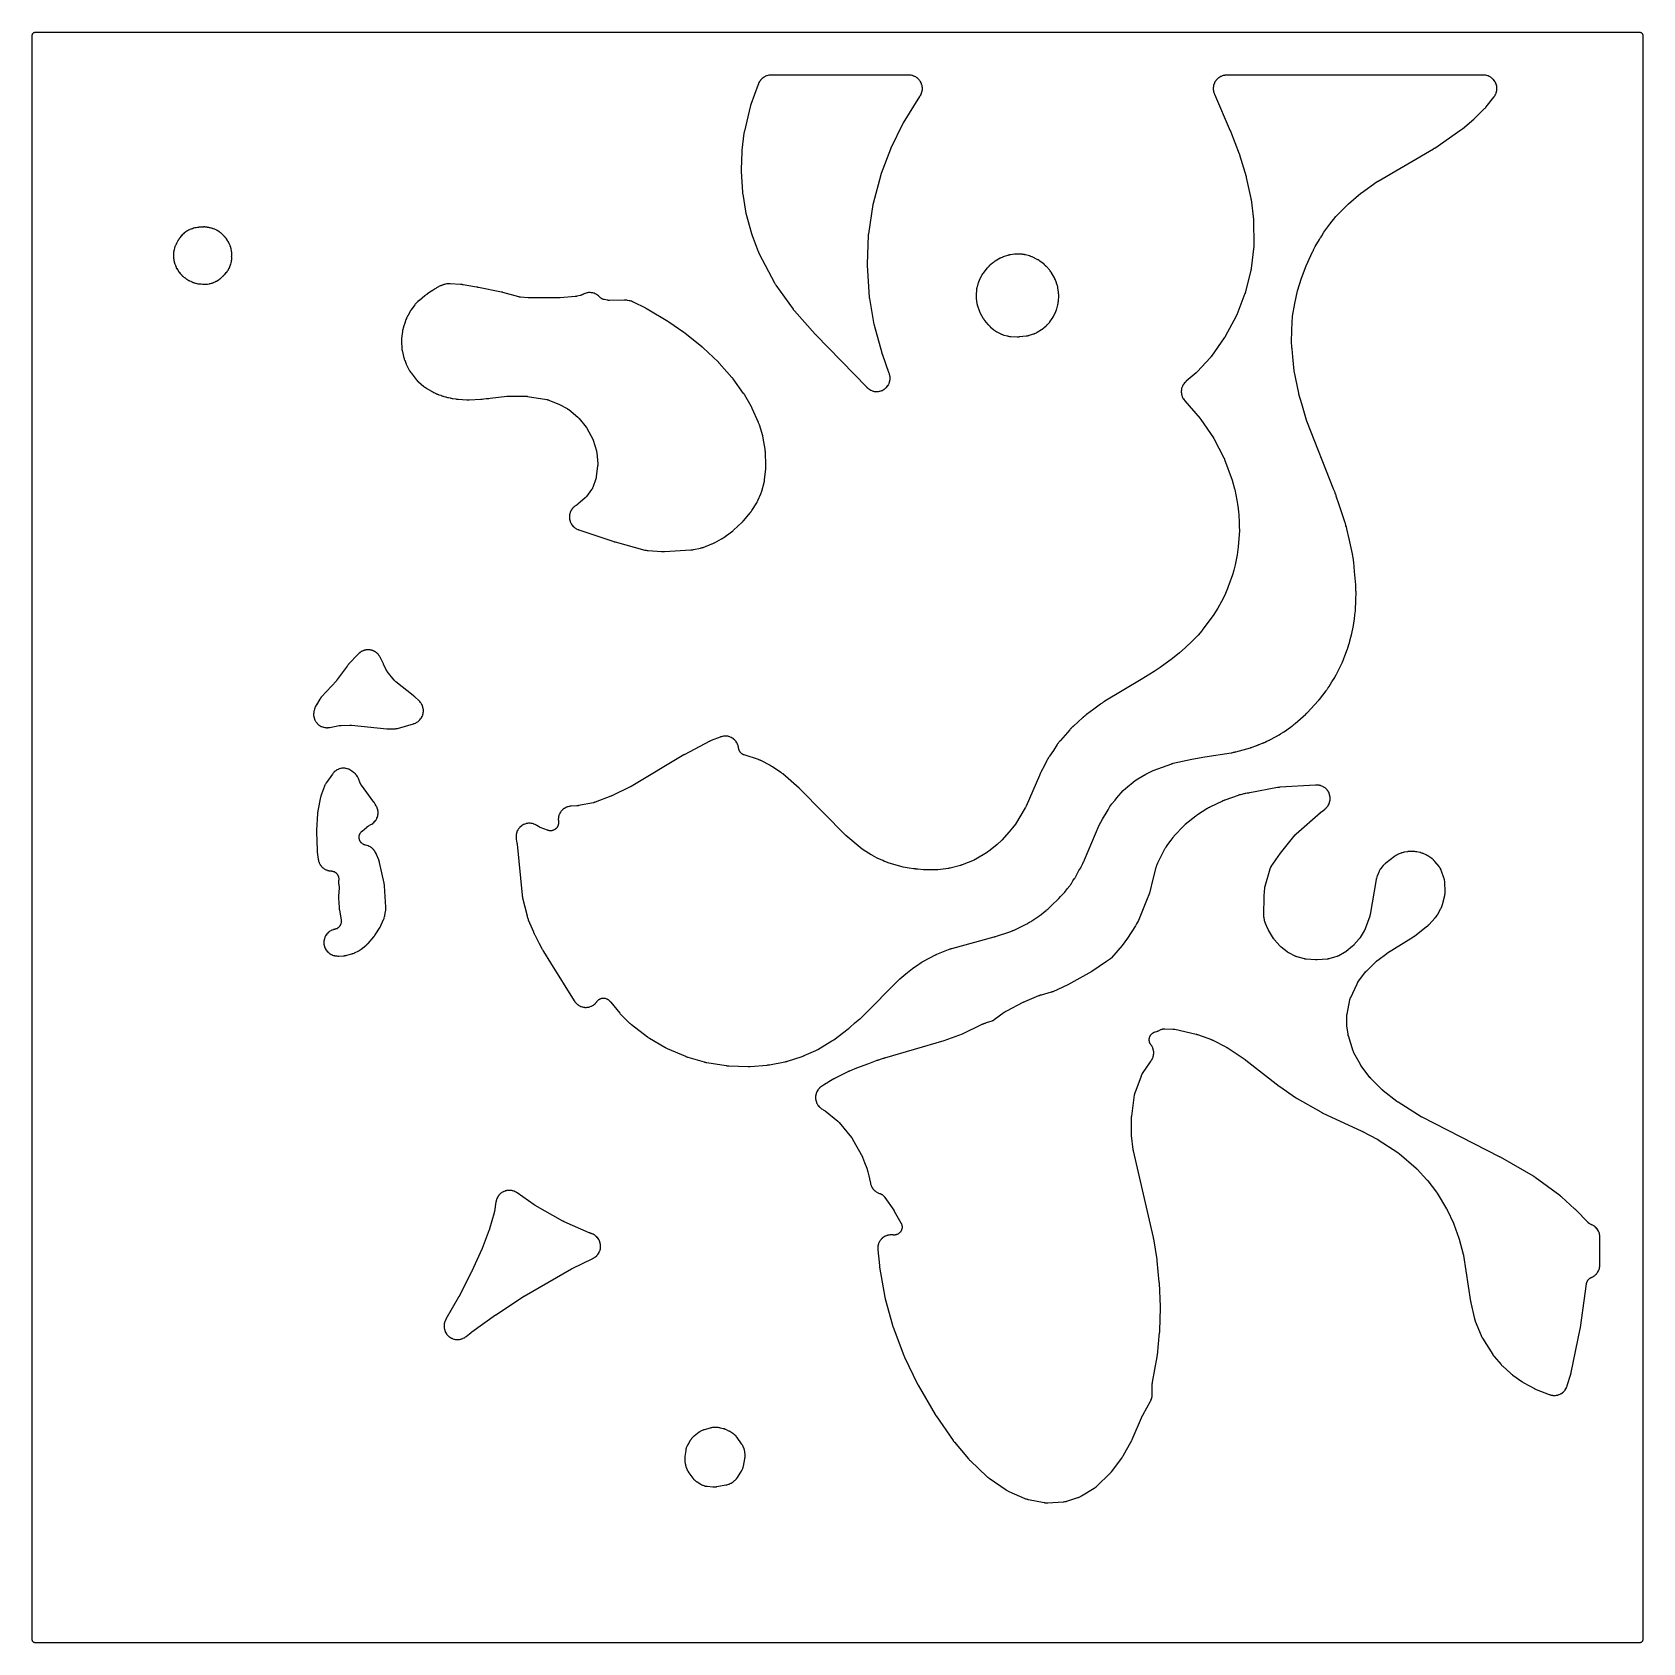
# Model space of a CAD drawing. Header units: millimetres. Extents: x 0 to 300, y 0 to 300.
import ezdxf

# ---------------------------------------------------------------- set-up
doc = ezdxf.new("R2010")
doc.units = ezdxf.units.MM
doc.layers.add('CUT', color=7, linetype='CONTINUOUS')

msp = doc.modelspace()

# ---------------------------------------------------------------- linework, layer by layer
at = {"layer": 'CUT'}
for points in [[(-0.0162, 299.6918), (0.009, 299.745), (0.0392, 299.7954), (0.0743, 299.8427), (0.1137, 299.8863), (0.1573, 299.9257), (0.2046, 299.9608), (0.255, 299.991), (0.3082, 300.0162), (0.3635, 300.036), (0.4206, 300.0503), (0.4788, 300.0589), (0.5522, 300.0625), (1.4375, 300.0625), (2.5582, 300.0625), (141.9381, 300.0625), (193.3883, 300.0625), (298.533, 300.0625), (298.5625, 300.0625), (299.4478, 300.0625), (299.5212, 300.0589), (299.5794, 300.0503), (299.6365, 300.036), (299.6918, 300.0162), (299.745, 299.991), (299.7954, 299.9608), (299.8427, 299.9257), (299.8862, 299.8863), (299.9257, 299.8427), (299.9608, 299.7954), (299.991, 299.745), (300.0162, 299.6918), (300.036, 299.6365), (300.0503, 299.5794), (300.0589, 299.5212), (300.0625, 299.4478), (300.0625, 298.5625), (300.0625, 1.4375), (300.0625, 0.5522), (300.0589, 0.4788), (300.0503, 0.4206), (300.036, 0.3635), (300.0162, 0.3082), (299.991, 0.255), (299.9608, 0.2046), (299.9257, 0.1573), (299.8862, 0.1137), (299.8427, 0.0743), (299.7954, 0.0392), (299.745, 0.009), (299.6918, -0.0162), (299.6365, -0.036), (299.5794, -0.0503), (299.5212, -0.0589), (299.4478, -0.0625), (298.5625, -0.0625), (1.4375, -0.0625), (0.5522, -0.0625), (0.4788, -0.0589), (0.4206, -0.0503), (0.3635, -0.036), (0.3082, -0.0162), (0.255, 0.009), (0.2046, 0.0392), (0.1573, 0.0743), (0.1137, 0.1137), (0.0743, 0.1573), (0.0392, 0.2046), (0.009, 0.255), (-0.0162, 0.3082), (-0.036, 0.3635), (-0.0503, 0.4206), (-0.0589, 0.4788), (-0.0625, 0.5522), (-0.0625, 1.4375), (-0.0625, 298.5625), (-0.0625, 299.4478), (-0.0589, 299.5212), (-0.0503, 299.5794), (-0.036, 299.6365)], [(90.1395, 149.6764), (90.1418, 149.6621), (90.2643, 148.9641), (90.2655, 148.9573), (90.2682, 148.9414), (90.2693, 148.9346), (90.2719, 148.9183), (90.2732, 148.9099), (90.2761, 148.8902), (90.2774, 148.8818), (90.2787, 148.8721), (90.2799, 148.8637), (90.2824, 148.844), (90.2835, 148.8355), (90.284, 148.8313), (90.2852, 148.8212), (90.2877, 148.7978), (90.2888, 148.7878), (91.2254, 139.2708), (91.2266, 139.2604), (91.235, 139.1875), (91.2364, 139.1766), (91.2428, 139.1289), (91.2464, 139.1059), (91.2712, 138.9634), (91.2754, 138.9415), (91.2835, 138.9036), (91.2858, 138.8934), (91.3021, 138.8226), (91.3025, 138.8209), (91.3096, 138.787), (91.3144, 138.7659), (92.1413, 135.4196), (92.1468, 135.399), (92.1848, 135.2657), (92.191, 135.2453), (92.2446, 135.0798), (92.2515, 135.0597), (92.2918, 134.9491), (92.3213, 134.8599), (92.3286, 134.8392), (92.3782, 134.706), (92.3862, 134.6856), (92.8502, 133.566), (93.3236, 132.3959), (93.3292, 132.3826), (93.3663, 132.2968), (93.3722, 132.2837), (93.4214, 132.1771), (93.4276, 132.1641), (93.4591, 132.1), (93.4769, 132.0597), (93.4826, 132.047), (93.531, 131.9441), (93.5371, 131.9316), (93.5775, 131.8505), (93.5839, 131.8381), (94.4213, 130.252), (94.9684, 129.2021), (94.9735, 129.1925), (95.0095, 129.1264), (95.0152, 129.1162), (95.0616, 129.0347), (95.0674, 129.0249), (95.0838, 128.9972), (95.0856, 128.9938), (95.0906, 128.9845), (95.1261, 128.92), (95.1317, 128.9101), (95.1775, 128.8306), (95.1831, 128.821), (95.2205, 128.7588), (95.2267, 128.7487), (96.5457, 126.6483), (100.9528, 119.5725), (100.9607, 119.56), (101.0135, 119.4798), (101.0217, 119.4676), (101.0546, 119.4202), (101.072, 119.3963), (101.1874, 119.2463), (101.2257, 119.2013), (101.3535, 119.0652), (101.396, 119.0241), (101.5366, 118.9013), (101.5829, 118.8646), (101.7349, 118.7562), (101.7846, 118.7243), (101.9465, 118.6313), (101.9991, 118.6044), (102.1694, 118.5278), (102.2244, 118.5062), (102.4014, 118.4467), (102.4582, 118.4307), (102.6402, 118.3888), (102.6983, 118.3784), (102.8835, 118.3547), (102.9424, 118.3501), (103.129, 118.3447), (103.1881, 118.3459), (103.3743, 118.3588), (103.433, 118.3658), (103.6171, 118.3971), (103.6748, 118.4098), (103.8549, 118.4589), (103.911, 118.4773), (104.0855, 118.5439), (104.1395, 118.5677), (104.3065, 118.6511), (104.358, 118.6801), (104.516, 118.7796), (104.5644, 118.8135), (104.7119, 118.928), (104.7567, 118.9665), (104.8922, 119.095), (104.933, 119.1377), (105.0552, 119.2788), (105.0916, 119.3253), (105.164, 119.4278), (105.19, 119.4628), (105.2392, 119.5258), (105.2963, 119.5919), (105.3363, 119.634), (105.3995, 119.6942), (105.4434, 119.7322), (105.5121, 119.786), (105.5595, 119.8196), (105.6331, 119.8665), (105.6835, 119.8954), (105.7613, 119.9349), (105.8143, 119.9587), (105.8955, 119.9906), (105.9506, 120.0092), (106.0345, 120.033), (106.0911, 120.0461), (106.177, 120.0617), (106.2346, 120.0693), (106.3216, 120.0765), (106.3796, 120.0785), (106.4499, 120.0775), (106.5092, 120.0735), (106.5687, 120.0664), (106.6575, 120.0514), (106.7161, 120.0384), (106.8029, 120.0146), (106.8598, 119.9958), (106.9439, 119.9634), (106.9986, 119.9391), (107.079, 119.8984), (107.1311, 119.8687), (107.207, 119.8203), (107.2558, 119.7855), (107.3265, 119.7297), (107.3716, 119.6902), (107.4364, 119.6276), (107.4927, 119.5674), (107.5227, 119.5337), (107.5361, 119.5179), (107.5558, 119.4957), (107.6861, 119.3563), (107.7288, 119.3149), (107.7598, 119.2878), (109.4153, 117.2541), (109.4267, 117.2406), (109.5017, 117.1538), (109.5134, 117.1406), (109.6107, 117.0345), (109.6228, 117.0216), (109.7028, 116.9394), (109.7153, 116.9269), (111.2689, 115.4209), (111.2818, 115.4088), (111.3665, 115.3314), (111.3797, 115.3196), (111.4889, 115.2256), (111.5024, 115.2143), (111.5916, 115.142), (111.6055, 115.131), (114.6103, 112.8369), (114.6248, 112.8262), (114.7201, 112.7578), (114.735, 112.7475), (114.8571, 112.6654), (114.8723, 112.6556), (114.9715, 112.5931), (114.987, 112.5837), (117.833, 110.9095), (117.849, 110.9004), (117.9541, 110.8429), (117.9705, 110.8343), (118.1045, 110.7661), (118.1211, 110.758), (118.2295, 110.707), (118.2463, 110.6994), (121.6446, 109.2274), (121.6619, 109.2202), (121.7748, 109.1754), (121.7923, 109.1688), (121.9357, 109.117), (121.9534, 109.111), (122.0689, 109.0733), (122.0868, 109.0678), (125.1765, 108.1655), (125.1948, 108.1605), (125.314, 108.1297), (125.3324, 108.1253), (125.4832, 108.0914), (125.5017, 108.0876), (125.6227, 108.0644), (125.6413, 108.0611), (129.2489, 107.4871), (129.2684, 107.4843), (129.3952, 107.4684), (129.4148, 107.4663), (129.5745, 107.4515), (129.5941, 107.45), (129.7217, 107.4424), (129.7413, 107.4416), (133.3276, 107.346), (133.3431, 107.3458), (133.4442, 107.3457), (133.4598, 107.3459), (133.5867, 107.3491), (133.6022, 107.3497), (133.7032, 107.3548), (133.7187, 107.3558), (136.9036, 107.6017), (136.9199, 107.6032), (137.0257, 107.6143), (137.042, 107.6162), (137.1744, 107.6338), (137.1905, 107.6361), (137.2956, 107.653), (137.3117, 107.6558), (140.2148, 108.2027), (140.2328, 108.2064), (140.3498, 108.2322), (140.3678, 108.2364), (140.5136, 108.2733), (140.5314, 108.2781), (140.6466, 108.311), (140.6642, 108.3164), (143.3959, 109.1888), (143.4125, 109.1944), (143.52, 109.2322), (143.5364, 109.2383), (143.6699, 109.2896), (143.6861, 109.2962), (143.7912, 109.3402), (143.8073, 109.3472), (145.9649, 110.3264), (145.9801, 110.3336), (146.078, 110.3813), (146.0929, 110.3889), (146.2141, 110.4523), (146.2288, 110.4602), (146.3239, 110.5134), (146.3384, 110.5218), (148.9729, 112.093), (148.9867, 112.1015), (149.0757, 112.1579), (149.0892, 112.1667), (149.199, 112.2405), (149.2123, 112.2497), (149.2981, 112.3108), (149.3112, 112.3204), (152.0103, 114.3545), (152.0209, 114.3627), (152.0892, 114.4166), (152.0996, 114.425), (152.1838, 114.4946), (152.194, 114.5032), (152.2598, 114.5601), (152.2698, 114.5689), (153.2589, 115.4631), (154.1879, 116.1987), (154.202, 116.2102), (154.2926, 116.2865), (154.3064, 116.2985), (154.4171, 116.3977), (154.4305, 116.4101), (154.5164, 116.4918), (154.5294, 116.5046), (161.6083, 123.6673), (162.704, 124.5744), (163.9575, 125.5832), (164.9539, 126.2577), (165.3649, 126.5264), (165.6043, 126.683), (165.7866, 126.8022), (165.9971, 126.9399), (168.2461, 128.1346), (168.257, 128.1403), (168.2826, 128.1534), (168.2936, 128.159), (168.3071, 128.1657), (168.3181, 128.1711), (168.3441, 128.1835), (168.3552, 128.1888), (168.3681, 128.1947), (168.3793, 128.1998), (168.4056, 128.2115), (168.4168, 128.2165), (168.4307, 128.2224), (168.442, 128.2272), (168.4686, 128.2382), (168.48, 128.2429), (171.0209, 129.2541), (171.0331, 129.2588), (171.0616, 129.2697), (171.0739, 129.2743), (171.0889, 129.2797), (171.1012, 129.2841), (171.13, 129.2942), (171.1424, 129.2984), (171.1567, 129.3031), (171.1691, 129.3071), (171.1982, 129.3163), (171.2107, 129.3202), (171.226, 129.3248), (171.2386, 129.3284), (171.2679, 129.3368), (171.2805, 129.3403), (179.1884, 131.4649), (179.1969, 131.4672), (179.2563, 131.4841), (179.2655, 131.4868), (179.3392, 131.5091), (179.3481, 131.5118), (179.406, 131.5303), (179.4155, 131.5334), (182.3045, 132.5078), (182.3208, 132.5136), (182.426, 132.5525), (182.4421, 132.5587), (182.5728, 132.6114), (182.5887, 132.618), (182.683, 132.6592), (182.706, 132.668), (182.725, 132.6756), (182.8784, 132.7402), (182.8971, 132.7485), (183.0176, 132.8041), (183.036, 132.813), (183.4077, 133.0002), (185.0212, 133.7607), (185.0391, 133.7696), (185.155, 133.829), (185.1727, 133.8385), (185.3156, 133.9179), (185.3329, 133.9279), (185.4446, 133.9949), (185.4616, 134.0055), (185.6668, 134.1383), (185.7751, 134.1928), (185.7862, 134.1985), (185.8578, 134.2365), (185.8688, 134.2425), (185.9113, 134.2662), (185.9329, 134.2788), (186.0711, 134.3634), (186.0921, 134.3769), (186.1325, 134.4041), (186.1428, 134.4112), (186.2091, 134.4577), (186.2193, 134.465), (186.5711, 134.7231), (187.4988, 135.3231), (187.5075, 135.3289), (187.568, 135.3695), (187.577, 135.3757), (187.6162, 135.403), (187.6348, 135.4166), (187.7493, 135.5032), (187.7667, 135.5169), (187.7964, 135.5412), (187.8045, 135.5479), (187.8594, 135.5944), (187.8683, 135.6021), (188.3642, 136.0386), (188.8892, 136.4238), (188.9063, 136.4368), (189.0164, 136.5239), (189.0331, 136.5376), (189.1672, 136.6517), (189.1834, 136.666), (189.287, 136.7607), (189.3027, 136.7756), (190.169, 137.6274), (190.8827, 138.2557), (190.8985, 138.2701), (190.9993, 138.3655), (191.0146, 138.3804), (191.1367, 138.5044), (191.1514, 138.5199), (191.2452, 138.6221), (191.2593, 138.6381), (191.5855, 139.0203), (192.007, 139.4347), (192.0156, 139.4433), (192.0709, 139.4999), (192.0793, 139.5087), (192.1119, 139.5435), (192.1282, 139.5616), (192.2316, 139.6813), (192.2472, 139.7), (192.2768, 139.7373), (192.2843, 139.7469), (192.3323, 139.8098), (192.3396, 139.8196), (192.7687, 140.4063), (193.2854, 141.0116), (193.2938, 141.0217), (193.3478, 141.0878), (193.356, 141.0981), (193.3876, 141.1385), (193.4033, 141.1596), (193.5023, 141.2986), (193.5171, 141.3203), (193.545, 141.3633), (193.552, 141.3744), (193.5969, 141.4471), (193.6037, 141.4583), (193.8726, 141.9157), (194.1843, 142.342), (194.1907, 142.3508), (194.2342, 142.4126), (194.2406, 142.4219), (194.2684, 142.463), (194.2813, 142.483), (194.3598, 142.6096), (194.3715, 142.6294), (194.3912, 142.6641), (194.3965, 142.6735), (194.4322, 142.7392), (194.4379, 142.7499), (194.9959, 143.8264), (195.3148, 144.3688), (195.324, 144.3851), (195.3824, 144.492), (195.3912, 144.5086), (195.4603, 144.6449), (195.4685, 144.6618), (195.5201, 144.7721), (195.5278, 144.7892), (195.6889, 145.1634), (195.9182, 145.6059), (195.923, 145.6153), (195.9555, 145.6807), (195.9604, 145.6909), (195.9993, 145.7732), (196.004, 145.7832), (196.0335, 145.8488), (196.0383, 145.8597), (198.7815, 152.28), (199.3867, 153.3927), (200.234, 154.8386), (200.4306, 155.1741), (200.4755, 155.2507), (200.7736, 155.7594), (201.1386, 156.279), (201.6786, 156.915), (201.7219, 156.966), (202.075, 157.3819), (203.2367, 158.7502), (203.6534, 159.1298), (205.4744, 160.6054), (205.9508, 160.9473), (207.4337, 161.7757), (208.8403, 162.5128), (212.271, 163.7526), (212.2846, 163.7573), (212.3162, 163.7682), (212.3298, 163.7728), (212.3464, 163.7782), (212.3601, 163.7825), (212.3921, 163.7924), (212.4058, 163.7965), (212.4216, 163.8011), (212.4354, 163.805), (212.4677, 163.8138), (212.4815, 163.8175), (212.4984, 163.8218), (212.5124, 163.8253), (212.5449, 163.8331), (212.5589, 163.8363), (216.0199, 164.6078), (218.4245, 165.0011), (223.3314, 165.7771), (223.3504, 165.7804), (223.4737, 165.804), (223.4926, 165.8079), (223.6463, 165.8425), (223.6651, 165.847), (223.7833, 165.8776), (223.8324, 165.8857), (223.8486, 165.8885), (223.9535, 165.9087), (223.9695, 165.912), (224.1005, 165.9408), (224.1165, 165.9446), (224.2201, 165.9704), (224.236, 165.9746), (226.9314, 166.7255), (226.945, 166.7294), (227.0331, 166.7562), (227.0466, 166.7605), (227.1564, 166.7968), (227.1698, 166.8014), (227.2565, 166.8323), (227.2698, 166.8372), (227.9802, 167.1096), (228.103, 167.1457), (228.1214, 167.1514), (228.2399, 167.1904), (228.2581, 167.1967), (228.4052, 167.2503), (228.4231, 167.2572), (228.539, 167.3036), (228.5567, 167.3111), (228.9089, 167.4657), (229.323, 167.6245), (229.3376, 167.6303), (229.4317, 167.6692), (229.4461, 167.6754), (229.5629, 167.7274), (229.5772, 167.7339), (229.6691, 167.7777), (229.6832, 167.7846), (229.9836, 167.9375), (230.4636, 168.1482), (230.4782, 168.1548), (230.5723, 168.1992), (230.5867, 168.2062), (230.7034, 168.265), (230.7176, 168.2725), (230.8093, 168.3218), (230.8233, 168.3296), (231.369, 168.6423), (231.893, 168.909), (231.9095, 168.9177), (232.0158, 168.976), (232.032, 168.9852), (232.163, 169.0624), (232.1789, 169.0722), (232.2813, 169.1369), (232.2969, 169.1471), (232.5579, 169.3238), (232.9735, 169.562), (232.9873, 169.5701), (233.0764, 169.6244), (233.0899, 169.6329), (233.1998, 169.7039), (233.2132, 169.7128), (233.2991, 169.7717), (233.3123, 169.781), (234.4169, 170.5819), (234.6472, 170.7378), (234.6625, 170.7485), (234.761, 170.8197), (234.7759, 170.8309), (234.8966, 170.924), (234.9112, 170.9357), (234.9591, 170.9751), (235.0194, 171.0188), (235.0314, 171.0277), (235.1085, 171.0866), (235.1203, 171.0958), (235.2152, 171.1721), (235.2267, 171.1816), (235.3008, 171.2443), (235.3121, 171.2541), (237.2796, 173.004), (237.2905, 173.0139), (237.3603, 173.0791), (237.3709, 173.0893), (237.4566, 173.1733), (237.4669, 173.1837), (237.5335, 173.2523), (237.5436, 173.263), (237.5531, 173.2733), (239.5612, 175.4469), (239.5737, 175.4604), (239.5827, 175.4703), (239.6402, 175.5355), (239.649, 175.5456), (239.7194, 175.629), (239.7279, 175.6393), (239.7825, 175.707), (239.7908, 175.7175), (241.0534, 177.3556), (241.0614, 177.3662), (241.1126, 177.4357), (241.1203, 177.4465), (241.1826, 177.5351), (241.1901, 177.5461), (241.2381, 177.6178), (241.2454, 177.6289), (241.3127, 177.7343), (241.3824, 177.8266), (241.3912, 177.8385), (241.4474, 177.9169), (241.4559, 177.929), (241.524, 178.0291), (241.5322, 178.0414), (241.5845, 178.1224), (241.5924, 178.135), (242.1173, 178.9947), (242.6464, 179.8236), (242.6544, 179.8364), (242.7053, 179.9207), (242.7129, 179.9338), (242.7741, 180.0411), (242.7814, 180.0544), (242.8279, 180.1411), (242.8349, 180.1546), (242.8795, 180.243), (242.9311, 180.3275), (242.9389, 180.3406), (242.9882, 180.4262), (242.9957, 180.4394), (243.0548, 180.5484), (243.0619, 180.5619), (243.1069, 180.6499), (243.1136, 180.6635), (243.5302, 181.5329), (243.9779, 182.4205), (243.9846, 182.4342), (244.027, 182.5237), (244.0333, 182.5375), (244.0836, 182.6512), (244.0895, 182.6652), (244.1273, 182.7567), (244.1329, 182.7709), (244.1706, 182.8694), (244.2072, 182.9457), (244.2142, 182.9609), (244.2585, 183.0603), (244.2651, 183.0757), (244.3172, 183.2021), (244.3233, 183.2177), (244.362, 183.3194), (244.3677, 183.3352), (244.557, 183.8787), (245.0443, 185.1514), (245.0495, 185.1655), (245.0822, 185.2579), (245.0871, 185.2721), (245.1252, 185.389), (245.1297, 185.4034), (245.1577, 185.4973), (245.1619, 185.5117), (245.2895, 185.9817), (245.3874, 186.2629), (245.3926, 186.2785), (245.4249, 186.3801), (245.4297, 186.3958), (245.4667, 186.5245), (245.4711, 186.5403), (245.4978, 186.6436), (245.5017, 186.6595), (245.6557, 187.3303), (245.8437, 188.0227), (245.847, 188.0355), (245.8676, 188.1185), (245.8707, 188.1313), (245.8942, 188.2361), (245.897, 188.2489), (245.9139, 188.3328), (245.9164, 188.3457), (246.0144, 188.8923), (246.0829, 189.1905), (246.0859, 189.2046), (246.1046, 189.296), (246.1074, 189.3101), (246.1281, 189.4255), (246.1305, 189.4396), (246.1448, 189.5319), (246.1468, 189.5461), (246.1876, 189.8583), (246.2862, 190.4084), (246.2884, 190.4208), (246.3012, 190.5021), (246.303, 190.5147), (246.3169, 190.6171), (246.3185, 190.6296), (246.3279, 190.7114), (246.3292, 190.724), (246.4, 191.4828), (246.4975, 192.2287), (246.4991, 192.2422), (246.5085, 192.3301), (246.5098, 192.3437), (246.5192, 192.4543), (246.5202, 192.4679), (246.5257, 192.5561), (246.5264, 192.5697), (246.5446, 193.0339), (246.5862, 193.4797), (246.5873, 193.4929), (246.5934, 193.5788), (246.5942, 193.592), (246.5995, 193.6999), (246.6, 193.7131), (246.6023, 193.7991), (246.6025, 193.8124), (246.6062, 194.6006), (246.6349, 195.3308), (246.6354, 195.3484), (246.6365, 195.4625), (246.6364, 195.4801), (246.6337, 195.6233), (246.6331, 195.6408), (246.6275, 195.7548), (246.6264, 195.7724), (246.6126, 195.9495), (246.6159, 196.6406), (246.6157, 196.657), (246.6133, 196.7639), (246.6127, 196.7804), (246.606, 196.9144), (246.6049, 196.9308), (246.5967, 197.0374), (246.5952, 197.0538), (246.331, 199.5615), (246.1936, 201.3244), (246.1918, 201.3437), (246.1779, 201.4692), (246.1754, 201.4885), (246.1529, 201.6453), (246.1498, 201.6645), (246.1279, 201.7889), (246.1242, 201.808), (246.0646, 202.0913), (246.0312, 202.4084), (246.029, 202.4264), (246.0132, 202.5428), (246.0105, 202.5607), (245.9862, 202.7061), (245.983, 202.7239), (245.9602, 202.8392), (245.9564, 202.8568), (245.3182, 205.6389), (244.9267, 207.4999), (244.9232, 207.5157), (244.8987, 207.618), (244.8948, 207.6336), (244.8607, 207.7611), (244.8563, 207.7767), (244.8264, 207.8775), (244.8216, 207.893), (244.7527, 208.1043), (244.7145, 208.2707), (244.711, 208.285), (244.6873, 208.3778), (244.6835, 208.392), (244.6509, 208.5078), (244.6467, 208.5219), (244.6185, 208.6134), (244.614, 208.6274), (243.4823, 212), (242.9527, 213.6241), (242.9501, 213.632), (242.9313, 213.6871), (242.9283, 213.6956), (242.9038, 213.7638), (242.9008, 213.7721), (242.8807, 213.8258), (242.8773, 213.8345), (242.805, 214.0186), (242.7917, 214.0581), (242.7889, 214.0665), (242.7683, 214.1248), (242.7651, 214.1337), (242.7383, 214.206), (242.735, 214.2147), (242.713, 214.2715), (242.7093, 214.2808), (242.4975, 214.8011), (237.464, 227.6093), (237.4604, 227.6187), (237.452, 227.6408), (237.4485, 227.6503), (237.4442, 227.6618), (237.4408, 227.6714), (237.4329, 227.6936), (237.4296, 227.7031), (237.4258, 227.7142), (237.4226, 227.7238), (237.4152, 227.7462), (237.4121, 227.7558), (237.4084, 227.7676), (237.4062, 227.7746), (236.524, 230.7894), (235.9945, 232.5997), (235.9918, 232.6091), (235.9856, 232.6311), (235.983, 232.6405), (235.9799, 232.652), (235.9775, 232.6614), (235.9718, 232.6835), (235.9694, 232.693), (235.9667, 232.7039), (235.9644, 232.7134), (235.9592, 232.7356), (235.957, 232.7451), (235.9544, 232.7567), (235.9524, 232.7663), (235.9477, 232.7885), (235.9457, 232.7981), (235.1104, 236.9667), (234.8347, 239.5971), (234.7087, 241.0557), (234.6911, 241.2587), (234.6657, 241.5536), (234.61, 242.1974), (234.6857, 244.676), (234.811, 247.132), (235.2352, 249.5145), (235.7059, 251.8699), (236.4818, 254.2047), (237.3081, 256.5364), (238.2047, 258.4513), (238.5845, 259.2316), (238.6705, 259.4083), (238.714, 259.4976), (239.0089, 260.1036), (239.8142, 261.4594), (240.035, 261.8173), (240.0412, 261.8275), (240.2256, 262.1265), (240.6508, 262.8159), (241.7713, 264.2921), (242.8761, 265.694), (242.9263, 265.7577), (242.9269, 265.7584), (242.9313, 265.764), (244.0455, 266.9206), (245.1929, 268.0707), (247.5124, 270.0389), (247.5197, 270.045), (247.5369, 270.0593), (247.5442, 270.0653), (247.5533, 270.0727), (247.5607, 270.0786), (247.5781, 270.0925), (247.5856, 270.0984), (247.5943, 270.1051), (247.6019, 270.111), (247.6196, 270.1244), (247.6272, 270.1302), (247.6365, 270.1371), (247.6442, 270.1428), (247.661, 270.155), (250.5548, 272.2158), (250.5633, 272.2218), (250.5832, 272.2356), (250.5918, 272.2415), (250.6021, 272.2485), (250.6103, 272.254), (250.6271, 272.2651), (250.6358, 272.2708), (250.6458, 272.2772), (250.6545, 272.2828), (250.6749, 272.2956), (250.6837, 272.3011), (250.6945, 272.3077), (250.7033, 272.313), (250.724, 272.3254), (250.733, 272.3307), (261.0364, 278.3253), (261.046, 278.331), (261.112, 278.3711), (261.1222, 278.3773), (261.2035, 278.4289), (261.2133, 278.4353), (261.2768, 278.4773), (261.2871, 278.4843), (266.1665, 281.8626), (266.1781, 281.8708), (266.2525, 281.925), (266.2639, 281.9335), (266.3557, 282.0037), (266.3669, 282.0125), (266.4387, 282.0701), (266.4497, 282.0791), (268.5626, 283.8591), (268.5708, 283.8661), (268.6274, 283.9156), (268.6361, 283.9233), (268.7055, 283.9864), (268.7138, 283.9941), (268.7677, 284.0449), (268.7765, 284.0534), (270.574, 285.8196), (270.5873, 285.833), (270.6722, 285.9219), (270.6851, 285.9358), (270.7881, 286.0507), (270.8005, 286.0649), (270.8796, 286.159), (270.8916, 286.1737), (272.3051, 287.9652), (272.314, 287.9768), (272.371, 288.0527), (272.3796, 288.0645), (272.4127, 288.1109), (272.4291, 288.1351), (272.5302, 288.2925), (272.5593, 288.3432), (272.6434, 288.5074), (272.6675, 288.5606), (272.7352, 288.7323), (272.754, 288.7876), (272.8048, 288.965), (272.8181, 289.0219), (272.8514, 289.2034), (272.8591, 289.2613), (272.8746, 289.4452), (272.8766, 289.5036), (272.8742, 289.6881), (272.8705, 289.7464), (272.8502, 289.9298), (272.8409, 289.9875), (272.8028, 290.1681), (272.7879, 290.2245), (272.7324, 290.4006), (272.7122, 290.4553), (272.6399, 290.6251), (272.6144, 290.6777), (272.5259, 290.8396), (272.4955, 290.8894), (272.3916, 291.042), (272.3565, 291.0887), (272.2383, 291.2305), (272.1988, 291.2734), (272.0674, 291.4031), (272.0239, 291.442), (271.8806, 291.5583), (271.8335, 291.5928), (271.6795, 291.6945), (271.6293, 291.7243), (271.4662, 291.8107), (271.4133, 291.8354), (271.2425, 291.9055), (271.1875, 291.925), (271.0107, 291.9781), (270.9541, 291.9922), (270.773, 292.0279), (270.7152, 292.0364), (270.529, 292.0546), (270.4999, 292.0567), (270.4429, 292.0595), (270.4283, 292.06), (270.3335, 292.0623), (270.3189, 292.0625), (222.5755, 292.0625), (222.5607, 292.0623), (222.4642, 292.0599), (222.4494, 292.0594), (222.3915, 292.0565), (222.3619, 292.0543), (222.1725, 292.0355), (222.1138, 292.0267), (221.9298, 291.9898), (221.8723, 291.9753), (221.6928, 291.9204), (221.637, 291.9002), (221.4638, 291.8278), (221.4102, 291.8022), (221.2451, 291.7131), (221.1943, 291.6824), (221.0388, 291.5773), (220.9913, 291.5417), (220.8469, 291.4219), (220.8031, 291.3817), (220.6713, 291.2482), (220.6317, 291.2039), (220.5137, 291.058), (220.4787, 291.01), (220.3757, 290.8531), (220.3456, 290.802), (220.2586, 290.6357), (220.2338, 290.5818), (220.1636, 290.4077), (220.1442, 290.3516), (220.0916, 290.1714), (220.0778, 290.1137), (220.0433, 289.9292), (220.0352, 289.8704), (220.0191, 289.6834), (220.0169, 289.6241), (220.0194, 289.4364), (220.0231, 289.3772), (220.044, 289.1907), (220.0536, 289.1321), (220.0928, 288.9486), (220.1081, 288.8912), (220.1661, 288.71), (220.1759, 288.682), (220.1963, 288.6277), (220.2017, 288.6139), (220.2378, 288.5244), (220.2436, 288.5107), (223.1914, 281.7068), (223.1965, 281.695), (223.2017, 281.6828), (223.2034, 281.6787), (223.2076, 281.6687), (223.2094, 281.6644), (223.2114, 281.6593), (223.2132, 281.655), (223.2173, 281.6449), (223.2188, 281.6411), (223.2221, 281.6329), (223.2267, 281.6212), (223.2287, 281.616), (224.8514, 277.3995), (224.8538, 277.3932), (224.8593, 277.3785), (224.8617, 277.3722), (224.8672, 277.3571), (224.87, 277.3494), (224.8765, 277.3312), (224.8793, 277.3234), (224.8824, 277.3144), (224.8851, 277.3065), (224.8912, 277.2882), (224.8939, 277.2803), (224.8952, 277.2763), (224.8982, 277.267), (224.905, 277.2452), (224.9079, 277.2358), (226.1342, 273.1833), (226.1369, 273.1744), (226.1429, 273.1536), (226.1455, 273.1446), (226.1485, 273.1338), (226.151, 273.1249), (226.1566, 273.1041), (226.1589, 273.0952), (226.1616, 273.0849), (226.1639, 273.0759), (226.169, 273.0549), (226.1712, 273.0459), (226.1738, 273.0349), (226.1759, 273.0259), (226.1806, 273.0049), (226.1826, 272.9958), (227.0197, 269.0978), (227.0218, 269.0878), (227.0265, 269.0645), (227.0285, 269.0544), (227.0308, 269.0422), (227.0327, 269.0322), (227.0369, 269.0087), (227.0386, 268.9986), (227.0406, 268.987), (227.0422, 268.9769), (227.0459, 268.9534), (227.0474, 268.9433), (227.0492, 268.931), (227.0506, 268.9208), (227.0537, 268.8972), (227.055, 268.8871), (227.5106, 265.1316), (227.512, 265.1195), (227.515, 265.0912), (227.5162, 265.079), (227.5176, 265.0642), (227.5187, 265.052), (227.521, 265.0236), (227.5219, 265.0114), (227.5228, 264.9974), (227.5235, 264.9853), (227.525, 264.9568), (227.5256, 264.9446), (227.5262, 264.9297), (227.5266, 264.9175), (227.5273, 264.889), (227.5275, 264.8768), (227.5807, 260.5186), (227.5807, 260.5044), (227.5806, 260.4714), (227.5804, 260.4572), (227.5801, 260.44), (227.5797, 260.4258), (227.5786, 260.3928), (227.578, 260.3787), (227.5771, 260.3625), (227.5763, 260.3483), (227.5741, 260.3154), (227.5731, 260.3013), (227.5716, 260.2841), (227.5704, 260.27), (227.5671, 260.2371), (227.5657, 260.223), (227.0882, 256.0392), (227.0865, 256.0247), (227.0821, 255.991), (227.0801, 255.9766), (227.0775, 255.9591), (227.0753, 255.9447), (227.0698, 255.9112), (227.0673, 255.8968), (227.0643, 255.8804), (227.0617, 255.8661), (227.0551, 255.8328), (227.0522, 255.8185), (227.0485, 255.8012), (227.0453, 255.787), (227.0377, 255.7539), (227.0343, 255.7397), (226.0265, 251.6741), (226.0229, 251.6601), (226.0143, 251.6277), (226.0105, 251.6138), (226.0058, 251.597), (226.0017, 251.5831), (225.9921, 251.551), (225.9879, 251.5373), (225.9829, 251.5215), (225.9784, 251.5079), (225.9678, 251.476), (225.9631, 251.4624), (225.9573, 251.4459), (225.9524, 251.4324), (225.9407, 251.4009), (225.9356, 251.3875), (224.3923, 247.4179), (224.3872, 247.4053), (224.3753, 247.376), (224.3701, 247.3634), (224.3637, 247.3482), (224.3583, 247.3357), (224.3455, 247.3068), (224.3399, 247.2944), (224.3334, 247.2803), (224.3276, 247.268), (224.314, 247.2394), (224.308, 247.2272), (224.3007, 247.2124), (224.2945, 247.2003), (224.28, 247.1722), (224.2737, 247.1602), (222.2233, 243.3292), (222.2166, 243.317), (222.2008, 243.2885), (222.194, 243.2763), (222.1855, 243.2616), (222.1784, 243.2495), (222.1617, 243.2216), (222.1545, 243.2096), (222.1461, 243.196), (222.1386, 243.1842), (222.1211, 243.1568), (222.1135, 243.1451), (222.1041, 243.1309), (222.0963, 243.1193), (222.0779, 243.0924), (222.0699, 243.0809), (219.6683, 239.6846), (219.6598, 239.6728), (219.6399, 239.6456), (219.6313, 239.634), (219.6206, 239.6199), (219.6118, 239.6084), (219.591, 239.5819), (219.582, 239.5705), (219.5716, 239.5576), (219.5624, 239.5464), (219.5407, 239.5205), (219.5314, 239.5095), (219.5199, 239.4962), (219.5103, 239.4853), (219.4879, 239.4601), (219.4781, 239.4494), (217.0162, 236.7751), (217.0069, 236.7652), (216.9852, 236.7422), (216.9758, 236.7325), (216.9642, 236.7207), (216.9547, 236.711), (216.9322, 236.6888), (216.9225, 236.6793), (216.9113, 236.6685), (216.9015, 236.6592), (216.8784, 236.6376), (216.8684, 236.6284), (216.8561, 236.6173), (216.846, 236.6083), (216.8223, 236.5874), (216.812, 236.5785), (214.9882, 235.0228), (214.986, 235.0209), (214.9749, 235.0111), (214.9034, 234.947), (214.8925, 234.937), (214.8505, 234.8975), (214.8295, 234.8767), (214.7361, 234.7797), (214.7089, 234.7515), (214.7071, 234.7495), (214.6982, 234.7402), (214.6594, 234.6957), (214.5437, 234.549), (214.5095, 234.5008), (214.4088, 234.3435), (214.3795, 234.2922), (214.2948, 234.1257), (214.2707, 234.0718), (214.2028, 233.8978), (214.184, 233.8418), (214.1336, 233.6619), (214.1204, 233.6043), (214.0879, 233.4204), (214.0805, 233.3618), (214.0663, 233.1755), (214.0646, 233.1165), (214.0688, 232.9297), (214.073, 232.8708), (214.0954, 232.6853), (214.1054, 232.6271), (214.146, 232.4448), (214.1617, 232.3878), (214.22, 232.2104), (214.2412, 232.1552), (214.3167, 231.9844), (214.3432, 231.9316), (214.4351, 231.769), (214.4667, 231.719), (214.5757, 231.5642), (214.5933, 231.5404), (214.6288, 231.4949), (214.638, 231.4834), (214.6989, 231.4091), (214.7084, 231.3978), (217.566, 228.0842), (217.5742, 228.0745), (217.5932, 228.0518), (217.6013, 228.042), (217.611, 228.0301), (217.619, 228.0202), (217.6373, 227.997), (217.6451, 227.987), (217.654, 227.9755), (217.6617, 227.9654), (217.6794, 227.9416), (217.6869, 227.9314), (217.696, 227.9189), (217.7033, 227.9086), (217.7204, 227.8844), (217.7261, 227.8762), (220.0434, 224.4796), (220.0507, 224.4687), (220.0677, 224.443), (220.0749, 224.4319), (220.0836, 224.4184), (220.0906, 224.4072), (220.1068, 224.3811), (220.1136, 224.3699), (220.1163, 224.3653), (220.1223, 224.3552), (220.1378, 224.3286), (220.1443, 224.3172), (220.1521, 224.3032), (220.1585, 224.2916), (220.1731, 224.2646), (220.1793, 224.253), (221.0738, 222.5427), (222.0066, 220.7577), (222.0135, 220.7441), (222.0295, 220.7123), (222.0362, 220.6986), (222.0443, 220.6818), (222.0508, 220.668), (222.0656, 220.6356), (222.0719, 220.6217), (222.0789, 220.6057), (222.0849, 220.5917), (222.0987, 220.5588), (222.1045, 220.5447), (222.1114, 220.5274), (222.1169, 220.5132), (222.1296, 220.4799), (222.1349, 220.4656), (223.5355, 216.5788), (223.9692, 215.0014), (224.0108, 214.8501), (224.0155, 214.8333), (224.0168, 214.8283), (224.4241, 212.8792), (224.5363, 212.0956), (224.6509, 211.2951), (224.6821, 211.0774), (224.7034, 210.9283), (224.8576, 208.9633), (224.8655, 208.3676), (224.8657, 208.3528), (224.8717, 207.9053), (224.8809, 207.2114), (224.6709, 204.1388), (224.499, 202.6871), (224.0798, 200.7847), (223.8398, 199.8469), (223.7865, 199.6388), (223.768, 199.5666), (223.6035, 198.9237), (222.9347, 197.0951), (222.9223, 197.0645), (222.8737, 196.9441), (222.6527, 196.3973), (222.164, 195.1883), (221.5369, 193.9472), (220.8635, 192.7183), (219.9844, 191.3893), (218.2598, 189.0447), (217.9546, 188.6297), (217.9274, 188.5927), (217.8693, 188.5138), (217.1956, 187.7126), (216.3326, 186.8118), (216.2337, 186.7085), (216.1829, 186.6555), (216.154, 186.6253), (214.8093, 185.3143), (213.7601, 184.3912), (212.453, 183.3356), (210.1203, 181.6859), (209.0105, 180.9495), (206.5644, 179.4642), (199.8216, 175.4076), (199.8099, 175.4004), (199.7341, 175.3524), (199.7226, 175.3449), (199.6288, 175.2824), (199.6174, 175.2746), (199.5439, 175.2232), (199.5327, 175.2152), (199.3696, 175.0954), (199.3093, 175.0587), (199.2965, 175.0507), (199.2137, 174.9976), (199.2011, 174.9892), (199.0989, 174.9199), (199.0864, 174.9112), (199.0064, 174.8539), (198.9943, 174.845), (197.7383, 173.8969), (196.393, 172.9085), (196.3817, 172.9), (196.3089, 172.8438), (196.2978, 172.8351), (196.2081, 172.7624), (196.1972, 172.7534), (196.1271, 172.6938), (196.1165, 172.6845), (196.0287, 172.6064), (195.9581, 172.553), (195.9465, 172.544), (195.8718, 172.4847), (195.8604, 172.4754), (195.7684, 172.3987), (195.7573, 172.3891), (195.6856, 172.3262), (195.6746, 172.3164), (194.8227, 171.5315), (193.9478, 170.7518), (193.9353, 170.7403), (193.8547, 170.6642), (193.8424, 170.6523), (193.744, 170.554), (193.7321, 170.5418), (193.656, 170.4613), (193.6444, 170.4488), (193.63, 170.4326), (193.5713, 170.3785), (193.5587, 170.3666), (193.4779, 170.2877), (193.4656, 170.2754), (193.3672, 170.1735), (193.3553, 170.1608), (193.2792, 170.0774), (193.2676, 170.0644), (192.4, 169.0558), (191.5449, 168.0988), (191.532, 168.0839), (191.45, 167.9857), (191.4376, 167.9704), (191.3387, 167.8439), (191.3268, 167.8282), (191.2514, 167.7249), (191.24, 167.7088), (191.2362, 167.7031), (191.2325, 167.6989), (191.2199, 167.6838), (191.1399, 167.5843), (191.1278, 167.5688), (191.0315, 167.4408), (191.0199, 167.4249), (190.9465, 167.3204), (190.9355, 167.3041), (190.2265, 166.2206), (189.4978, 165.1506), (189.4883, 165.1363), (189.4283, 165.0425), (189.4192, 165.0279), (189.3473, 164.9081), (189.3387, 164.8932), (189.2841, 164.7962), (189.2759, 164.7811), (189.2409, 164.7145), (189.2328, 164.7022), (189.2239, 164.688), (189.1668, 164.5953), (189.1582, 164.5809), (189.0899, 164.4625), (189.0817, 164.4478), (189.0299, 164.352), (189.0221, 164.3372), (188.5049, 163.3133), (187.9752, 162.3046), (187.9702, 162.295), (187.9367, 162.2282), (187.9316, 162.2179), (187.8913, 162.1338), (187.8865, 162.1235), (187.856, 162.0565), (187.8511, 162.0454), (187.7719, 161.8619), (187.7397, 161.7984), (187.7355, 161.7898), (187.7065, 161.7301), (187.7022, 161.7209), (187.6673, 161.6459), (187.6632, 161.6367), (187.6366, 161.577), (187.6324, 161.5672), (187.033, 160.1503), (185.1776, 155.8519), (185.1521, 155.8098), (185.0131, 155.58), (184.9655, 155.5015), (183.1407, 152.4858), (182.6341, 151.7807), (182.0195, 151.0283), (180.6117, 149.5156), (179.7414, 148.6789), (178.4363, 147.6358), (177.7742, 147.144), (175.7527, 145.9557), (175.7385, 145.9476), (175.7052, 145.9288), (175.6909, 145.9209), (175.6733, 145.9114), (175.6589, 145.9038), (175.6249, 145.8862), (175.6103, 145.8788), (175.5935, 145.8705), (175.5788, 145.8634), (175.5442, 145.8471), (175.5293, 145.8403), (175.5111, 145.8321), (175.4961, 145.8255), (175.461, 145.8105), (175.4459, 145.8042), (173.2307, 144.9042), (173.2169, 144.8988), (173.1846, 144.8863), (173.1707, 144.881), (173.1537, 144.8748), (173.1397, 144.8697), (173.107, 144.8583), (173.093, 144.8535), (173.0788, 144.8488), (173.0714, 144.8465), (173.0384, 144.8361), (173.0242, 144.8318), (173.0068, 144.8266), (172.9925, 144.8226), (172.9591, 144.8133), (172.9448, 144.8094), (170.9995, 144.3041), (170.9859, 144.3007), (170.9542, 144.2929), (170.9405, 144.2897), (170.9239, 144.2859), (170.9102, 144.283), (170.8782, 144.2762), (170.8645, 144.2734), (170.8487, 144.2704), (170.8349, 144.2678), (170.8028, 144.2621), (170.789, 144.2597), (170.7721, 144.257), (170.7583, 144.2549), (170.7259, 144.2501), (170.7121, 144.2482), (168.7171, 143.988), (168.7024, 143.9862), (168.668, 143.9823), (168.6533, 143.9808), (168.6353, 143.979), (168.6205, 143.9777), (168.586, 143.9749), (168.5712, 143.9739), (168.5543, 143.9728), (168.5395, 143.972), (168.5049, 143.9703), (168.4901, 143.9698), (168.472, 143.9692), (168.4572, 143.9689), (168.4226, 143.9684), (168.4078, 143.9683), (166.0454, 143.9732), (164.9942, 144.0726), (164.5466, 144.1283), (164.5159, 144.1321), (164.1579, 144.1766), (163.3498, 144.277), (162.2544, 144.4991), (160.73, 144.8757), (159.6081, 145.2373), (159.4218, 145.3089), (159.0076, 145.4681), (158.7829, 145.5543), (158.4418, 145.6854), (157.3993, 146.1728), (156.533, 146.6389), (156.4551, 146.6808), (156.3298, 146.7482), (156.2465, 146.793), (155.2578, 147.3877), (154.6046, 147.843), (151.5624, 150.3814), (143.07, 158.9844), (143.0623, 158.9921), (143.0086, 159.0445), (143.0003, 159.0525), (142.9321, 159.1166), (142.9238, 159.1243), (142.8689, 159.174), (142.8599, 159.182), (139.8017, 161.8398), (139.7874, 161.8518), (139.6936, 161.9284), (139.679, 161.9399), (139.5583, 162.0323), (139.5433, 162.0434), (139.445, 162.114), (139.4296, 162.1246), (137.8718, 163.1704), (137.8574, 163.1798), (137.7632, 163.2392), (137.7486, 163.2481), (137.6283, 163.3193), (137.6134, 163.3278), (137.516, 163.3817), (137.5009, 163.3898), (135.7032, 164.3187), (135.6934, 164.3237), (135.6245, 164.3577), (135.6142, 164.3627), (135.5686, 164.3841), (135.5465, 164.394), (135.4071, 164.4528), (135.3854, 164.4614), (135.3475, 164.4757), (135.3372, 164.4795), (135.2656, 164.5049), (135.254, 164.509), (132.6121, 165.3882), (132.5723, 165.4025), (132.4999, 165.4305), (132.4225, 165.4646), (132.372, 165.4897), (132.2981, 165.531), (132.2503, 165.5608), (132.1806, 165.6088), (132.1358, 165.643), (132.0709, 165.6973), (132.0294, 165.7355), (131.97, 165.7957), (131.9323, 165.8377), (131.8788, 165.9032), (131.8452, 165.9485), (131.7981, 166.0188), (131.7689, 166.067), (131.7286, 166.1414), (131.7041, 166.1922), (131.6709, 166.27), (131.6513, 166.3228), (131.6255, 166.4035), (131.611, 166.4579), (131.593, 166.5406), (131.58, 166.6171), (131.574, 166.659), (131.5696, 166.6951), (131.5653, 166.7243), (131.5333, 166.9113), (131.5204, 166.9691), (131.4708, 167.1495), (131.4523, 167.2057), (131.3851, 167.3804), (131.3612, 167.4345), (131.2771, 167.6017), (131.248, 167.6532), (131.1479, 167.8112), (131.1138, 167.8596), (130.9986, 168.0071), (130.9599, 168.0519), (130.8307, 168.1872), (130.7878, 168.228), (130.6459, 168.35), (130.5992, 168.3863), (130.446, 168.4938), (130.3959, 168.5253), (130.2329, 168.6171), (130.18, 168.6436), (130.0087, 168.7189), (129.9534, 168.74), (129.7755, 168.7981), (129.7184, 168.8136), (129.5357, 168.8539), (129.4773, 168.8637), (129.2915, 168.8858), (129.2325, 168.8899), (129.0454, 168.8935), (128.9862, 168.8917), (128.7997, 168.8769), (128.741, 168.8693), (128.5568, 168.8362), (128.4992, 168.8229), (128.3167, 168.7711), (128.2884, 168.7623), (128.2337, 168.7438), (128.2197, 168.7389), (128.1294, 168.7058), (128.1155, 168.7006), (126.4792, 168.0559), (126.464, 168.0497), (126.3658, 168.0079), (126.3508, 168.0012), (126.229, 167.9454), (126.2142, 167.9383), (126.1184, 167.8912), (126.1037, 167.8837), (121.546, 165.483), (121.5392, 165.4794), (121.4923, 165.4539), (121.4851, 165.4499), (121.4271, 165.4174), (121.4201, 165.4134), (121.3746, 165.387), (121.3671, 165.3826), (111.563, 159.5173), (111.5546, 159.5123), (111.5347, 159.5007), (111.5262, 159.4958), (111.5158, 159.4899), (111.5072, 159.485), (111.4871, 159.4739), (111.4785, 159.4692), (111.4685, 159.4638), (111.4598, 159.4592), (111.4395, 159.4485), (111.4307, 159.4439), (111.42, 159.4384), (111.4113, 159.434), (111.3907, 159.4238), (111.3819, 159.4194), (107.9667, 157.7626), (107.9575, 157.7583), (107.9361, 157.7481), (107.9269, 157.7439), (107.9156, 157.7387), (107.9063, 157.7345), (107.8847, 157.7249), (107.8754, 157.7209), (107.8646, 157.7162), (107.8553, 157.7123), (107.8334, 157.7031), (107.824, 157.6993), (107.8125, 157.6946), (107.8031, 157.6909), (107.781, 157.6823), (107.7715, 157.6786), (104.8305, 156.5669), (104.8217, 156.5637), (104.8081, 156.5587), (104.7854, 156.5507), (104.7548, 156.5404), (104.7275, 156.5317), (104.7057, 156.5252), (104.6932, 156.5215), (104.6886, 156.5202), (104.6614, 156.5129), (104.6007, 156.4976), (104.5641, 156.4892), (104.5517, 156.4866), (104.5425, 156.4847), (101.7619, 155.9369), (101.7466, 155.934), (101.7108, 155.9276), (101.6955, 155.925), (101.6767, 155.9219), (101.6614, 155.9196), (101.6254, 155.9144), (101.61, 155.9124), (101.5923, 155.9101), (101.5768, 155.9083), (101.5407, 155.9044), (101.5252, 155.9028), (101.5063, 155.9011), (101.4908, 155.8999), (101.4546, 155.8972), (101.4391, 155.8962), (100.3892, 155.8371), (100.3747, 155.8361), (100.2803, 155.8285), (100.2658, 155.8272), (100.2093, 155.8212), (100.1804, 155.8175), (99.996, 155.789), (99.939, 155.7773), (99.7606, 155.7317), (99.705, 155.7146), (99.5319, 155.6519), (99.4782, 155.6295), (99.312, 155.5503), (99.2608, 155.5228), (99.103, 155.4279), (99.0547, 155.3955), (98.9069, 155.2858), (98.8619, 155.2488), (98.7254, 155.1253), (98.6842, 155.0842), (98.5603, 154.948), (98.5233, 154.9031), (98.4132, 154.7556), (98.3807, 154.7073), (98.2855, 154.5498), (98.2578, 154.4985), (98.1783, 154.3326), (98.1557, 154.2789), (98.0926, 154.106), (98.0753, 154.0504), (98.0293, 153.8722), (98.0175, 153.8151), (97.989, 153.6333), (97.9828, 153.5754), (97.972, 153.3917), (97.9714, 153.3335), (97.9785, 153.1495), (97.9836, 153.0915), (97.9994, 152.9753), (98.0044, 152.9312), (98.0114, 152.8501), (98.0146, 152.7613), (98.0139, 152.7022), (98.0084, 152.6135), (98.0018, 152.5548), (97.9876, 152.4671), (97.9753, 152.4092), (97.9525, 152.3234), (97.9345, 152.2671), (97.9034, 152.1839), (97.88, 152.1296), (97.8408, 152.0499), (97.8121, 151.9981), (97.7652, 151.9227), (97.7316, 151.874), (97.6775, 151.8036), (97.6393, 151.7585), (97.5785, 151.6937), (97.536, 151.6526), (97.4691, 151.5941), (97.4228, 151.5574), (97.3505, 151.5058), (97.3007, 151.4738), (97.2237, 151.4296), (97.171, 151.4027), (97.09, 151.3663), (97.0349, 151.3447), (96.9507, 151.3165), (96.8938, 151.3004), (96.8072, 151.2806), (96.749, 151.2703), (96.6609, 151.2591), (96.6019, 151.2545), (96.5131, 151.2521), (96.454, 151.2534), (96.3654, 151.2597), (96.3067, 151.2668), (96.2192, 151.2818), (96.1614, 151.2947), (96.0758, 151.3183), (95.9985, 151.3437), (95.9566, 151.3586), (94.6199, 151.8732), (94.6095, 151.8772), (94.5924, 151.8841), (94.5515, 151.9015), (94.4831, 151.9329), (94.453, 151.9473), (94.4499, 151.9489), (94.4204, 151.9644), (94.3545, 152.0007), (94.3161, 152.0231), (94.3004, 152.0328), (94.2909, 152.0387), (94.2794, 152.046), (93.9839, 152.2333), (93.9717, 152.2409), (93.8912, 152.2892), (93.8788, 152.2965), (93.8298, 152.3243), (93.8043, 152.338), (93.6393, 152.4215), (93.5866, 152.4451), (93.4167, 152.5115), (93.362, 152.5299), (93.1864, 152.5797), (93.1302, 152.5928), (92.9507, 152.6254), (92.8935, 152.633), (92.7116, 152.6483), (92.6539, 152.6504), (92.4715, 152.6481), (92.4139, 152.6446), (92.2325, 152.6248), (92.1755, 152.6158), (91.9968, 152.5787), (91.9409, 152.5643), (91.7667, 152.5102), (91.7124, 152.4904), (91.5442, 152.4198), (91.4921, 152.3949), (91.3314, 152.3085), (91.2819, 152.2787), (91.1303, 152.1773), (91.0839, 152.1429), (90.9427, 152.0273), (90.8999, 151.9886), (90.7704, 151.86), (90.7315, 151.8174), (90.615, 151.677), (90.5804, 151.6308), (90.4779, 151.4798), (90.4478, 151.4305), (90.3604, 151.2704), (90.3352, 151.2185), (90.2635, 151.0507), (90.2434, 150.9966), (90.1882, 150.8226), (90.1734, 150.7669), (90.1351, 150.5884), (90.1258, 150.5315), (90.1048, 150.3502), (90.101, 150.2926), (90.0976, 150.1102), (90.0993, 150.0525), (90.1136, 149.8681), (90.1165, 149.8393), (90.1236, 149.7834), (90.1255, 149.7691)], [(132.3153, 270.0017), (132.3173, 269.9867), (132.331, 269.8899), (132.3332, 269.875), (132.86, 266.7205), (132.8626, 266.7057), (132.8811, 266.6098), (132.8842, 266.5951), (132.9104, 266.4754), (132.9138, 266.4607), (132.937, 266.3659), (132.9408, 266.3514), (133.9724, 262.5593), (133.9765, 262.5449), (134.0044, 262.4517), (134.0089, 262.4374), (134.0468, 262.3213), (134.0516, 262.3072), (134.0841, 262.2155), (134.0892, 262.2014), (135.2449, 259.1809), (135.2513, 259.1648), (135.2944, 259.0613), (135.3012, 259.0454), (135.359, 258.9171), (135.3663, 258.9014), (135.4153, 258.8005), (135.423, 258.7851), (138.2352, 253.3898), (138.2453, 253.3712), (138.3133, 253.2513), (138.3241, 253.233), (138.4146, 253.0857), (138.426, 253.0679), (138.5023, 252.9531), (138.5144, 252.9356), (141.744, 248.4297), (141.7536, 248.4168), (141.8167, 248.3335), (141.8266, 248.3208), (141.9087, 248.2184), (141.9189, 248.2059), (141.9865, 248.1261), (141.997, 248.114), (145.8517, 243.7993), (145.8557, 243.7949), (145.8835, 243.7643), (145.8878, 243.7596), (145.9229, 243.7219), (145.9272, 243.7174), (145.9553, 243.6879), (145.9599, 243.683), (155.4759, 233.8934), (155.4862, 233.8831), (155.5537, 233.817), (155.5642, 233.8069), (155.6057, 233.7681), (155.6274, 233.7488), (155.7697, 233.6284), (155.8158, 233.593), (155.9669, 233.4883), (156.0163, 233.4576), (156.1768, 233.3681), (156.2289, 233.3422), (156.3974, 233.2687), (156.4517, 233.248), (156.6265, 233.1911), (156.6826, 233.1758), (156.8621, 233.136), (156.9194, 233.1262), (157.1019, 233.104), (157.1599, 233.0998), (157.3437, 233.0954), (157.4018, 233.0968), (157.5851, 233.1102), (157.6428, 233.1173), (157.824, 233.1484), (157.8808, 233.161), (158.0581, 233.2094), (158.1134, 233.2275), (158.2852, 233.2929), (158.3385, 233.3162), (158.5031, 233.3979), (158.5539, 233.4262), (158.7099, 233.5235), (158.7577, 233.5567), (158.9035, 233.6686), (158.9478, 233.7062), (159.0821, 233.8317), (159.1227, 233.8734), (159.2442, 234.0113), (159.2805, 234.0568), (159.3881, 234.2058), (159.4198, 234.2545), (159.5125, 234.4133), (159.5393, 234.4649), (159.6162, 234.6319), (159.6379, 234.6858), (159.6983, 234.8594), (159.7147, 234.9152), (159.7579, 235.0939), (159.7689, 235.151), (159.7946, 235.333), (159.8, 235.3909), (159.808, 235.5746), (159.8077, 235.6327), (159.7979, 235.8163), (159.792, 235.8741), (159.7645, 236.0559), (159.753, 236.1129), (159.7074, 236.2936), (159.6996, 236.3216), (159.6831, 236.3759), (159.6787, 236.3898), (159.649, 236.4795), (159.6442, 236.4932), (158.3631, 240.0679), (158.3601, 240.0764), (158.3532, 240.0963), (158.3503, 240.1049), (158.3468, 240.1153), (158.344, 240.1239), (158.3375, 240.1439), (158.3347, 240.1525), (158.3316, 240.1624), (158.329, 240.171), (158.3229, 240.1912), (158.3203, 240.1998), (158.3172, 240.2104), (158.3147, 240.2191), (158.309, 240.2393), (158.3066, 240.248), (156.9086, 245.4217), (156.9061, 245.4312), (156.9003, 245.4535), (156.8979, 245.4631), (156.895, 245.4748), (156.8927, 245.4843), (156.8874, 245.5068), (156.8852, 245.5164), (156.8827, 245.5275), (156.8806, 245.5371), (156.8758, 245.5596), (156.8738, 245.5693), (156.8715, 245.5811), (156.8696, 245.5908), (156.8653, 245.6134), (156.8635, 245.6231), (156.0045, 250.4474), (156.0025, 250.4593), (155.9979, 250.487), (155.996, 250.4989), (155.9938, 250.5134), (155.9921, 250.5253), (155.9883, 250.5532), (155.9868, 250.5651), (155.9851, 250.5788), (155.9837, 250.5908), (155.9806, 250.6187), (155.9794, 250.6307), (155.978, 250.6453), (155.9769, 250.6573), (155.9746, 250.6853), (155.9737, 250.6973), (155.5667, 256.5687), (155.5659, 256.5813), (155.5643, 256.6106), (155.5637, 256.6231), (155.563, 256.6384), (155.5626, 256.651), (155.5618, 256.6803), (155.5615, 256.6929), (155.5614, 256.7073), (155.5613, 256.7199), (155.5613, 256.7492), (155.5614, 256.7618), (155.5616, 256.7771), (155.5619, 256.7897), (155.5627, 256.819), (155.5632, 256.8316), (155.7934, 262.2433), (155.794, 262.2556), (155.7956, 262.2842), (155.7964, 262.2965), (155.7974, 262.3115), (155.7984, 262.3238), (155.8008, 262.3524), (155.8019, 262.3647), (155.8032, 262.3788), (155.8045, 262.391), (155.8077, 262.4196), (155.8091, 262.4318), (155.811, 262.4467), (155.8126, 262.4589), (155.8166, 262.4873), (155.8184, 262.4995), (156.6523, 267.946), (156.6543, 267.9582), (156.659, 267.9866), (156.6612, 267.9987), (156.6638, 268.0135), (156.6661, 268.0257), (156.6716, 268.0539), (156.6741, 268.066), (156.677, 268.0798), (156.6796, 268.0919), (156.6859, 268.12), (156.6887, 268.132), (156.6922, 268.1466), (156.6951, 268.1586), (156.7022, 268.1865), (156.7053, 268.1984), (158.1365, 273.5455), (158.1395, 273.5565), (158.1467, 273.5821), (158.1498, 273.593), (158.1538, 273.6063), (158.1571, 273.6173), (158.1649, 273.6427), (158.1683, 273.6535), (158.1724, 273.666), (158.1759, 273.6768), (158.1844, 273.702), (158.1881, 273.7128), (158.1927, 273.7259), (158.1966, 273.7366), (158.2057, 273.7616), (158.2097, 273.7723), (159.941, 278.3332), (159.9448, 278.3429), (159.9537, 278.3656), (159.9576, 278.3753), (159.9624, 278.3871), (159.9664, 278.3967), (159.9758, 278.4192), (159.9799, 278.4288), (159.9847, 278.4398), (159.9889, 278.4493), (159.9988, 278.4716), (160.0031, 278.4811), (160.0085, 278.4926), (160.0129, 278.5021), (160.0234, 278.5241), (160.0279, 278.5335), (162.2009, 282.9686), (162.2058, 282.9783), (162.2173, 283.0011), (162.2223, 283.0108), (162.2284, 283.0227), (162.2335, 283.0323), (162.2456, 283.0548), (162.2508, 283.0644), (162.2569, 283.0754), (162.2622, 283.0849), (162.2748, 283.1071), (162.2802, 283.1166), (162.287, 283.1281), (162.2925, 283.1375), (162.3056, 283.1593), (162.3113, 283.1687), (165.3492, 288.0937), (165.3529, 288.0996), (165.3616, 288.1135), (165.3654, 288.1194), (165.3735, 288.1321), (165.3791, 288.1411), (165.3914, 288.1611), (165.4158, 288.1999), (165.4217, 288.2094), (165.4596, 288.2722), (165.4745, 288.2984), (165.5637, 288.4646), (165.589, 288.5178), (165.6606, 288.6898), (165.6806, 288.7452), (165.7349, 288.9234), (165.7494, 288.9806), (165.786, 289.1633), (165.7947, 289.2216), (165.8133, 289.4069), (165.8163, 289.4658), (165.8165, 289.6521), (165.8137, 289.711), (165.7957, 289.8964), (165.7871, 289.9547), (165.751, 290.1375), (165.7367, 290.1947), (165.6829, 290.3731), (165.6631, 290.4286), (165.592, 290.6008), (165.5668, 290.6541), (165.4791, 290.8185), (165.4489, 290.8691), (165.3455, 291.0241), (165.3105, 291.0714), (165.1924, 291.2156), (165.1528, 291.2593), (165.0212, 291.3911), (164.9775, 291.4307), (164.8336, 291.549), (164.7863, 291.5841), (164.6314, 291.6877), (164.5809, 291.718), (164.4166, 291.8059), (164.3633, 291.8312), (164.1912, 291.9025), (164.1357, 291.9224), (163.9575, 291.9765), (163.9003, 291.9909), (163.7176, 292.0272), (163.6593, 292.0359), (163.4713, 292.0544), (163.4419, 292.0566), (163.3844, 292.0594), (163.3697, 292.06), (163.2739, 292.0623), (163.2592, 292.0625), (137.6708, 292.0625), (137.6565, 292.0623), (137.5632, 292.0601), (137.5489, 292.0596), (137.4929, 292.0569), (137.4643, 292.0548), (137.2812, 292.0373), (137.2244, 292.0291), (137.0463, 291.9946), (136.9905, 291.981), (136.8165, 291.9296), (136.7623, 291.9107), (136.594, 291.843), (136.5419, 291.819), (136.3808, 291.7355), (136.3312, 291.7067), (136.1788, 291.6082), (136.1322, 291.5747), (135.9899, 291.4621), (135.9467, 291.4244), (135.8159, 291.2987), (135.7765, 291.257), (135.6582, 291.1194), (135.623, 291.0741), (135.5184, 290.9258), (135.4876, 290.8774), (135.3978, 290.7198), (135.3717, 290.6686), (135.2963, 290.5009), (135.2851, 290.4745), (135.255, 290.3977), (135.2525, 290.3915), (135.236, 290.3481), (135.2334, 290.341), (133.8498, 286.5629), (133.844, 286.5464), (133.8081, 286.4388), (133.8029, 286.4222), (133.7618, 286.2858), (133.757, 286.269), (133.7274, 286.1595), (133.7231, 286.1426), (132.6467, 281.6396), (132.6432, 281.6237), (132.6214, 281.5201), (132.6182, 281.5041), (132.5944, 281.3734), (132.5917, 281.3573), (132.5755, 281.2527), (132.5733, 281.2365), (132.1707, 278.0585), (132.1691, 278.045), (132.16, 277.9569), (132.1587, 277.9433), (132.1498, 277.8324), (132.1488, 277.8188), (132.1437, 277.7303), (132.1431, 277.7167), (132.0307, 274.515), (132.0303, 274.5), (132.0293, 274.4023), (132.0294, 274.3873), (132.0312, 274.2647), (132.0316, 274.2496), (132.0355, 274.152), (132.0363, 274.137), (132.2897, 270.251), (132.2909, 270.236), (132.2997, 270.1386), (132.3012, 270.1236)], [(26.3398, 257.6579), (26.3432, 257.6448), (26.3444, 257.6301), (26.35, 257.5703), (26.3537, 257.5397), (26.3822, 257.3446), (26.3942, 257.2843), (26.4419, 257.0957), (26.46, 257.0369), (26.5277, 256.8517), (26.539, 256.8231), (26.5624, 256.7678), (26.5686, 256.7537), (26.6101, 256.6627), (26.6166, 256.6488), (26.6189, 256.644), (26.6442, 256.5603), (26.6487, 256.546), (26.667, 256.4905), (26.6771, 256.4623), (26.7462, 256.2833), (26.7705, 256.2286), (26.8559, 256.0597), (26.8855, 256.0077), (26.9887, 255.846), (27.0054, 255.8212), (27.0393, 255.7735), (27.0481, 255.7614), (27.0545, 255.7529), (27.0656, 255.7314), (27.0722, 255.7189), (27.0987, 255.6705), (27.1129, 255.646), (27.2072, 255.4912), (27.2388, 255.4443), (27.3458, 255.301), (27.3818, 255.2574), (27.5034, 255.123), (27.5229, 255.1025), (27.5618, 255.0633), (27.5719, 255.0534), (27.6383, 254.9898), (27.6486, 254.9801), (27.6926, 254.9399), (27.7134, 254.9135), (27.7224, 254.9025), (27.7812, 254.8313), (27.7904, 254.8205), (27.8268, 254.7786), (27.8459, 254.7576), (27.9716, 254.626), (28.0128, 254.5868), (28.1485, 254.4692), (28.1932, 254.4341), (28.3414, 254.3285), (28.365, 254.3126), (28.4109, 254.283), (28.4176, 254.2769), (28.4276, 254.268), (28.4929, 254.2109), (28.503, 254.2022), (28.543, 254.1687), (28.5639, 254.1521), (28.6999, 254.0483), (28.7437, 254.0179), (28.8864, 253.9278), (28.9328, 253.9014), (29.085, 253.8233), (29.109, 253.8117), (29.1564, 253.79), (29.1686, 253.7845), (29.2483, 253.7502), (29.2606, 253.745), (29.5103, 253.6439), (29.56, 253.6151), (29.5726, 253.608), (29.655, 253.563), (29.6678, 253.5562), (29.718, 253.5304), (29.744, 253.5177), (29.9125, 253.4409), (29.9661, 253.4194), (30.1389, 253.36), (30.1944, 253.3438), (30.3596, 253.3042), (30.3884, 253.2941), (30.4154, 253.2853), (30.5896, 253.2333), (30.6447, 253.2196), (30.8206, 253.1847), (30.8767, 253.1764), (31.0576, 253.158), (31.0859, 253.1558), (31.1412, 253.1528), (31.1554, 253.1522), (31.2475, 253.1494), (31.2617, 253.1492), (31.4085, 253.1482), (31.6669, 253.1121), (31.6824, 253.1101), (31.7829, 253.0987), (31.7984, 253.0972), (31.8589, 253.0919), (31.89, 253.09), (32.0893, 253.083), (32.1515, 253.084), (32.3505, 253.0977), (32.3815, 253.1006), (32.4418, 253.1079), (32.4573, 253.11), (32.5573, 253.1248), (32.5727, 253.1272), (32.9414, 253.1914), (32.9573, 253.1944), (33.0598, 253.2151), (33.0755, 253.2185), (33.1367, 253.2326), (33.1679, 253.2406), (33.3689, 253.2984), (33.3996, 253.3081), (33.4589, 253.3286), (33.474, 253.3341), (33.5719, 253.371), (33.5869, 253.3768), (33.7309, 253.4355), (33.7651, 253.4476), (33.7798, 253.4531), (33.8368, 253.475), (33.8657, 253.487), (34.0514, 253.5697), (34.0797, 253.5832), (34.1341, 253.6109), (34.148, 253.6182), (34.2374, 253.6667), (34.251, 253.6743), (34.5856, 253.8674), (34.5979, 253.8747), (34.6773, 253.9231), (34.6895, 253.9307), (34.7365, 253.9609), (34.7602, 253.9769), (34.9096, 254.0833), (34.9545, 254.1187), (35.0931, 254.2388), (35.1143, 254.258), (35.1547, 254.2966), (35.1649, 254.3066), (35.2306, 254.3723), (35.2406, 254.3826), (35.4143, 254.5649), (35.4937, 254.6269), (35.5051, 254.636), (35.5783, 254.6961), (35.5895, 254.7055), (35.6326, 254.7426), (35.6542, 254.7622), (35.7895, 254.8909), (35.8298, 254.9331), (35.9503, 255.0724), (35.9863, 255.1182), (36.0943, 255.2707), (36.1105, 255.2948), (36.1129, 255.2986), (36.1705, 255.362), (36.1802, 255.373), (36.2176, 255.4164), (36.2363, 255.439), (36.352, 255.5871), (36.3859, 255.6351), (36.4866, 255.7938), (36.5017, 255.8189), (36.53, 255.8687), (36.5371, 255.8815), (36.5822, 255.9655), (36.589, 255.9785), (36.6874, 256.1733), (36.6943, 256.1875), (36.7383, 256.2806), (36.7449, 256.295), (36.7698, 256.3516), (36.7818, 256.3809), (36.8547, 256.5732), (36.8652, 256.6031), (36.884, 256.662), (36.8886, 256.6771), (36.9174, 256.7759), (36.9216, 256.7912), (37.0198, 257.165), (37.0236, 257.1807), (37.0475, 257.2826), (37.051, 257.2983), (37.0636, 257.3599), (37.0693, 257.3916), (37.1, 257.5957), (37.1062, 257.6599), (37.1148, 257.8661), (37.1153, 257.8983), (37.1146, 257.9612), (37.1142, 257.9773), (37.1101, 258.0819), (37.1093, 258.098), (37.1006, 258.2299), (37.1174, 258.3715), (37.119, 258.3874), (37.1285, 258.4909), (37.1297, 258.5069), (37.1337, 258.5692), (37.1349, 258.6012), (37.1372, 258.8062), (37.1344, 258.8701), (37.1148, 259.0742), (37.1109, 259.1059), (37.1016, 259.1677), (37.0991, 259.1835), (37.0809, 259.2859), (37.0779, 259.3016), (36.9922, 259.7188), (36.9889, 259.734), (36.9662, 259.8318), (36.9625, 259.8468), (36.9473, 259.9052), (36.9388, 259.935), (36.8784, 260.1265), (36.8683, 260.1557), (36.8472, 260.2123), (36.8417, 260.2267), (36.8041, 260.3199), (36.7982, 260.3341), (36.6939, 260.5749), (36.6882, 260.5877), (36.6503, 260.67), (36.6443, 260.6826), (36.6203, 260.7316), (36.6075, 260.7564), (36.6042, 260.7623), (36.5997, 260.7723), (36.5738, 260.8277), (36.5597, 260.8557), (36.464, 261.0351), (36.4485, 261.0624), (36.4169, 261.1147), (36.4087, 261.128), (36.3539, 261.2138), (36.3453, 261.2269), (36.1264, 261.5505), (36.1175, 261.5633), (36.0584, 261.646), (36.0492, 261.6586), (36.0124, 261.7073), (35.9929, 261.7317), (35.8623, 261.8872), (35.8416, 261.9106), (35.7999, 261.9552), (35.7891, 261.9664), (35.7179, 262.0389), (35.7068, 262.0499), (35.2081, 262.5312), (35.197, 262.5417), (35.124, 262.6087), (35.1126, 262.6188), (35.0677, 262.658), (35.0442, 262.6774), (34.8884, 262.7998), (34.864, 262.8181), (34.8154, 262.8524), (34.8028, 262.8611), (34.7204, 262.9162), (34.7076, 262.9245), (34.4122, 263.1115), (34.398, 263.1203), (34.3046, 263.1758), (34.2901, 263.1841), (34.2332, 263.2159), (34.2036, 263.2313), (34.011, 263.325), (33.9494, 263.3509), (33.7476, 263.4226), (33.7158, 263.4329), (33.6533, 263.4513), (33.6491, 263.4525), (33.6148, 263.4679), (33.5543, 263.4913), (33.3594, 263.5548), (33.2968, 263.5715), (33.0933, 263.6141), (33.0614, 263.6199), (32.9989, 263.6296), (32.9828, 263.6318), (32.8782, 263.645), (32.8621, 263.6468), (32.8163, 263.6514), (32.645, 263.6915), (32.6283, 263.6951), (32.5195, 263.7174), (32.5027, 263.7206), (32.437, 263.732), (32.4032, 263.737), (32.1857, 263.7623), (32.1175, 263.7664), (31.8986, 263.7668), (31.8644, 263.7659), (31.7978, 263.7623), (31.7808, 263.7611), (31.7219, 263.7562), (31.7092, 263.7569), (31.6442, 263.7597), (31.6109, 263.7602), (31.3974, 263.7575), (31.3309, 263.753), (31.119, 263.7267), (31.0861, 263.7216), (31.0221, 263.7101), (31.0057, 263.7069), (30.8997, 263.6846), (30.8835, 263.6809), (30.7483, 263.6486), (30.4654, 263.6169), (30.4494, 263.6148), (30.3455, 263.6003), (30.3296, 263.5979), (30.2675, 263.5875), (30.2358, 263.5814), (30.0341, 263.5364), (29.972, 263.519), (29.7763, 263.4526), (29.746, 263.4414), (29.6876, 263.418), (29.6727, 263.4119), (29.5764, 263.3703), (29.5617, 263.3637), (29.5439, 263.3555), (29.5202, 263.3485), (29.4915, 263.3393), (29.3089, 263.2757), (29.253, 263.253), (29.0801, 263.1724), (29.0267, 263.1442), (28.8605, 263.0454), (28.835, 263.0293), (28.7968, 263.0039), (28.7517, 262.9799), (28.7234, 262.9639), (28.5448, 262.8561), (28.4909, 262.8195), (28.3274, 262.6947), (28.2778, 262.6525), (28.1319, 262.5137), (28.124, 262.5076), (28.1125, 262.4984), (28.0681, 262.4621), (28.0458, 262.4429), (27.9061, 262.3165), (27.8644, 262.275), (27.7395, 262.1374), (27.7021, 262.0921), (27.5897, 261.9409), (27.5727, 261.9169), (27.5407, 261.8692), (27.5327, 261.8569), (27.4814, 261.7762), (27.4737, 261.7637), (27.4497, 261.7238), (27.3537, 261.6104), (27.3453, 261.6002), (27.2914, 261.5335), (27.2832, 261.5232), (27.2516, 261.4824), (27.236, 261.4611), (27.1385, 261.3229), (27.11, 261.2785), (27.0262, 261.1341), (27.0017, 261.0874), (26.9299, 260.9342), (26.9193, 260.9101), (26.8995, 260.8625), (26.8945, 260.8502), (26.8633, 260.7703), (26.8587, 260.758), (26.8431, 260.7155), (26.7856, 260.6199), (26.7787, 260.608), (26.7343, 260.5303), (26.7276, 260.5182), (26.702, 260.4709), (26.6895, 260.4464), (26.6127, 260.2873), (26.5911, 260.2367), (26.5292, 260.0713), (26.5202, 260.0453), (26.5036, 259.9941), (26.4996, 259.9809), (26.474, 259.8951), (26.4703, 259.8818), (26.3635, 259.4901), (26.3596, 259.4748), (26.3352, 259.3749), (26.3316, 259.3595), (26.3185, 259.2992), (26.3127, 259.2681), (26.2798, 259.0653), (26.2756, 259.0339), (26.2689, 258.9725), (26.2674, 258.9568), (26.2591, 258.8543), (26.258, 258.8386), (26.2436, 258.5782), (26.2429, 258.5621), (26.24, 258.457), (26.2397, 258.4408), (26.2397, 258.3776), (26.2405, 258.3453), (26.2514, 258.1382), (26.2583, 258.0739), (26.2915, 257.8693), (26.2975, 257.8375), (26.3109, 257.7758), (26.3146, 257.76)], [(175.8377, 250.5729), (175.9172, 249.9069), (175.9178, 249.9015), (175.9193, 249.8888), (175.9198, 249.8839), (175.9209, 249.8739), (175.9212, 249.8713), (175.9255, 249.8323), (175.9263, 249.8262), (175.9402, 249.7128), (175.9422, 249.6977), (175.9566, 249.601), (175.959, 249.5862), (175.9691, 249.5282), (175.975, 249.4987), (176.0182, 249.3079), (176.0256, 249.2787), (176.0414, 249.2221), (176.0456, 249.2077), (176.0744, 249.1141), (176.079, 249.0998), (176.0793, 249.0987), (176.3703, 248.2296), (176.3749, 248.2163), (176.406, 248.1302), (176.411, 248.117), (176.4309, 248.0657), (176.4417, 248.0397), (176.5158, 247.8723), (176.5278, 247.8469), (176.5524, 247.7977), (176.5589, 247.7851), (176.6018, 247.7042), (176.6085, 247.6919), (177.0942, 246.8254), (177.1008, 246.8139), (177.1448, 246.7394), (177.1517, 246.728), (177.1791, 246.6837), (177.1937, 246.6614), (177.2914, 246.5186), (177.3069, 246.4969), (177.3381, 246.4553), (177.3462, 246.4448), (177.3997, 246.3767), (177.4081, 246.3663), (178.0424, 245.5954), (178.0512, 245.5849), (178.1093, 245.5176), (178.1183, 245.5073), (178.1542, 245.4676), (178.1729, 245.4477), (178.2979, 245.3213), (178.3176, 245.3023), (178.3569, 245.266), (178.3671, 245.2568), (178.4338, 245.198), (178.4441, 245.1891), (179.1325, 244.6094), (179.1444, 244.5997), (179.2224, 244.5373), (179.2346, 244.5279), (179.2824, 244.4917), (179.3073, 244.4737), (179.4724, 244.3614), (179.4982, 244.3448), (179.5495, 244.3136), (179.5627, 244.3058), (179.6494, 244.2562), (179.6628, 244.2487), (180.2994, 243.9051), (180.3157, 243.8966), (180.4224, 243.8432), (180.4389, 243.8352), (180.5039, 243.8051), (180.5377, 243.7907), (180.7598, 243.7039), (180.7944, 243.6916), (180.8625, 243.6697), (180.8801, 243.6643), (180.9947, 243.6313), (181.0124, 243.6265), (181.6583, 243.4615), (181.6733, 243.4579), (181.7713, 243.4355), (181.7864, 243.4323), (181.8456, 243.4203), (181.8761, 243.415), (182.0748, 243.3856), (182.1055, 243.3819), (182.1656, 243.3761), (182.181, 243.3748), (182.2812, 243.3678), (182.2967, 243.367), (183.4495, 243.3163), (183.4606, 243.3159), (183.5376, 243.314), (183.5491, 243.3138), (183.5996, 243.3135), (183.624, 243.3138), (183.7757, 243.319), (183.7991, 243.3203), (183.8396, 243.3232), (183.8506, 243.3241), (183.9265, 243.3311), (183.9387, 243.3324), (185.1777, 243.472), (185.1917, 243.4738), (185.2817, 243.4861), (185.2956, 243.4881), (185.3495, 243.4968), (185.3771, 243.5018), (185.555, 243.539), (185.5823, 243.5453), (185.6352, 243.5589), (185.6487, 243.5626), (185.7362, 243.5873), (185.7497, 243.5913), (186.5392, 243.8346), (186.5514, 243.8385), (186.6306, 243.8648), (186.6427, 243.8689), (186.69, 243.8858), (186.714, 243.8949), (186.8666, 243.9566), (186.9133, 243.9779), (187.06, 244.0524), (187.0826, 244.0645), (187.1263, 244.0892), (187.1375, 244.0956), (187.2093, 244.1381), (187.2203, 244.1447), (188.0374, 244.6521), (188.05, 244.6601), (188.1309, 244.7132), (188.1433, 244.7215), (188.1911, 244.7546), (188.2152, 244.7722), (188.3686, 244.89), (188.3918, 244.9088), (188.4361, 244.9464), (188.4473, 244.9562), (188.5194, 245.0207), (188.5304, 245.0308), (188.8646, 245.3447), (188.9222, 245.3988), (188.9384, 245.4141), (188.9927, 245.4652), (189.0002, 245.4721), (189.0319, 245.5015), (189.0354, 245.5048), (189.159, 245.6213), (189.1694, 245.6313), (189.2355, 245.6966), (189.2456, 245.7068), (189.2844, 245.7471), (189.3038, 245.7681), (189.4263, 245.908), (189.4447, 245.93), (189.4795, 245.9738), (189.4883, 245.9851), (189.5444, 246.0592), (189.5529, 246.0708), (189.5532, 246.0712), (190.0332, 246.7376), (190.0413, 246.7491), (190.0932, 246.8249), (190.101, 246.8366), (190.1311, 246.8828), (190.146, 246.9069), (190.2387, 247.0652), (190.2524, 247.0899), (190.278, 247.1388), (190.2844, 247.1514), (190.3252, 247.2336), (190.3313, 247.2464), (190.6714, 247.9769), (190.6771, 247.9895), (190.7131, 248.0716), (190.7185, 248.0843), (190.7389, 248.1341), (190.7488, 248.1599), (190.8093, 248.3286), (190.818, 248.3547), (190.8338, 248.4063), (190.8377, 248.4195), (190.862, 248.5058), (190.8656, 248.5191), (191.0629, 249.2857), (191.0664, 249.3003), (191.0884, 249.3953), (191.0916, 249.4099), (191.1033, 249.4673), (191.1086, 249.4968), (191.1381, 249.6894), (191.1419, 249.7192), (191.1478, 249.7774), (191.1492, 249.7924), (191.1566, 249.8895), (191.1576, 249.9045), (191.2136, 250.9829), (191.2142, 250.9977), (191.2168, 251.0938), (191.2171, 251.1086), (191.2172, 251.1663), (191.2166, 251.1959), (191.2076, 251.3878), (191.2055, 251.4173), (191.2, 251.4748), (191.1984, 251.4895), (191.1868, 251.5849), (191.1848, 251.5996), (191.0673, 252.4028), (191.0652, 252.4159), (191.0508, 252.5011), (191.0485, 252.5141), (191.0387, 252.5651), (191.0331, 252.5911), (190.9931, 252.759), (190.9864, 252.7847), (190.9721, 252.8347), (190.9683, 252.8474), (190.9428, 252.9299), (190.9387, 252.9425), (190.6844, 253.7037), (190.6794, 253.7179), (190.646, 253.81), (190.6407, 253.8241), (190.6193, 253.8789), (190.6076, 253.9067), (190.5273, 254.0853), (190.5142, 254.1124), (190.4874, 254.1648), (190.4803, 254.1781), (190.4335, 254.2642), (190.4262, 254.2773), (189.8635, 255.2523), (189.8556, 255.2655), (189.8034, 255.3508), (189.7952, 255.3638), (189.7626, 255.4143), (189.7452, 255.4396), (189.6281, 255.6016), (189.6094, 255.6261), (189.5718, 255.6729), (189.562, 255.6848), (189.4973, 255.7611), (189.4872, 255.7727), (188.9172, 256.4115), (188.9077, 256.4218), (188.8454, 256.4884), (188.8357, 256.4985), (188.7974, 256.5376), (188.7773, 256.5572), (188.6438, 256.6812), (188.6228, 256.6998), (188.581, 256.7352), (188.5702, 256.7441), (188.4992, 256.8013), (188.4882, 256.81), (187.7143, 257.4047), (187.7032, 257.413), (187.6303, 257.4664), (187.619, 257.4744), (187.5745, 257.5055), (187.5514, 257.5208), (187.3987, 257.6171), (187.3749, 257.6314), (187.3277, 257.6582), (187.3155, 257.6649), (187.236, 257.7076), (187.2237, 257.7141), (186.3995, 258.1327), (186.3855, 258.1395), (186.2943, 258.1829), (186.2802, 258.1894), (186.2248, 258.214), (186.196, 258.2259), (186.0076, 258.2982), (185.9783, 258.3086), (185.9206, 258.3274), (185.9058, 258.332), (185.8089, 258.3607), (185.794, 258.365), (185.0265, 258.5714), (185.0114, 258.5752), (184.9132, 258.5989), (184.8981, 258.6024), (184.8387, 258.6151), (184.8082, 258.6208), (184.6088, 258.6528), (184.578, 258.6569), (184.5176, 258.6634), (184.5021, 258.6649), (184.4014, 258.6731), (184.3859, 258.6742), (183.62, 258.7167), (183.6052, 258.7173), (183.5094, 258.7203), (183.4946, 258.7206), (183.437, 258.7209), (183.4074, 258.7204), (183.2158, 258.7122), (183.1864, 258.7102), (183.129, 258.7049), (183.1143, 258.7033), (183.019, 258.6921), (183.0044, 258.6902), (182.2259, 258.5794), (182.2121, 258.5773), (182.1229, 258.5625), (182.1092, 258.56), (182.0558, 258.5499), (182.0285, 258.5441), (181.8526, 258.5021), (181.8257, 258.495), (181.7734, 258.4799), (181.7601, 258.4759), (181.6737, 258.4489), (181.6605, 258.4445), (180.898, 258.1859), (180.8842, 258.181), (180.7947, 258.1482), (180.781, 258.143), (180.7278, 258.122), (180.7008, 258.1106), (180.5273, 258.0321), (180.5009, 258.0194), (180.45, 257.9933), (180.437, 257.9864), (180.3533, 257.9409), (180.3405, 257.9338), (179.3681, 257.3738), (179.3559, 257.3666), (179.2773, 257.3188), (179.2652, 257.3113), (179.2187, 257.2815), (179.1952, 257.2656), (179.0451, 257.1591), (179.0223, 257.1422), (178.9788, 257.1081), (178.9677, 257.0993), (178.8966, 257.0408), (178.8857, 257.0317), (178.2658, 256.4973), (178.2551, 256.4879), (178.1865, 256.4259), (178.176, 256.4162), (178.1357, 256.378), (178.1155, 256.3579), (177.9875, 256.2245), (177.9683, 256.2035), (177.9318, 256.1616), (177.9226, 256.1507), (177.8635, 256.0796), (177.8545, 256.0686), (177.1557, 255.186), (177.1467, 255.1743), (177.0891, 255.0978), (177.0804, 255.0859), (177.047, 255.0392), (177.0304, 255.0148), (176.927, 254.8538), (176.9116, 254.8287), (176.8829, 254.7788), (176.8757, 254.766), (176.83, 254.6819), (176.8232, 254.6689), (176.4607, 253.9611), (176.4544, 253.9485), (176.4146, 253.8661), (176.4087, 253.8533), (176.3859, 253.8033), (176.3749, 253.7774), (176.3071, 253.6074), (176.2973, 253.581), (176.2794, 253.5291), (176.2749, 253.5157), (176.2471, 253.4285), (176.243, 253.4151), (176.012, 252.6281), (176.0079, 252.6138), (175.9829, 252.52), (175.9793, 252.5056), (175.9657, 252.4489), (175.9594, 252.4197), (175.9235, 252.2292), (175.9187, 252.1997), (175.9108, 252.142), (175.909, 252.1272), (175.8982, 252.0308), (175.8967, 252.0159), (175.8273, 251.2155), (175.8262, 251.2002), (175.8201, 251.1003), (175.8193, 251.0849), (175.8172, 251.0248), (175.8169, 250.994), (175.8202, 250.7939), (175.8215, 250.7632), (175.8255, 250.7032), (175.8267, 250.6878), (175.8361, 250.5882)], [(68.8246, 241.1468), (68.8256, 241.1331), (68.8331, 241.0437), (68.8344, 241.0299), (68.8401, 240.9763), (68.8437, 240.949), (68.8709, 240.7717), (68.8757, 240.7445), (68.8863, 240.6917), (68.8892, 240.6782), (68.9089, 240.5907), (68.9121, 240.5772), (69.2186, 239.3476), (69.2221, 239.3341), (69.2461, 239.2465), (69.25, 239.2331), (69.2656, 239.1808), (69.2742, 239.1542), (69.3343, 238.983), (69.3442, 238.9568), (69.3646, 238.9062), (69.37, 238.8933), (69.406, 238.81), (69.4117, 238.7972), (69.4322, 238.7526), (69.451, 238.6895), (69.4555, 238.675), (69.4739, 238.6188), (69.484, 238.5902), (69.5545, 238.4063), (69.5661, 238.3783), (69.59, 238.3242), (69.5963, 238.3104), (69.6384, 238.2213), (69.6451, 238.2077), (70.204, 237.0994), (70.211, 237.086), (70.2574, 236.9995), (70.2647, 236.9863), (70.2938, 236.935), (70.3094, 236.9092), (70.415, 236.7437), (70.4318, 236.7187), (70.466, 236.6706), (70.4749, 236.6584), (70.5338, 236.5799), (70.543, 236.5679), (71.4949, 235.3628), (71.5041, 235.3513), (71.5651, 235.2779), (71.5746, 235.2667), (71.6123, 235.2235), (71.6322, 235.2018), (71.7645, 235.0643), (71.7854, 235.0437), (71.8272, 235.0044), (71.838, 234.9944), (71.9091, 234.9307), (71.9201, 234.921), (72.9345, 234.0554), (72.9437, 234.0477), (73.004, 233.9983), (73.0134, 233.9908), (73.0502, 233.9618), (73.0694, 233.9473), (73.1957, 233.8559), (73.2154, 233.8423), (73.2545, 233.8163), (73.2646, 233.8098), (73.3304, 233.7679), (73.3406, 233.7616), (74.3143, 233.1694), (74.3236, 233.1638), (74.3888, 233.1257), (74.3986, 233.1202), (74.4418, 233.096), (74.4629, 233.0848), (74.5955, 233.0174), (74.6162, 233.0074), (74.6523, 232.9907), (74.6622, 232.9863), (74.7306, 232.9563), (74.7417, 232.9515), (75.0767, 232.8125), (75.2911, 232.7013), (75.301, 232.6963), (75.3697, 232.6622), (75.38, 232.6573), (75.4255, 232.6358), (75.4476, 232.6259), (75.5868, 232.5669), (75.6085, 232.5582), (75.6463, 232.5439), (75.6567, 232.5401), (75.7281, 232.5146), (75.7397, 232.5105), (76.0734, 232.3989), (76.1404, 232.371), (76.1608, 232.363), (76.2937, 232.3135), (76.3143, 232.3062), (76.4832, 232.2501), (76.5041, 232.2436), (76.6403, 232.2039), (76.6613, 232.1981), (76.7103, 232.1858), (76.9647, 232.1006), (76.9853, 232.0941), (77.1194, 232.0546), (77.1402, 232.0488), (77.3102, 232.0052), (77.3311, 232.0003), (77.4678, 231.9704), (77.4889, 231.9662), (77.8048, 231.9089), (77.8292, 231.9027), (77.8433, 231.8994), (77.9352, 231.8785), (77.9494, 231.8754), (78.0049, 231.8642), (78.0335, 231.8591), (78.2198, 231.8308), (78.2486, 231.8271), (78.2662, 231.8253), (78.8657, 231.7167), (78.8841, 231.7136), (79.0044, 231.6957), (79.023, 231.6932), (79.1745, 231.6754), (79.1931, 231.6735), (79.3143, 231.6631), (79.333, 231.6618), (80.9527, 231.5734), (80.969, 231.5727), (81.0752, 231.5698), (81.0916, 231.5696), (81.2249, 231.5696), (81.2413, 231.5698), (81.3475, 231.5727), (81.3638, 231.5734), (83.5655, 231.6935), (83.5734, 231.694), (83.6283, 231.6977), (83.6368, 231.6983), (83.7051, 231.7039), (83.7134, 231.7047), (83.7673, 231.7098), (83.7761, 231.7107), (84.0661, 231.7429), (84.593, 231.7777), (84.6099, 231.779), (84.7197, 231.7894), (84.7366, 231.7912), (84.874, 231.8081), (84.8908, 231.8105), (84.9999, 231.827), (85.0167, 231.8298), (85.2806, 231.8776), (88.3722, 232.2205), (89.6653, 232.2237), (90.5463, 232.2259), (91.2645, 232.2277), (91.9038, 232.2293), (92.0536, 232.2267), (92.0612, 232.2263), (92.0836, 232.2248), (92.0965, 232.2239), (92.1013, 232.2235), (92.129, 232.2208), (92.1907, 232.2139), (92.2275, 232.209), (92.24, 232.2071), (92.2491, 232.2057), (95.8249, 231.6184), (95.8372, 231.6163), (95.8538, 231.6134), (95.9025, 231.6033), (95.9834, 231.5842), (96.0189, 231.575), (96.054, 231.5643), (96.133, 231.5386), (96.1799, 231.5219), (96.1956, 231.5158), (96.2071, 231.5112), (98.1804, 230.7134), (99.6288, 229.9241), (99.6383, 229.9188), (99.6529, 229.9106), (99.6768, 229.8968), (99.7085, 229.8776), (99.7364, 229.8602), (99.7583, 229.8459), (99.7707, 229.8376), (99.7753, 229.8345), (99.8018, 229.8159), (99.8599, 229.7735), (99.8941, 229.7472), (99.9054, 229.7381), (99.9138, 229.7312), (101.5902, 228.3455), (101.5986, 228.3385), (101.6114, 228.3276), (101.6324, 228.3093), (101.6601, 228.2843), (101.6844, 228.2616), (101.7032, 228.2433), (101.7139, 228.2327), (101.7179, 228.2288), (101.7404, 228.2053), (101.7897, 228.1521), (101.8184, 228.1195), (101.8279, 228.1083), (101.8348, 228.0999), (103.1735, 226.4677), (103.1804, 226.4591), (103.1911, 226.4458), (103.2083, 226.4235), (103.231, 226.3933), (103.2506, 226.366), (103.2658, 226.3441), (103.2744, 226.3316), (103.2775, 226.3269), (103.2953, 226.2991), (103.3338, 226.2367), (103.356, 226.1987), (103.3631, 226.1857), (103.3684, 226.176), (104.3438, 224.3534), (104.349, 224.3434), (104.356, 224.3299), (104.3758, 224.2894), (104.4071, 224.221), (104.4203, 224.1905), (104.4324, 224.1595), (104.4585, 224.0889), (104.473, 224.0462), (104.4776, 224.0317), (104.4809, 224.0209), (105.071, 222.0498), (105.0742, 222.0387), (105.0785, 222.0236), (105.0901, 221.9788), (105.1074, 221.9035), (105.1145, 221.8701), (105.1202, 221.8365), (105.1317, 221.7601), (105.1374, 221.7141), (105.1389, 221.6986), (105.14, 221.687), (105.3131, 219.6561), (105.314, 219.6443), (105.3152, 219.6283), (105.3173, 219.581), (105.3188, 219.5019), (105.3188, 219.4669), (105.3174, 219.4319), (105.3127, 219.353), (105.3086, 219.3057), (105.3068, 219.2898), (105.3054, 219.278), (105.0417, 217.1942), (105.0401, 217.1823), (105.0379, 217.1663), (105.0299, 217.1189), (105.0146, 217.0403), (105.0071, 217.0057), (104.9983, 216.9715), (104.9767, 216.8944), (104.9626, 216.8485), (104.9574, 216.8331), (104.9535, 216.8218), (104.3964, 215.2433), (104.3925, 215.2327), (104.3873, 215.2184), (104.3707, 215.1765), (104.35, 215.1278), (104.3164, 215.0574), (104.281, 214.9907), (104.241, 214.9228), (104.2112, 214.8769), (104.1853, 214.8392), (104.1765, 214.8271), (104.1699, 214.8181), (103.2415, 213.57), (103.2341, 213.5602), (103.224, 213.547), (103.193, 213.5087), (103.1396, 213.4463), (103.1154, 213.4192), (103.0901, 213.3931), (103.0318, 213.3353), (102.9959, 213.3017), (102.9835, 213.2906), (102.9742, 213.2825), (101.6005, 212.0962), (101.5915, 212.0886), (101.5794, 212.0784), (101.5427, 212.0491), (101.4802, 212.0019), (101.4516, 211.9812), (101.4501, 211.9801), (101.426, 211.9639), (101.3693, 211.9271), (101.3447, 211.9117), (101.2934, 211.8807), (101.2857, 211.876), (101.2221, 211.8362), (101.1994, 211.8213), (101.0573, 211.7233), (101.013, 211.6897), (100.8711, 211.571), (100.8285, 211.5317), (100.7001, 211.4014), (100.6616, 211.3582), (100.5463, 211.2161), (100.5121, 211.1694), (100.411, 211.0168), (100.3815, 210.967), (100.2956, 210.8054), (100.271, 210.7531), (100.2011, 210.5839), (100.1816, 210.5294), (100.1283, 210.3543), (100.1142, 210.2982), (100.0781, 210.1188), (100.0694, 210.0616), (100.0507, 209.8795), (100.0476, 209.8217), (100.0465, 209.6387), (100.049, 209.5809), (100.0656, 209.3987), (100.0736, 209.3413), (100.1077, 209.1615), (100.1212, 209.1052), (100.1725, 208.9296), (100.1913, 208.8748), (100.2593, 208.7049), (100.2833, 208.6523), (100.3673, 208.4897), (100.3963, 208.4396), (100.4956, 208.2859), (100.5293, 208.2388), (100.6429, 208.0953), (100.681, 208.0518), (100.8079, 207.9199), (100.85, 207.8802), (100.989, 207.7612), (101.0348, 207.7257), (101.1846, 207.6207), (101.2336, 207.5898), (101.3929, 207.4997), (101.4445, 207.4736), (101.6141, 207.3982), (101.6408, 207.3871), (101.6935, 207.3667), (101.7071, 207.3616), (101.7956, 207.3297), (101.8092, 207.3249), (108.3512, 205.1432), (108.3589, 205.1407), (108.4121, 205.1237), (108.4203, 205.1212), (108.4869, 205.101), (108.495, 205.0986), (108.5478, 205.0834), (108.5565, 205.081), (114.1272, 203.5687), (114.1408, 203.5652), (114.2294, 203.5434), (114.243, 203.5402), (114.2966, 203.5283), (114.3241, 203.5229), (114.5038, 203.4917), (114.5316, 203.4876), (114.586, 203.4808), (114.5999, 203.4792), (114.6907, 203.47), (114.7047, 203.4687), (117.2136, 203.2729), (117.2351, 203.2716), (117.3746, 203.2657), (117.3961, 203.2652), (117.5713, 203.2641), (117.5928, 203.2644), (117.7324, 203.2685), (117.7539, 203.2695), (122.6665, 203.5914), (122.6877, 203.5931), (122.8254, 203.6071), (122.8465, 203.6096), (123.0184, 203.6332), (123.0395, 203.6365), (123.1758, 203.6601), (123.1967, 203.6641), (124.4786, 203.9339), (124.4893, 203.9362), (124.5639, 203.9533), (124.575, 203.956), (124.6237, 203.9682), (124.647, 203.9745), (124.7917, 204.0169), (124.8139, 204.0238), (124.8522, 204.0367), (124.8625, 204.0403), (124.9338, 204.0656), (124.9454, 204.0699), (126.6012, 204.6979), (126.6197, 204.7053), (126.7392, 204.7552), (126.7574, 204.7632), (126.9052, 204.8307), (126.9232, 204.8393), (127.0391, 204.8971), (127.0568, 204.9063), (128.4094, 205.6372), (128.4266, 205.6469), (128.5376, 205.7116), (128.5545, 205.7219), (128.6909, 205.8077), (128.7075, 205.8185), (128.8139, 205.8904), (128.8301, 205.9018), (130.2754, 206.9495), (130.2909, 206.9611), (130.3902, 207.0381), (130.4053, 207.0502), (130.5268, 207.1508), (130.5415, 207.1633), (130.6356, 207.2466), (130.6499, 207.2596), (132.2372, 208.7568), (132.2498, 208.769), (132.3302, 208.8494), (132.3424, 208.862), (132.4403, 208.9658), (132.4522, 208.9787), (132.5278, 209.0637), (132.5392, 209.0769), (133.7553, 210.5269), (133.7684, 210.543), (133.8512, 210.6489), (133.8636, 210.6654), (133.9628, 210.8018), (133.9747, 210.8188), (134.05, 210.9301), (134.0613, 210.9475), (134.9616, 212.3836), (134.9671, 212.3925), (135.0048, 212.455), (135.0104, 212.4644), (135.0343, 212.5059), (135.0455, 212.526), (135.1127, 212.6532), (135.1227, 212.673), (135.1394, 212.7077), (135.1438, 212.7172), (135.174, 212.7827), (135.1788, 212.7934), (135.7349, 214.0658), (135.7391, 214.0757), (135.7679, 214.1448), (135.7721, 214.1552), (135.7901, 214.2009), (135.7983, 214.2231), (135.847, 214.3625), (135.8541, 214.3841), (135.8657, 214.4219), (135.8688, 214.4322), (135.8892, 214.5034), (135.8925, 214.5149), (136.326, 216.144), (136.3287, 216.1547), (136.3471, 216.2292), (136.3497, 216.2404), (136.3609, 216.2895), (136.3657, 216.3133), (136.3932, 216.4621), (136.3969, 216.4851), (136.4027, 216.5252), (136.4042, 216.5361), (136.4137, 216.6115), (136.4151, 216.6237), (136.6352, 218.7251), (136.637, 218.7459), (136.6464, 218.8812), (136.6475, 218.9021), (136.6534, 219.0722), (136.6537, 219.0931), (136.6537, 219.2287), (136.6534, 219.2496), (136.5618, 221.8714), (136.5607, 221.8919), (136.5515, 222.025), (136.5498, 222.0454), (136.5325, 222.2119), (136.53, 222.2323), (136.5117, 222.3645), (136.5086, 222.3847), (136.1597, 224.3958), (136.1563, 224.4134), (136.1331, 224.527), (136.1293, 224.5445), (136.0959, 224.6862), (136.0916, 224.7035), (136.0616, 224.8156), (136.0568, 224.8328), (135.4466, 226.8713), (135.4411, 226.8888), (135.4033, 227.0022), (135.3973, 227.0196), (135.3455, 227.1603), (135.3389, 227.1775), (135.2943, 227.2884), (135.2872, 227.3053), (134.117, 229.9727), (134.1101, 229.9879), (134.0637, 230.0861), (134.0564, 230.1011), (133.9948, 230.2226), (133.987, 230.2374), (133.9352, 230.3328), (133.9271, 230.3474), (132.7121, 232.446), (132.7044, 232.459), (132.6531, 232.5427), (132.645, 232.5555), (132.5779, 232.6589), (132.5696, 232.6715), (132.5141, 232.7525), (132.5054, 232.7649), (130.5631, 235.454), (130.5541, 235.4661), (130.4947, 235.5442), (130.4854, 235.5561), (130.4083, 235.6522), (130.3987, 235.6638), (130.3355, 235.7388), (130.3256, 235.7502), (127.9713, 238.4013), (127.9621, 238.4114), (127.902, 238.4761), (127.8926, 238.4859), (127.8153, 238.5654), (127.8057, 238.5751), (127.7427, 238.637), (127.7329, 238.6464), (124.9728, 241.2385), (124.9637, 241.2468), (124.9041, 241.3006), (124.8949, 241.3087), (124.8186, 241.3746), (124.8092, 241.3826), (124.7475, 241.4338), (124.7379, 241.4416), (121.5605, 243.9678), (121.5529, 243.9737), (121.4995, 244.0147), (121.4912, 244.021), (121.4239, 244.071), (121.4157, 244.077), (121.3618, 244.1155), (121.3529, 244.1218), (118.5627, 246.0439), (118.5552, 246.049), (118.5027, 246.084), (118.4946, 246.0893), (118.4285, 246.1318), (118.4205, 246.1369), (118.3677, 246.1697), (118.3591, 246.175), (114.5039, 248.481), (114.4952, 248.486), (114.4346, 248.5209), (114.4252, 248.5262), (114.3489, 248.5683), (114.3396, 248.5734), (114.2787, 248.6056), (114.2687, 248.6108), (111.99, 249.7622), (111.9769, 249.7686), (111.8919, 249.8091), (111.8787, 249.8151), (111.827, 249.8382), (111.8003, 249.8493), (111.6272, 249.9167), (111.5722, 249.9351), (111.3934, 249.9855), (111.3653, 249.9927), (111.3102, 250.0054), (111.296, 250.0085), (111.2037, 250.0274), (111.1895, 250.0301), (110.8823, 250.0854), (110.8677, 250.0878), (110.7726, 250.1025), (110.758, 250.1046), (110.7006, 250.112), (110.6712, 250.1151), (110.4795, 250.1303), (110.4499, 250.1319), (110.3921, 250.1336), (110.3773, 250.1339), (110.2811, 250.1344), (110.2663, 250.1343), (107.5327, 250.0812), (107.5197, 250.081), (107.5022, 250.0809), (107.4504, 250.0822), (107.3641, 250.0867), (107.326, 250.0895), (107.288, 250.094), (107.2024, 250.106), (107.1513, 250.1147), (107.1341, 250.1181), (107.1215, 250.1207), (106.501, 250.2536), (106.4573, 250.2641), (106.3779, 250.2853), (106.2926, 250.3128), (106.2367, 250.3338), (106.1545, 250.3696), (106.101, 250.3961), (106.0227, 250.4399), (105.9721, 250.4717), (105.8986, 250.523), (105.8514, 250.5596), (105.7834, 250.6181), (105.7238, 250.6747), (105.692, 250.7063), (105.6737, 250.7256), (105.6343, 250.7669), (105.6137, 250.7875), (105.4782, 250.9164), (105.4339, 250.9546), (105.2872, 251.0692), (105.2392, 251.1031), (105.0822, 251.2026), (105.0311, 251.2316), (104.8651, 251.3153), (104.8114, 251.3392), (104.638, 251.4062), (104.5822, 251.4247), (104.4031, 251.4745), (104.3457, 251.4874), (104.1626, 251.5194), (104.1043, 251.5267), (103.9189, 251.5406), (103.8601, 251.5421), (103.6743, 251.5378), (103.6156, 251.5336), (103.4311, 251.5111), (103.3732, 251.5011), (103.1917, 251.4607), (103.1351, 251.4451), (102.9584, 251.3872), (102.9035, 251.3661), (102.7311, 251.2901), (102.7045, 251.2776), (102.6532, 251.2518), (102.6401, 251.2451), (102.5557, 251.2002), (102.5428, 251.1932), (102.5332, 251.1877), (102.4973, 251.1685), (102.4307, 251.1349), (102.3564, 251.1015), (102.306, 251.0815), (102.229, 251.0549), (102.1574, 251.0338), (102.118, 251.0231), (101.4047, 250.8473), (101.3957, 250.8452), (101.3817, 250.8419), (101.3585, 250.8367), (101.3273, 250.8302), (101.2995, 250.8249), (101.2773, 250.821), (101.2647, 250.8189), (101.2599, 250.8181), (101.2324, 250.8141), (101.171, 250.8062), (101.1341, 250.8022), (101.1216, 250.8011), (101.1124, 250.8004), (98.3007, 250.5842), (98.294, 250.5837), (98.2785, 250.5826), (98.2719, 250.5822), (98.256, 250.5812), (98.2478, 250.5807), (98.2288, 250.5797), (98.2206, 250.5793), (98.2112, 250.5789), (98.203, 250.5786), (98.1838, 250.5779), (98.1756, 250.5777), (98.1715, 250.5776), (98.1618, 250.5774), (98.1392, 250.577), (98.1294, 250.5769), (92.5655, 250.5548), (92.5551, 250.5548), (92.5309, 250.555), (92.5205, 250.5551), (92.508, 250.5554), (92.4977, 250.5556), (92.4736, 250.5564), (92.4633, 250.5567), (92.4514, 250.5572), (92.4411, 250.5577), (92.417, 250.559), (92.4067, 250.5596), (92.3941, 250.5605), (92.3837, 250.5612), (92.3597, 250.563), (92.3494, 250.5639), (90.9314, 250.6889), (90.9211, 250.6899), (90.905, 250.6915), (90.8786, 250.6945), (90.8432, 250.6991), (90.8118, 250.7037), (90.787, 250.7078), (90.7728, 250.7103), (90.7676, 250.7113), (90.737, 250.7174), (90.6694, 250.7321), (90.629, 250.7419), (90.6154, 250.7456), (90.6054, 250.7483), (87.6446, 251.576), (87.6344, 251.5787), (87.5634, 251.5972), (87.5524, 251.6), (87.4634, 251.6214), (87.4526, 251.6239), (87.382, 251.6395), (87.3704, 251.6419), (83.0814, 252.5019), (83.0706, 252.504), (82.9953, 252.5176), (82.9837, 252.5196), (82.8896, 252.5348), (82.8782, 252.5365), (82.8036, 252.5471), (82.7914, 252.5487), (82.3304, 252.6043), (80.2523, 252.9944), (80.2321, 252.9978), (80.1003, 253.0179), (80.08, 253.0206), (79.9139, 253.0402), (79.8934, 253.0422), (79.7606, 253.0533), (79.7401, 253.0546), (77.8168, 253.1485), (77.7271, 253.1572), (77.713, 253.1584), (77.658, 253.1624), (77.6297, 253.1638), (77.4486, 253.1684), (77.3921, 253.1672), (77.2138, 253.155), (77.1576, 253.1485), (76.9812, 253.1195), (76.926, 253.1078), (76.7507, 253.0617), (76.7236, 253.0539), (76.6709, 253.0374), (76.6574, 253.033), (76.5705, 253.0034), (76.5571, 252.9987), (76.5089, 252.981), (76.4959, 252.9771), (76.4347, 252.9575), (76.4035, 252.9466), (76.2035, 252.8703), (76.173, 252.8578), (76.1142, 252.8316), (76.0993, 252.8247), (76.0026, 252.7784), (75.9879, 252.7711), (75.3958, 252.4673), (75.3809, 252.4594), (75.2845, 252.4065), (75.2698, 252.3981), (75.1508, 252.3283), (75.1363, 252.3195), (75.0431, 252.2612), (75.0288, 252.2521), (74.4573, 251.872), (74.4402, 251.861), (74.3397, 251.7938), (73.485, 251.2254), (73.4702, 251.2153), (73.3756, 251.1482), (73.3611, 251.1376), (73.2449, 251.0499), (73.2308, 251.039), (73.1402, 250.9663), (73.1265, 250.9549), (72.0943, 250.075), (72.0861, 250.068), (72.0526, 250.0383), (71.8165, 249.8559), (71.8056, 249.8472), (71.7352, 249.7902), (71.7245, 249.7813), (71.683, 249.7461), (71.6622, 249.7275), (71.5315, 249.6057), (71.4926, 249.5658), (71.3739, 249.4324), (71.3558, 249.4111), (71.3216, 249.3688), (71.3129, 249.3579), (71.2576, 249.2862), (71.2492, 249.2751), (70.5698, 248.3515), (70.5628, 248.3417), (70.5175, 248.2775), (70.5106, 248.2676), (70.4842, 248.2284), (70.4711, 248.2081), (70.3885, 248.0745), (70.3762, 248.0537), (70.353, 248.0125), (70.3471, 248.0019), (70.3099, 247.9327), (70.3043, 247.922), (70.0141, 247.355), (69.7635, 246.9148), (69.7561, 246.9014), (69.7089, 246.8134), (69.7018, 246.7998), (69.6749, 246.7463), (69.6618, 246.7185), (69.5813, 246.536), (69.5696, 246.5076), (69.5483, 246.4515), (69.543, 246.4371), (69.5099, 246.343), (69.505, 246.3284), (69.4749, 246.2355), (69.4738, 246.2325), (69.4696, 246.2202), (69.4429, 246.1398), (69.4389, 246.1274), (69.4174, 246.0577), (69.1292, 245.1667), (69.1248, 245.1526), (69.0975, 245.0607), (69.0935, 245.0465), (69.0785, 244.9908), (69.0715, 244.9621), (69.0525, 244.875), (69.0415, 244.8392), (69.0377, 244.8264), (69.014, 244.7431), (69.0105, 244.7302), (68.9974, 244.6798), (68.9912, 244.6539), (68.9551, 244.4846), (68.9501, 244.4584), (68.9415, 244.4071), (68.9394, 244.3939), (68.927, 244.3082), (68.9253, 244.295), (68.7654, 242.9866), (68.7639, 242.973), (68.7552, 242.8848), (68.754, 242.8713), (68.7499, 242.8181), (68.7485, 242.7909), (68.7431, 242.6138), (68.7428, 242.5866), (68.7436, 242.5333), (68.744, 242.5197), (68.7473, 242.4311), (68.748, 242.4175)], [(52.4551, 172.3264), (52.4704, 172.2708), (52.5272, 172.0974), (52.5477, 172.0435), (52.6209, 171.8764), (52.6465, 171.8247), (52.7354, 171.6653), (52.7659, 171.6163), (52.8696, 171.4663), (52.9047, 171.4205), (53.0224, 171.2811), (53.0617, 171.2388), (53.1922, 171.1114), (53.2354, 171.0731), (53.3776, 170.9588), (53.4243, 170.9248), (53.5768, 170.8247), (53.6265, 170.7954), (53.7879, 170.7103), (53.8402, 170.6859), (54.009, 170.6168), (54.0634, 170.5976), (54.2381, 170.545), (54.2941, 170.531), (54.473, 170.4955), (54.5301, 170.4869), (54.7116, 170.4687), (54.7693, 170.4658), (54.9517, 170.4651), (55.0094, 170.4676), (55.1935, 170.4847), (55.2222, 170.4881), (55.278, 170.496), (55.2923, 170.4982), (55.3848, 170.5135), (55.399, 170.5161), (57.1428, 170.8491), (57.1591, 170.852), (57.1971, 170.8586), (57.2135, 170.8612), (57.2334, 170.8643), (57.2498, 170.8666), (57.288, 170.8718), (57.3044, 170.8738), (57.3334, 170.8772), (57.3499, 170.8789), (57.3883, 170.8827), (57.4048, 170.8841), (57.4249, 170.8857), (57.4414, 170.8868), (57.4799, 170.8892), (57.4964, 170.89), (59.1248, 170.9579), (59.1316, 170.9582), (59.1473, 170.9587), (59.1541, 170.9589), (59.157, 170.959), (59.1836, 170.9593), (59.2455, 170.9591), (59.267, 170.9587), (59.3008, 170.9571), (59.3777, 170.9517), (59.4108, 170.9488), (66.0205, 170.2433), (66.0374, 170.2418), (66.1469, 170.2332), (66.1638, 170.2321), (66.3016, 170.2252), (66.3185, 170.2246), (66.4284, 170.2222), (66.4453, 170.2221), (67.1936, 170.2269), (67.2072, 170.2271), (67.2957, 170.2297), (67.3094, 170.2303), (67.3625, 170.233), (67.3897, 170.2351), (67.5636, 170.252), (67.6176, 170.2598), (67.7892, 170.2925), (67.8158, 170.2982), (67.8676, 170.3105), (67.8809, 170.3138), (67.9666, 170.3363), (67.9797, 170.3399), (70.964, 171.1948), (70.9784, 171.1991), (71.0714, 171.2283), (71.0857, 171.233), (71.1411, 171.2519), (71.1693, 171.2624), (71.348, 171.3335), (71.4025, 171.3585), (71.5708, 171.4459), (71.6226, 171.4762), (71.7814, 171.58), (71.8299, 171.6153), (71.9775, 171.7345), (72.0222, 171.7745), (72.1572, 171.9078), (72.1977, 171.952), (72.3187, 172.0981), (72.3546, 172.1462), (72.4603, 172.3037), (72.4913, 172.3551), (72.5808, 172.5223), (72.6064, 172.5766), (72.6787, 172.7519), (72.6988, 172.8085), (72.7533, 172.9902), (72.7677, 173.0484), (72.8037, 173.2347), (72.8122, 173.2941), (72.8294, 173.483), (72.8319, 173.5429), (72.8302, 173.7326), (72.8267, 173.7925), (72.8061, 173.981), (72.7966, 174.0403), (72.7572, 174.2259), (72.7419, 174.2839), (72.6842, 174.4646), (72.6631, 174.5207), (72.5877, 174.6948), (72.5611, 174.7486), (72.4687, 174.9142), (72.4368, 174.9651), (72.3283, 175.1206), (72.2916, 175.1681), (72.1663, 175.314), (72.1462, 175.3363), (72.1059, 175.3788), (72.0954, 175.3896), (72.0265, 175.4586), (72.0158, 175.4691), (71.217, 176.2307), (71.2064, 176.2406), (71.1366, 176.304), (71.1258, 176.3136), (71.0362, 176.3911), (71.0251, 176.4004), (70.9524, 176.4604), (70.9411, 176.4695), (67.7182, 178.9959), (67.708, 179.004), (67.6912, 179.0176), (67.6518, 179.0514), (67.5866, 179.1105), (67.5583, 179.1374), (67.5555, 179.1402), (67.5284, 179.1682), (67.4686, 179.2327), (67.4344, 179.2719), (67.4207, 179.2885), (67.4125, 179.2986), (66.1116, 180.9241), (66.1036, 180.9342), (66.0905, 180.9511), (66.0601, 180.9926), (66.0106, 181.0644), (65.9894, 181.0966), (65.9873, 181.1), (65.9675, 181.1331), (65.9244, 181.2089), (65.9002, 181.2543), (65.8907, 181.2735), (65.8851, 181.285), (65.4151, 182.2677), (65.4127, 182.2728), (65.4071, 182.2846), (65.4048, 182.2897), (65.4015, 182.2966), (65.4, 182.2998), (65.3867, 182.3282), (65.3849, 182.3319), (64.8208, 183.5104), (64.8143, 183.5234), (64.7715, 183.6076), (64.7648, 183.6205), (64.7378, 183.6704), (64.7234, 183.6957), (64.6718, 183.781), (64.6276, 183.8544), (64.6272, 183.8549), (64.6271, 183.8551), (64.6088, 183.8824), (64.5951, 183.9026), (64.595, 183.9028), (64.5947, 183.9033), (64.5364, 183.9815), (64.4854, 184.05), (64.485, 184.0505), (64.4849, 184.0507), (64.4639, 184.0762), (64.4485, 184.0949), (64.4484, 184.0951), (64.448, 184.0955), (64.3822, 184.168), (64.325, 184.231), (64.3246, 184.2314), (64.3245, 184.2316), (64.3008, 184.2552), (64.2839, 184.2721), (64.2838, 184.2722), (64.2834, 184.2727), (64.2105, 184.3387), (64.1478, 184.3956), (64.1474, 184.396), (64.1473, 184.3961), (64.1212, 184.4175), (64.1029, 184.4326), (64.1028, 184.4327), (64.1024, 184.433), (64.0231, 184.492), (63.9556, 184.5423), (63.9552, 184.5426), (63.955, 184.5427), (63.9267, 184.5617), (63.9073, 184.5748), (63.9072, 184.5748), (63.9068, 184.5751), (63.8217, 184.6264), (63.75, 184.6697), (63.7496, 184.67), (63.7494, 184.6701), (63.7191, 184.6864), (63.6988, 184.6973), (63.6987, 184.6974), (63.6983, 184.6976), (63.6081, 184.7408), (63.5331, 184.7767), (63.5327, 184.7768), (63.5325, 184.7769), (63.5003, 184.7904), (63.4795, 184.7992), (63.4794, 184.7992), (63.479, 184.7994), (63.4789, 184.7994), (63.3843, 184.8338), (63.3068, 184.8621), (63.3065, 184.8622), (63.3063, 184.8623), (63.2723, 184.8728), (63.2513, 184.8793), (63.2512, 184.8793), (63.2508, 184.8795), (63.1525, 184.9048), (63.0734, 184.9252), (63.073, 184.9253), (63.0729, 184.9253), (63.0374, 184.9327), (63.0164, 184.937), (63.0163, 184.937), (63.016, 184.9371), (62.9147, 184.953), (62.8349, 184.9655), (62.8346, 184.9655), (62.8344, 184.9655), (62.7976, 184.9695), (62.7771, 184.9717), (62.777, 184.9717), (62.7767, 184.9717), (62.6731, 184.9778), (62.5936, 184.9825), (62.5934, 184.9825), (62.5932, 184.9825), (62.5552, 184.9828), (62.5355, 184.983), (62.5354, 184.983), (62.5351, 184.983), (62.4299, 184.979), (62.3519, 184.976), (62.3516, 184.976), (62.3515, 184.976), (62.3124, 184.9726), (62.294, 184.971), (62.2939, 184.971), (62.2936, 184.9709), (62.1873, 184.9565), (62.1119, 184.9462), (62.1117, 184.9462), (62.1116, 184.9462), (62.0714, 184.9387), (62.0547, 184.9356), (62.0544, 184.9355), (61.9475, 184.9102), (61.8759, 184.8933), (61.8757, 184.8933), (61.8756, 184.8932), (61.8343, 184.8813), (61.82, 184.8772), (61.8198, 184.8772), (61.8198, 184.8771), (61.7123, 184.8404), (61.6461, 184.8178), (61.646, 184.8178), (61.6459, 184.8178), (61.603, 184.8007), (61.5921, 184.7964), (61.5919, 184.7963), (61.4835, 184.7471), (61.4247, 184.7205), (61.4247, 184.7204), (61.4246, 184.7204), (61.3791, 184.697), (61.373, 184.6939), (61.3729, 184.6939), (61.2619, 184.6299), (61.2138, 184.6022), (61.2138, 184.6021), (61.2137, 184.6021), (61.1648, 184.5707), (61.0457, 184.4857), (61.0153, 184.464), (60.9697, 184.4279), (60.8292, 184.3056), (60.8078, 184.286), (60.7668, 184.2466), (60.7565, 184.2365), (60.6899, 184.1694), (60.6798, 184.159), (58.9009, 182.2768), (58.8882, 182.2629), (58.8069, 182.1713), (58.7946, 182.157), (58.6963, 182.0389), (58.6845, 182.0242), (58.6091, 181.9277), (58.5977, 181.9127), (56.7721, 179.4169), (56.765, 179.4073), (56.7482, 179.3851), (56.741, 179.3756), (56.7321, 179.364), (56.7247, 179.3546), (56.7074, 179.3328), (56.6999, 179.3235), (56.6865, 179.3071), (56.6789, 179.2979), (56.661, 179.2766), (56.6533, 179.2675), (56.6438, 179.2565), (56.6359, 179.2475), (56.6175, 179.2266), (56.6095, 179.2177), (53.8722, 176.2058), (53.8633, 176.1958), (53.8061, 176.13), (53.7974, 176.1198), (53.764, 176.0795), (53.7473, 176.0585), (53.6421, 175.9195), (53.6263, 175.8978), (53.5966, 175.8546), (53.5891, 175.8435), (53.5413, 175.7707), (53.534, 175.7594), (52.8862, 174.7234), (52.8785, 174.7107), (52.8292, 174.6273), (52.8218, 174.6144), (52.7934, 174.5636), (52.7796, 174.5373), (52.6949, 174.3662), (52.6712, 174.3116), (52.6039, 174.133), (52.5941, 174.1048), (52.5763, 174.0495), (52.5719, 174.0352), (52.5446, 173.9423), (52.5406, 173.928), (52.4702, 173.6644), (52.4667, 173.6504), (52.4447, 173.5592), (52.4415, 173.5452), (52.4295, 173.4901), (52.4241, 173.4617), (52.3938, 173.2793), (52.3871, 173.222), (52.3746, 173.04), (52.3734, 172.9823), (52.3785, 172.7999), (52.3828, 172.7424), (52.4054, 172.5613), (52.4153, 172.5045)], [(53.6135, 144.9228), (53.6455, 144.8737), (53.7541, 144.7237), (53.7908, 144.6781), (53.9135, 144.5394), (53.9544, 144.4975), (54.0901, 144.3715), (54.1349, 144.3338), (54.2822, 144.2216), (54.3305, 144.1884), (54.4881, 144.0911), (54.5394, 144.0628), (54.7056, 143.9813), (54.7594, 143.9582), (54.9329, 143.8933), (54.9887, 143.8755), (55.1676, 143.8278), (55.2249, 143.8156), (55.4076, 143.7856), (55.4658, 143.7789), (55.6402, 143.7676), (55.6837, 143.7637), (55.7633, 143.7546), (55.8496, 143.7405), (55.9065, 143.7284), (55.991, 143.7059), (56.0465, 143.6883), (56.1284, 143.6578), (56.1819, 143.6349), (56.2605, 143.5966), (56.3115, 143.5685), (56.386, 143.5228), (56.434, 143.4899), (56.5037, 143.4372), (56.5484, 143.3998), (56.6126, 143.3405), (56.6534, 143.299), (56.7116, 143.2338), (56.7482, 143.1885), (56.7998, 143.118), (56.8318, 143.0694), (56.8763, 142.9941), (56.9035, 142.9426), (56.9405, 142.8634), (56.9625, 142.8095), (56.9916, 142.7271), (57.0083, 142.6714), (57.0293, 142.5865), (57.0405, 142.5294), (57.0532, 142.4429), (57.0588, 142.385), (57.063, 142.2976), (57.0629, 142.2394), (57.0587, 142.1521), (57.0508, 142.0724), (57.0446, 142.0218), (57.0447, 142.0218), (57.0421, 142.0013), (57.024, 141.8171), (57.0211, 141.7594), (57.0208, 141.5769), (57.0234, 141.5192), (57.0406, 141.3374), (57.0488, 141.2802), (57.0839, 141.0985), (57.0868, 141.0844), (57.0991, 141.0281), (57.1148, 140.9452), (57.1274, 140.8533), (57.1325, 140.7919), (57.1356, 140.6993), (57.134, 140.6144), (57.1319, 140.5681), (57.0316, 139.1427), (57.0306, 139.1239), (57.0258, 139.0013), (57.0254, 138.9824), (57.0254, 138.9816), (57.0243, 138.8285), (57.0244, 138.8096), (57.0274, 138.687), (57.0281, 138.6681), (57.1248, 136.9312), (57.1259, 136.9149), (57.1347, 136.8088), (57.1363, 136.7925), (57.151, 136.6597), (57.153, 136.6435), (57.1676, 136.538), (57.17, 136.5218), (57.4861, 134.6213), (57.4921, 134.5786), (57.5013, 134.5), (57.5073, 134.4139), (57.5085, 134.3564), (57.5061, 134.2701), (57.5018, 134.2128), (57.4912, 134.1271), (57.4814, 134.0705), (57.4626, 133.9862), (57.4475, 133.9308), (57.4207, 133.8487), (57.4003, 133.795), (57.3658, 133.7159), (57.3403, 133.6643), (57.2984, 133.5889), (57.2681, 133.54), (57.2192, 133.4689), (57.1843, 133.4232), (57.1288, 133.3571), (57.0897, 133.3149), (57.0281, 133.2545), (56.9852, 133.2162), (56.9181, 133.162), (56.8717, 133.128), (56.7997, 133.0804), (56.7502, 133.0511), (56.674, 133.0106), (56.622, 132.9861), (56.5422, 132.9532), (56.4881, 132.9338), (56.4055, 132.9086), (56.3288, 132.8892), (56.2797, 132.878), (56.2588, 132.8732), (56.0745, 132.8262), (56.0178, 132.8088), (55.8416, 132.7448), (55.7869, 132.7218), (55.6178, 132.6407), (55.5656, 132.6124), (55.4054, 132.515), (55.3563, 132.4817), (55.2064, 132.3689), (55.1608, 132.331), (55.0228, 132.2039), (54.9812, 132.1617), (54.8565, 132.0216), (54.8192, 131.9755), (54.7089, 131.8238), (54.6764, 131.7742), (54.5816, 131.6124), (54.5542, 131.5598), (54.4758, 131.3894), (54.4537, 131.3343), (54.3925, 131.157), (54.376, 131.1001), (54.3326, 130.9176), (54.3218, 130.8593), (54.2967, 130.6734), (54.2916, 130.6143), (54.285, 130.4269), (54.2858, 130.3676), (54.2977, 130.1804), (54.3044, 130.1215), (54.3347, 129.9364), (54.3471, 129.8784), (54.3956, 129.6972), (54.4137, 129.6407), (54.4798, 129.4652), (54.5034, 129.4108), (54.5865, 129.2427), (54.6154, 129.1909), (54.7147, 129.0318), (54.7486, 128.9831), (54.8631, 128.8345), (54.9016, 128.7894), (55.0303, 128.6529), (55.073, 128.6118), (55.2145, 128.4887), (55.2611, 128.452), (55.4141, 128.3435), (55.4641, 128.3116), (55.627, 128.2187), (55.6799, 128.1919), (55.8512, 128.1155), (55.9065, 128.0941), (56.087, 128.0342), (56.1154, 128.0256), (56.1712, 128.0101), (56.1855, 128.0063), (56.2727, 127.9844), (56.3006, 127.9781), (56.3815, 127.9618), (56.3951, 127.9592), (56.4481, 127.9498), (56.4754, 127.9456), (56.6506, 127.9228), (56.7055, 127.9182), (56.8821, 127.9115), (56.9097, 127.9111), (56.9635, 127.9116), (56.9773, 127.9118), (57.0669, 127.9146), (57.0806, 127.9152), (57.9179, 127.9607), (57.9336, 127.9617), (58.036, 127.97), (58.0517, 127.9715), (58.113, 127.978), (58.1444, 127.9822), (58.347, 128.0148), (58.3781, 128.0207), (58.4384, 128.0337), (58.4538, 128.0372), (58.5535, 128.0615), (58.5688, 128.0654), (59.525, 128.3248), (59.5391, 128.3288), (59.6304, 128.356), (59.6444, 128.3603), (59.6988, 128.378), (59.7264, 128.3877), (59.9043, 128.4552), (59.9315, 128.4663), (59.9839, 128.4891), (59.9973, 128.4952), (60.0836, 128.5353), (60.0968, 128.5417), (60.6904, 128.836), (60.705, 128.8435), (60.7993, 128.8935), (60.8137, 128.9014), (60.8695, 128.9329), (60.8976, 128.9499), (61.0772, 129.065), (61.1044, 129.0834), (61.1564, 129.1209), (61.1696, 129.1307), (61.2544, 129.1954), (61.2673, 129.2056), (62.1238, 129.8971), (62.1337, 129.9053), (62.1978, 129.9593), (62.2076, 129.9678), (62.2454, 130.0011), (62.2644, 130.0185), (62.3853, 130.1346), (62.4035, 130.1529), (62.4383, 130.1893), (62.4471, 130.1988), (62.5037, 130.2606), (62.5123, 130.2702), (63.5735, 131.4812), (63.5806, 131.4894), (63.6297, 131.5476), (63.6369, 131.5563), (63.6684, 131.595), (63.6832, 131.614), (63.773, 131.7339), (63.7865, 131.7527), (63.8092, 131.7857), (63.8153, 131.7947), (63.8569, 131.8574), (63.8636, 131.8676), (64.7509, 133.2661), (64.7575, 133.2767), (64.7993, 133.3457), (64.8056, 133.3563), (64.8298, 133.3983), (64.8418, 133.4201), (64.9167, 133.563), (64.9278, 133.5852), (64.9485, 133.6291), (64.9537, 133.6404), (64.9866, 133.714), (64.9915, 133.7254), (65.4531, 134.8176), (65.4594, 134.8331), (65.4989, 134.9345), (65.5048, 134.9502), (65.5268, 135.0117), (65.5372, 135.0435), (65.599, 135.252), (65.6076, 135.2843), (65.6227, 135.3479), (65.6263, 135.3642), (65.6484, 135.4707), (65.6516, 135.4872), (65.7933, 136.2815), (65.7962, 136.2993), (65.8134, 136.4156), (65.8157, 136.4336), (65.8239, 136.5036), (65.827, 136.5396), (65.8402, 136.7742), (65.8411, 136.8103), (65.8408, 136.8809), (65.8405, 136.8989), (65.8364, 137.0164), (65.8355, 137.0345), (65.5792, 140.9955), (65.5785, 141.0062), (65.5723, 141.0809), (65.5713, 141.092), (65.5663, 141.1409), (65.5635, 141.1644), (65.5428, 141.3105), (65.5392, 141.333), (65.5322, 141.3718), (65.5302, 141.3824), (65.5157, 141.455), (65.5132, 141.4668), (64.6603, 145.3455), (64.6574, 145.3581), (64.6376, 145.4396), (64.6344, 145.4522), (64.6215, 145.5009), (64.6143, 145.5258), (64.5643, 145.686), (64.5561, 145.7105), (64.539, 145.7579), (64.5345, 145.77), (64.5043, 145.8484), (64.4996, 145.8604), (64.0936, 146.8516), (64.0881, 146.8646), (64.0515, 146.9483), (64.0458, 146.9611), (64.0226, 147.0109), (64.0101, 147.0361), (63.9254, 147.1979), (63.9118, 147.2225), (63.884, 147.2699), (63.8768, 147.2819), (63.8288, 147.3597), (63.8213, 147.3716), (63.7967, 147.4094), (63.7886, 147.4215), (63.7352, 147.4996), (63.7268, 147.5115), (63.6935, 147.5577), (63.6759, 147.5809), (63.5596, 147.7268), (63.5211, 147.7705), (63.3929, 147.9026), (63.3504, 147.9423), (63.21, 148.0614), (63.1638, 148.0969), (63.0126, 148.2017), (62.9632, 148.2326), (62.8024, 148.3223), (62.7503, 148.3482), (62.5816, 148.4219), (62.5272, 148.4426), (62.3522, 148.4997), (62.296, 148.515), (62.0685, 148.5654), (61.9996, 148.5809), (61.9156, 148.6041), (61.8591, 148.6226), (61.7761, 148.6545), (61.722, 148.6785), (61.6426, 148.7184), (61.5911, 148.7476), (61.516, 148.7952), (61.4676, 148.8293), (61.3976, 148.884), (61.3528, 148.9227), (61.2885, 148.9841), (61.2478, 149.0271), (61.1899, 149.0945), (61.1536, 149.1413), (61.1026, 149.2141), (61.0711, 149.2642), (61.0276, 149.3417), (61.0012, 149.3946), (60.9655, 149.4761), (60.9445, 149.5314), (60.917, 149.6159), (60.9015, 149.673), (60.8825, 149.7599), (60.8727, 149.8182), (60.8624, 149.9065), (60.8584, 149.9656), (60.8568, 150.0545), (60.8587, 150.1136), (60.8659, 150.2022), (60.8736, 150.2609), (60.8895, 150.3483), (60.903, 150.406), (60.9274, 150.4914), (60.9465, 150.5475), (60.9793, 150.6301), (61.0038, 150.684), (61.0445, 150.7629), (61.0742, 150.8141), (61.1226, 150.8887), (61.1572, 150.9367), (61.2127, 151.0062), (61.2519, 151.0505), (61.3139, 151.1142), (61.3736, 151.1696), (61.4069, 151.199), (62.3063, 151.9552), (62.3148, 151.9622), (62.328, 151.973), (62.3501, 151.9906), (62.3802, 152.0137), (62.4072, 152.0337), (62.429, 152.0492), (62.4415, 152.0579), (62.4461, 152.0611), (62.4737, 152.0793), (62.5359, 152.1186), (62.5737, 152.1413), (62.5866, 152.1486), (62.5963, 152.154), (63.0472, 152.4022), (63.0601, 152.4095), (63.1433, 152.458), (63.156, 152.4656), (63.2052, 152.4959), (63.23, 152.5121), (63.3865, 152.6196), (63.4336, 152.6555), (63.5768, 152.7762), (63.6201, 152.8166), (63.7507, 152.9509), (63.7898, 152.9953), (63.9065, 153.1418), (63.9411, 153.1899), (64.0427, 153.3472), (64.0724, 153.3984), (64.1581, 153.565), (64.1825, 153.6189), (64.2514, 153.7931), (64.2704, 153.8492), (64.3217, 154.0293), (64.3351, 154.087), (64.3684, 154.2712), (64.376, 154.33), (64.391, 154.5166), (64.3928, 154.5758), (64.3893, 154.7631), (64.3853, 154.8222), (64.3633, 155.0082), (64.3535, 155.0666), (64.3133, 155.2495), (64.2978, 155.3066), (64.2397, 155.4847), (64.2186, 155.54), (64.1423, 155.7139), (64.1297, 155.7407), (64.1039, 155.7924), (64.0971, 155.8056), (64.052, 155.8906), (64.0449, 155.9036), (63.8725, 156.2099), (63.863, 156.2263), (63.7992, 156.3317), (63.7891, 156.3477), (63.705, 156.4774), (63.6944, 156.4931), (63.6241, 156.5943), (63.613, 156.6097), (61.2755, 159.7561), (61.27, 159.7636), (61.2615, 159.7753), (61.2478, 159.7948), (61.2297, 159.8211), (61.214, 159.8448), (61.2118, 159.8482), (61.186, 159.8909), (61.1525, 159.9501), (61.1227, 160.0075), (61.1031, 160.0488), (61.0876, 160.0833), (61.0828, 160.0946), (61.0792, 160.1032), (60.7179, 160.98), (60.7116, 160.9947), (60.6695, 161.0897), (60.6628, 161.1042), (60.636, 161.1606), (60.6215, 161.1891), (60.5237, 161.3691), (60.4903, 161.4236), (60.3755, 161.5899), (60.3365, 161.6405), (60.2047, 161.7936), (60.1605, 161.8398), (60.0111, 161.98), (59.9872, 162.0012), (59.9394, 162.0414), (59.9271, 162.0516), (59.8459, 162.1164), (59.8332, 162.1262), (59.506, 162.3734), (59.4939, 162.3823), (59.4145, 162.4393), (59.4021, 162.4479), (59.3536, 162.4809), (59.3283, 162.4971), (59.1637, 162.5973), (59.1109, 162.6259), (58.9395, 162.708), (58.8841, 162.7312), (58.7053, 162.7957), (58.6478, 162.8132), (58.4635, 162.8595), (58.4046, 162.8712), (58.2166, 162.8989), (58.1567, 162.9046), (57.9669, 162.9133), (57.9068, 162.913), (57.7171, 162.9026), (57.6573, 162.8963), (57.4695, 162.867), (57.4107, 162.8548), (57.2268, 162.8069), (57.1695, 162.7888), (56.9913, 162.7227), (56.9361, 162.699), (56.7655, 162.6154), (56.7129, 162.5863), (56.5514, 162.4861), (56.502, 162.4518), (56.3514, 162.3359), (56.3057, 162.2969), (56.1675, 162.1666), (56.1259, 162.1232), (55.9996, 161.9776), (55.9805, 161.9544), (55.9443, 161.9082), (55.9352, 161.8963), (55.8769, 161.8179), (55.8681, 161.8057), (54.7538, 160.2255), (54.7468, 160.2153), (54.702, 160.149), (54.6952, 160.1387), (54.6691, 160.0983), (54.6562, 160.0773), (54.5761, 159.9413), (54.5529, 159.8978), (54.4842, 159.7557), (54.474, 159.7333), (54.4548, 159.6891), (54.45, 159.6778), (54.4197, 159.6037), (54.4152, 159.5922), (53.8199, 158.0479), (53.8154, 158.0357), (53.7868, 157.9565), (53.7825, 157.9443), (53.7664, 157.8963), (53.7586, 157.8716), (53.7119, 157.7099), (53.7052, 157.6848), (53.6933, 157.6356), (53.6903, 157.623), (53.6722, 157.5408), (53.6696, 157.5281), (53.1613, 154.9563), (53.1578, 154.9373), (53.1374, 154.8133), (53.1346, 154.7941), (53.1141, 154.6378), (53.1118, 154.6185), (53.0995, 154.4935), (53.0979, 154.4742), (52.893, 151.3827), (52.8922, 151.3667), (52.8881, 151.2627), (52.8876, 151.2467), (52.886, 151.116), (52.886, 151.1), (52.8874, 150.9959), (52.8879, 150.9799), (53.0244, 147.6214), (53.0251, 147.6067), (53.0314, 147.5113), (53.0325, 147.4967), (53.0433, 147.3771), (53.0447, 147.3625), (53.0556, 147.2675), (53.0575, 147.253), (53.2354, 145.9784), (53.2376, 145.9639), (53.253, 145.87), (53.2556, 145.8556), (53.2663, 145.7994), (53.2724, 145.7707), (53.3164, 145.5882), (53.3329, 145.532), (53.3936, 145.3571), (53.4154, 145.3027), (53.4929, 145.1345), (53.52, 145.0826)], [(145.9544, 101.1058), (145.9583, 101.0874), (145.9594, 101.0802), (145.9711, 101.0223), (145.9777, 100.9962), (145.994, 100.9198), (146.0095, 100.8617), (146.0675, 100.6807), (146.0887, 100.6244), (146.1646, 100.4501), (146.1914, 100.3962), (146.2843, 100.2304), (146.3163, 100.1794), (146.4254, 100.0237), (146.4623, 99.9763), (146.5864, 99.8323), (146.6279, 99.7887), (146.7659, 99.6579), (146.8115, 99.6187), (146.9618, 99.5023), (147.0112, 99.4679), (147.1746, 99.3658), (147.2005, 99.3505), (147.2518, 99.3219), (147.2651, 99.3148), (147.3407, 99.2751), (147.5846, 99.1305), (147.6278, 99.1003), (147.668, 99.0703), (147.6813, 99.0599), (147.6911, 99.052), (150.0484, 97.1409), (150.057, 97.1338), (150.0687, 97.1241), (150.1024, 97.0946), (150.1574, 97.0441), (150.1813, 97.0212), (150.2043, 96.9975), (150.2554, 96.943), (150.2852, 96.9095), (150.295, 96.898), (150.2995, 96.8926), (152.6256, 94.0754), (152.6322, 94.0673), (152.6425, 94.0546), (152.6591, 94.0333), (152.681, 94.0045), (152.6999, 93.9785), (152.7146, 93.9577), (152.7228, 93.9457), (152.7259, 93.9412), (152.7432, 93.9148), (152.7805, 93.8554), (152.8021, 93.8192), (152.8091, 93.8069), (152.8143, 93.7977), (154.6426, 90.4752), (154.6505, 90.4607), (154.6649, 90.4333), (155.0546, 89.4418), (155.4519, 88.3756), (155.6274, 87.7125), (155.6922, 87.4676), (155.7628, 87.201), (155.8323, 86.9381), (156.0994, 85.8616), (156.1041, 85.8271), (156.1048, 85.8213), (156.1058, 85.8139), (156.1069, 85.8058), (156.1206, 85.7103), (156.1229, 85.6955), (156.1326, 85.6379), (156.1383, 85.6086), (156.1796, 85.4214), (156.1954, 85.3637), (156.2543, 85.184), (156.2758, 85.1282), (156.3523, 84.9553), (156.3792, 84.9019), (156.4725, 84.7375), (156.5046, 84.687), (156.6139, 84.5327), (156.6508, 84.4857), (156.7749, 84.343), (156.8163, 84.2999), (156.954, 84.1703), (156.9995, 84.1315), (157.1494, 84.0162), (157.1986, 83.9822), (157.3592, 83.8824), (157.4115, 83.8534), (157.5812, 83.7701), (157.6362, 83.7465), (157.8158, 83.6796), (157.8441, 83.6699), (157.8897, 83.6555), (157.9293, 83.6419), (158.0013, 83.6154), (158.0784, 83.5828), (158.1287, 83.5588), (158.2024, 83.5192), (158.2503, 83.4906), (158.32, 83.4443), (158.365, 83.4114), (158.4301, 83.3588), (158.4718, 83.3218), (158.5318, 83.2635), (158.5842, 83.2075), (158.6121, 83.1763), (158.684, 83.0919), (158.6939, 83.0802), (158.696, 83.0777), (158.7039, 83.0681), (158.7232, 83.0444), (158.7309, 83.0347), (158.7331, 83.0319), (158.739, 83.0243), (158.7517, 83.008), (158.7609, 82.9959), (158.7628, 82.9934), (158.7703, 82.9834), (158.7883, 82.9588), (158.7956, 82.9487), (158.7977, 82.9458), (158.8031, 82.9381), (160.4777, 80.5351), (160.4859, 80.5231), (160.4877, 80.5206), (160.4942, 80.5108), (160.5102, 80.4868), (160.5166, 80.4769), (160.5184, 80.4742), (160.5233, 80.4665), (160.5337, 80.45), (160.5413, 80.4378), (160.5429, 80.4352), (160.549, 80.4251), (160.5639, 80.4004), (160.5698, 80.3903), (160.5715, 80.3874), (160.5759, 80.3797), (161.8278, 78.176), (161.8484, 78.1377), (161.8843, 78.0668), (161.9196, 77.9876), (161.9406, 77.9337), (161.9682, 77.8515), (161.984, 77.7959), (162.0035, 77.7113), (162.0138, 77.6544), (162.0251, 77.5684), (162.0299, 77.5108), (162.0328, 77.4241), (162.032, 77.3663), (162.0266, 77.2797), (162.0203, 77.2223), (162.0065, 77.1366), (161.9947, 77.08), (161.9728, 76.9961), (161.9555, 76.9409), (161.9256, 76.8595), (161.9031, 76.8063), (161.8655, 76.728), (161.838, 76.6772), (161.793, 76.603), (161.7607, 76.5551), (161.7088, 76.4855), (161.6721, 76.441), (161.6137, 76.3767), (161.5729, 76.3359), (161.5086, 76.2776), (161.464, 76.2409), (161.3944, 76.189), (161.3464, 76.1568), (161.2722, 76.1119), (161.2213, 76.0844), (161.1431, 76.0469), (161.0899, 76.0244), (161.0084, 75.9946), (160.9532, 75.9774), (160.8692, 75.9556), (160.8127, 75.9437), (160.727, 75.9301), (160.6695, 75.9238), (160.5829, 75.9184), (160.5251, 75.9177), (160.4384, 75.9207), (160.356, 75.9276), (160.3317, 75.93), (160.3187, 75.9314), (160.3023, 75.933), (160.3017, 75.9331), (160.1182, 75.9483), (160.06, 75.9503), (159.8758, 75.9477), (159.8177, 75.9441), (159.6347, 75.9236), (159.5772, 75.9144), (159.397, 75.8763), (159.3407, 75.8615), (159.165, 75.8061), (159.1104, 75.7859), (158.941, 75.7138), (158.8886, 75.6884), (158.7269, 75.6001), (158.6772, 75.5698), (158.5249, 75.4663), (158.4784, 75.4312), (158.3368, 75.3135), (158.2939, 75.2741), (158.1644, 75.1431), (158.1255, 75.0998), (158.0093, 74.9569), (157.9748, 74.91), (157.8731, 74.7565), (157.8433, 74.7064), (157.7569, 74.5438), (157.7321, 74.4911), (157.6618, 74.3209), (157.6423, 74.266), (157.5889, 74.0898), (157.5747, 74.0333), (157.5387, 73.8527), (157.53, 73.7951), (157.5117, 73.6118), (157.5087, 73.5537), (157.5082, 73.367), (157.5088, 73.3378), (157.5114, 73.281), (157.5122, 73.2665), (157.5189, 73.172), (157.5201, 73.1575), (157.7983, 70.2158), (157.7995, 70.2047), (157.8082, 70.1275), (157.8097, 70.1157), (157.8225, 70.0197), (157.8242, 70.0081), (157.8358, 69.9324), (157.8378, 69.9201), (158.8096, 64.371), (158.8122, 64.3569), (158.8304, 64.266), (158.8334, 64.252), (158.8589, 64.1384), (158.8622, 64.1245), (158.8847, 64.0345), (158.8883, 64.0207), (160.2383, 59.1148), (160.2422, 59.1013), (160.2685, 59.0138), (160.2727, 59.0004), (160.3083, 58.8914), (160.3128, 58.8781), (160.3431, 58.7919), (160.348, 58.7787), (162.3702, 53.4429), (162.375, 53.4305), (162.4073, 53.3507), (162.4124, 53.3385), (162.4551, 53.2392), (162.4605, 53.2271), (162.4963, 53.1487), (162.5019, 53.1368), (164.9091, 48.1609), (164.9137, 48.1516), (164.9463, 48.087), (164.9514, 48.0771), (164.9936, 47.9974), (164.9988, 47.9878), (165.0332, 47.9254), (165.039, 47.9153), (168.1844, 42.4748), (168.1909, 42.4638), (168.2338, 42.3931), (168.2405, 42.3823), (168.2963, 42.2947), (168.3033, 42.284), (168.3491, 42.2152), (168.3563, 42.2047), (171.5648, 37.605), (171.573, 37.5936), (171.6269, 37.5199), (171.6354, 37.5087), (171.7052, 37.4179), (171.7139, 37.4069), (171.7713, 37.3359), (171.7802, 37.325), (174.424, 34.2034), (174.4352, 34.1906), (174.509, 34.1083), (174.5205, 34.0958), (174.616, 33.9952), (174.6279, 33.983), (174.7062, 33.905), (174.7185, 33.8932), (177.9163, 30.8859), (177.9242, 30.8786), (177.9798, 30.8281), (177.9882, 30.8207), (178.0253, 30.7883), (178.0434, 30.773), (178.1586, 30.6802), (178.1766, 30.6662), (178.2083, 30.6426), (178.217, 30.6362), (178.2773, 30.5929), (178.2872, 30.586), (181.4151, 28.4345), (181.4269, 28.4266), (181.5036, 28.3765), (181.5156, 28.3689), (181.5624, 28.3398), (181.5867, 28.3255), (181.7469, 28.2362), (181.7719, 28.2231), (181.8213, 28.1985), (181.834, 28.1924), (181.9171, 28.1535), (181.9299, 28.1477), (184.9202, 26.8328), (184.9358, 26.8262), (185.0375, 26.7849), (185.0533, 26.7787), (185.115, 26.7557), (185.147, 26.7447), (185.3565, 26.6795), (185.3891, 26.6704), (185.453, 26.6544), (185.4694, 26.6505), (185.5767, 26.6269), (185.5932, 26.6235), (188.4807, 26.0712), (188.493, 26.069), (188.5729, 26.0555), (188.5853, 26.0535), (188.6335, 26.0463), (188.6583, 26.0432), (188.8173, 26.0263), (188.8671, 26.0231), (189.027, 26.0195), (189.052, 26.0194), (189.1007, 26.0204), (189.1132, 26.0207), (189.1942, 26.024), (189.2067, 26.0246), (192.0211, 26.1953), (192.0336, 26.1962), (192.1152, 26.2028), (192.1278, 26.204), (192.1767, 26.209), (192.2017, 26.2121), (192.3615, 26.2354), (192.411, 26.2447), (192.5683, 26.2813), (192.5927, 26.2875), (192.6401, 26.3007), (192.6522, 26.3042), (192.7306, 26.3277), (192.7426, 26.3315), (194.803, 26.9971), (194.82, 27.0028), (194.93, 27.042), (194.9468, 27.0483), (195.012, 27.0738), (195.0451, 27.0879), (195.2569, 27.1856), (195.289, 27.2016), (195.3507, 27.2347), (195.3664, 27.2434), (195.4676, 27.3016), (195.4831, 27.3108), (197.8429, 28.764), (197.8562, 28.7724), (197.9422, 28.8285), (197.9553, 28.8374), (198.006, 28.8724), (198.0316, 28.8911), (198.194, 29.0164), (198.2185, 29.0364), (198.2653, 29.0766), (198.2771, 29.0871), (198.3532, 29.156), (198.3648, 29.1668), (200.7006, 31.3986), (200.7095, 31.4073), (200.7668, 31.4644), (200.7756, 31.4732), (200.8093, 31.5083), (200.8262, 31.5266), (200.9335, 31.6476), (200.9496, 31.6666), (200.9803, 31.7043), (200.9881, 31.714), (201.0378, 31.7777), (201.0454, 31.7876), (202.9785, 34.3721), (202.9896, 34.3874), (203.0604, 34.4886), (203.0711, 34.5044), (203.1558, 34.6341), (203.166, 34.6501), (203.2302, 34.7556), (203.2399, 34.7719), (204.7473, 37.4324), (204.755, 37.4464), (204.8038, 37.538), (204.8111, 37.5522), (204.8692, 37.6689), (204.8762, 37.6832), (204.92, 37.7774), (204.9265, 37.7919), (206.864, 42.2615), (206.8681, 42.2708), (206.8777, 42.2925), (206.8819, 42.3017), (206.8871, 42.313), (206.8914, 42.3222), (206.9016, 42.3436), (206.906, 42.3528), (206.9139, 42.369), (206.9184, 42.3781), (206.9291, 42.3993), (206.9337, 42.4083), (206.9394, 42.4194), (206.9441, 42.4284), (206.9552, 42.4493), (206.96, 42.4582), (208.3226, 44.9563), (208.3295, 44.9694), (208.3737, 45.0554), (208.3804, 45.0688), (208.4056, 45.1211), (208.4179, 45.1482), (208.4922, 45.3239), (208.5126, 45.3798), (208.5684, 45.5594), (208.5832, 45.6171), (208.6209, 45.8014), (208.6299, 45.8602), (208.6494, 46.0499), (208.6517, 46.0796), (208.6548, 46.1376), (208.6554, 46.1525), (208.6581, 46.2492), (208.6583, 46.264), (208.6646, 48.1854), (208.6647, 48.1955), (208.6649, 48.2122), (208.6664, 48.2523), (208.6704, 48.3201), (208.6727, 48.3502), (208.673, 48.3533), (208.6763, 48.3833), (208.6848, 48.4507), (208.6907, 48.4904), (208.6936, 48.5068), (208.6953, 48.5167), (209.5588, 53.2174), (209.5609, 53.2293), (209.5735, 53.3069), (209.5754, 53.3189), (209.5893, 53.4167), (209.5909, 53.4286), (209.6004, 53.5067), (209.6017, 53.5187), (210.0316, 57.7603), (210.0326, 57.7708), (210.0387, 57.8437), (210.0395, 57.8549), (210.0454, 57.9459), (210.046, 57.9569), (210.0493, 58.0289), (210.0498, 58.0407), (210.164, 62.3367), (210.1642, 62.3464), (210.1649, 62.4135), (210.1649, 62.4239), (210.1643, 62.5076), (210.1642, 62.5177), (210.1626, 62.5839), (210.1623, 62.5947), (209.9799, 66.9543), (209.9796, 66.9621), (209.9766, 67.0165), (209.9761, 67.0248), (209.9714, 67.0925), (209.9708, 67.1007), (209.9663, 67.1541), (209.9656, 67.1629), (209.5807, 71.1101), (209.5797, 71.1192), (209.5725, 71.1828), (209.5713, 71.1926), (209.5611, 71.2718), (209.5597, 71.2814), (209.5506, 71.3438), (209.549, 71.354), (208.9189, 75.2003), (208.9174, 75.2091), (208.9064, 75.2706), (208.9046, 75.2801), (208.8896, 75.3565), (208.8877, 75.3658), (208.875, 75.426), (208.8728, 75.4358), (205.1521, 91.6177), (205.1494, 91.63), (205.1432, 91.6586), (205.1407, 91.6709), (205.1377, 91.6859), (205.1353, 91.6982), (205.1299, 91.727), (205.1277, 91.7394), (205.1239, 91.7613), (205.1219, 91.7737), (205.1173, 91.8027), (205.1155, 91.8151), (205.1133, 91.8303), (205.1116, 91.8427), (205.1079, 91.8718), (205.1063, 91.8842), (204.8082, 94.4791), (204.8068, 94.4924), (204.8037, 94.5234), (204.8025, 94.5366), (204.8011, 94.5529), (204.8001, 94.5662), (204.7979, 94.5972), (204.797, 94.6105), (204.7957, 94.6341), (204.7951, 94.6475), (204.7939, 94.6786), (204.7934, 94.6919), (204.793, 94.7082), (204.7928, 94.7215), (204.7924, 94.7526), (204.7924, 94.766), (204.8051, 97.7757), (204.8053, 97.7903), (204.806, 97.8245), (204.8064, 97.8391), (204.807, 97.857), (204.8077, 97.8716), (204.8095, 97.9057), (204.8104, 97.9204), (204.8122, 97.9462), (204.8133, 97.9608), (204.8162, 97.9949), (204.8176, 98.0094), (204.8194, 98.0272), (204.821, 98.0418), (204.8251, 98.0757), (204.8269, 98.0902), (205.3577, 102.0159), (205.3595, 102.028), (205.3625, 102.0481), (205.371, 102.0962), (205.3876, 102.1773), (205.3957, 102.2131), (205.3966, 102.2168), (205.4062, 102.2522), (205.4294, 102.3317), (205.4443, 102.3782), (205.451, 102.3973), (205.4552, 102.4088), (206.6304, 105.6114), (206.6352, 105.6241), (206.6433, 105.6452), (206.6643, 105.6953), (206.7025, 105.7791), (206.7202, 105.8159), (206.7221, 105.8196), (206.7415, 105.8555), (206.7871, 105.9355), (206.8154, 105.9819), (206.8278, 106.0008), (206.8353, 106.0122), (208.3294, 108.2268), (208.3352, 108.2353), (208.3488, 108.2549), (208.3547, 108.2633), (208.3619, 108.2735), (208.3679, 108.2819), (208.3791, 108.2974), (208.3838, 108.3039), (208.4291, 108.3682), (208.4341, 108.3751), (208.4415, 108.3855), (208.4543, 108.4039), (208.4672, 108.4234), (208.4677, 108.4242), (208.5627, 108.5677), (208.5931, 108.619), (208.6813, 108.7863), (208.7065, 108.8405), (208.7776, 109.0158), (208.7973, 109.0722), (208.8506, 109.2537), (208.8645, 109.3118), (208.8995, 109.4976), (208.9076, 109.5569), (208.9239, 109.7453), (208.9261, 109.805), (208.9235, 109.9941), (208.9197, 110.0538), (208.8984, 110.2417), (208.8887, 110.3007), (208.8487, 110.4855), (208.8332, 110.5433), (208.775, 110.7232), (208.7538, 110.7791), (208.678, 110.9523), (208.6513, 111.0058), (208.5587, 111.1707), (208.5268, 111.2213), (208.4182, 111.3761), (208.4167, 111.3782), (208.4079, 111.3903), (208.4053, 111.3939), (208.3926, 111.4116), (208.3418, 111.4838), (208.2946, 111.5586), (208.2656, 111.6099), (208.2259, 111.6889), (208.2022, 111.7428), (208.1704, 111.8253), (208.1521, 111.8813), (208.1286, 111.9666), (208.1158, 112.024), (208.1008, 112.1112), (208.0937, 112.1697), (208.0874, 112.2579), (208.0861, 112.3167), (208.0884, 112.4051), (208.0929, 112.4639), (208.1039, 112.5516), (208.1141, 112.6096), (208.1337, 112.6959), (208.1495, 112.7526), (208.1775, 112.8365), (208.1988, 112.8914), (208.2348, 112.9721), (208.2615, 113.0247), (208.3053, 113.1015), (208.3369, 113.1511), (208.3881, 113.2233), (208.4244, 113.2696), (208.4824, 113.3364), (208.5232, 113.3789), (208.5874, 113.4397), (208.6321, 113.478), (208.702, 113.5322), (208.7503, 113.5659), (208.8252, 113.613), (208.8765, 113.6418), (208.9557, 113.6813), (209.0096, 113.7049), (209.0922, 113.7364), (209.1693, 113.7615), (209.2117, 113.7742), (209.4279, 113.8331), (209.484, 113.8514), (209.6553, 113.9167), (209.6819, 113.9276), (209.7335, 113.9502), (209.7466, 113.9561), (209.8315, 113.9957), (209.8444, 114.0019), (210.2251, 114.1907), (210.2649, 114.2092), (210.3386, 114.2414), (210.4206, 114.2725), (210.4762, 114.2906), (210.5609, 114.3136), (210.618, 114.3261), (210.7046, 114.3408), (210.7626, 114.3477), (210.8502, 114.3538), (210.9306, 114.3555), (210.9745, 114.3554), (212.5142, 114.3129), (212.5254, 114.3125), (212.5405, 114.3119), (212.5853, 114.309), (212.6599, 114.3023), (212.6928, 114.2987), (212.7255, 114.2939), (212.7994, 114.2816), (212.8435, 114.2731), (212.8583, 114.2699), (212.8692, 114.2674), (216.8058, 113.3577), (216.8188, 113.3546), (216.8492, 113.3471), (216.8622, 113.3438), (216.8781, 113.3396), (216.891, 113.3361), (216.9212, 113.3277), (216.9341, 113.324), (216.9489, 113.3196), (216.9617, 113.3157), (216.9916, 113.3064), (217.0044, 113.3023), (217.0199, 113.2973), (217.0326, 113.293), (217.0622, 113.2828), (217.0749, 113.2783), (219.6646, 112.3436), (219.6783, 112.3386), (219.7101, 112.3265), (219.7238, 112.3212), (219.7403, 112.3146), (219.7538, 112.3091), (219.7853, 112.2959), (219.7987, 112.2902), (219.8141, 112.2835), (219.8275, 112.2776), (219.8585, 112.2634), (219.8717, 112.2573), (219.8878, 112.2496), (219.901, 112.2432), (219.9315, 112.2281), (219.9445, 112.2215), (222.3611, 110.9749), (222.3721, 110.9692), (222.3975, 110.9556), (222.4084, 110.9497), (222.4216, 110.9424), (222.4323, 110.9364), (222.4574, 110.9222), (222.4681, 110.916), (222.4803, 110.9088), (222.4909, 110.9025), (222.5155, 110.8875), (222.526, 110.8811), (222.5388, 110.8731), (222.5493, 110.8665), (222.5735, 110.8509), (222.5838, 110.8441), (225.9623, 108.6015), (225.968, 108.5977), (225.9813, 108.5887), (225.9869, 108.5849), (226.0005, 108.5756), (226.0074, 108.5708), (226.0235, 108.5595), (226.0304, 108.5546), (226.0383, 108.549), (226.0452, 108.544), (226.0611, 108.5324), (226.0679, 108.5274), (226.0714, 108.5249), (226.0794, 108.5189), (226.098, 108.5047), (226.1059, 108.4986), (232.2871, 103.6914), (232.2931, 103.6868), (232.335, 103.655), (232.3415, 103.6502), (232.3944, 103.6112), (232.4009, 103.6065), (232.4431, 103.5763), (232.45, 103.5714), (235.3434, 101.5602), (235.3548, 101.5525), (235.4288, 101.5035), (235.4403, 101.4961), (235.5347, 101.4367), (235.5464, 101.4295), (235.6226, 101.3839), (235.6344, 101.377), (240.0669, 98.8611), (240.0776, 98.8552), (240.1477, 98.8173), (240.1586, 98.8115), (240.2475, 98.7658), (240.2585, 98.7603), (240.33, 98.7253), (240.3411, 98.72), (247.724, 95.2934), (247.7378, 95.2869), (247.752, 95.2802), (247.7567, 95.2779), (247.7683, 95.2723), (247.7733, 95.2698), (247.779, 95.267), (247.784, 95.2645), (247.7956, 95.2588), (247.7999, 95.2566), (247.8092, 95.2518), (247.8225, 95.245), (247.8283, 95.242), (250.5567, 93.8089), (250.5665, 93.8037), (250.5893, 93.7914), (250.599, 93.786), (250.6108, 93.7795), (250.6204, 93.774), (250.6428, 93.7612), (250.6524, 93.7556), (250.6634, 93.7491), (250.6729, 93.7434), (250.695, 93.73), (250.7044, 93.7242), (250.7159, 93.717), (250.7253, 93.7111), (250.7471, 93.6972), (250.7564, 93.6911), (254.4232, 91.2772), (254.4352, 91.2691), (254.4632, 91.2501), (254.4751, 91.2418), (254.4896, 91.2316), (254.5014, 91.2231), (254.5287, 91.2032), (254.5404, 91.1945), (254.5537, 91.1845), (254.5652, 91.1756), (254.5919, 91.1548), (254.6032, 91.1458), (254.617, 91.1347), (254.6282, 91.1255), (254.6542, 91.1038), (254.6653, 91.0944), (257.841, 88.3582), (257.8507, 88.3497), (257.8732, 88.3298), (257.8828, 88.3211), (257.8944, 88.3105), (257.9039, 88.3018), (257.9258, 88.2812), (257.9351, 88.2723), (257.9458, 88.262), (257.955, 88.253), (257.9763, 88.2318), (257.9854, 88.2226), (257.9964, 88.2114), (258.0053, 88.2021), (258.026, 88.1803), (258.0348, 88.1708), (259.8496, 86.2033), (259.8567, 86.1954), (259.8734, 86.177), (259.8804, 86.169), (259.889, 86.1593), (259.896, 86.1512), (259.9122, 86.1324), (259.919, 86.1243), (259.9269, 86.1149), (259.9337, 86.1067), (259.9494, 86.0875), (259.9561, 86.0792), (259.9642, 86.0691), (259.9708, 86.0607), (259.9861, 86.0411), (259.9926, 86.0327), (261.6099, 83.9071), (261.6171, 83.8975), (261.6338, 83.8749), (261.6409, 83.8652), (261.6495, 83.8533), (261.6565, 83.8434), (261.6726, 83.8204), (261.6794, 83.8105), (261.6872, 83.7991), (261.6939, 83.789), (261.7094, 83.7656), (261.7159, 83.7555), (261.7239, 83.7431), (261.7303, 83.733), (261.7451, 83.7091), (261.7514, 83.6988), (263.4929, 80.8158), (263.499, 80.8056), (263.513, 80.7817), (263.5189, 80.7714), (263.5261, 80.7588), (263.5319, 80.7484), (263.5453, 80.7241), (263.5509, 80.7137), (263.5574, 80.7017), (263.5629, 80.6911), (263.5756, 80.6665), (263.581, 80.6559), (263.5875, 80.643), (263.5928, 80.6323), (263.6048, 80.6074), (263.6099, 80.5967), (264.7614, 78.1368), (264.7657, 78.1275), (264.7756, 78.1057), (264.7798, 78.0964), (264.7848, 78.085), (264.7889, 78.0756), (264.7982, 78.0536), (264.8022, 78.0442), (264.8067, 78.0333), (264.8106, 78.0238), (264.8195, 78.0017), (264.8232, 77.9921), (264.8277, 77.9805), (264.8314, 77.9709), (264.8397, 77.9486), (264.8433, 77.939), (265.7905, 75.3183), (265.7938, 75.3092), (265.8013, 75.2877), (265.8044, 75.2785), (265.8082, 75.2672), (265.8113, 75.2579), (265.8183, 75.2363), (265.8213, 75.227), (265.8247, 75.2163), (265.8275, 75.207), (265.8341, 75.1852), (265.8369, 75.1759), (265.8402, 75.1644), (265.8428, 75.155), (265.8489, 75.1331), (265.8515, 75.1237), (266.5848, 72.3692), (266.5878, 72.3577), (266.5946, 72.3308), (266.5974, 72.3193), (266.6008, 72.3052), (266.6034, 72.2936), (266.6095, 72.2665), (266.612, 72.2549), (266.6148, 72.2415), (266.6172, 72.2298), (266.6226, 72.2026), (266.6248, 72.1909), (266.6274, 72.1766), (266.6295, 72.1649), (266.6341, 72.1376), (266.636, 72.1258), (267.9732, 63.5385), (267.9748, 63.5284), (267.987, 63.4582), (267.989, 63.4474), (268.0057, 63.3603), (268.0078, 63.3497), (268.0223, 63.2811), (268.0248, 63.2699), (268.7037, 60.3297), (268.7063, 60.3189), (268.725, 60.2443), (268.7279, 60.2332), (268.7411, 60.1846), (268.7479, 60.1612), (268.7934, 60.0167), (268.8008, 59.9946), (268.8145, 59.9564), (268.8183, 59.9461), (268.8452, 59.875), (268.8497, 59.8635), (269.9194, 57.2073), (269.9246, 57.195), (269.9586, 57.1157), (269.9639, 57.1035), (269.9854, 57.0563), (269.997, 57.0324), (270.0754, 56.8786), (270.0879, 56.8552), (270.1135, 56.8101), (270.1202, 56.7986), (270.1644, 56.7245), (270.1714, 56.7131), (272.0948, 53.6452), (272.1006, 53.6362), (272.1413, 53.5738), (272.1474, 53.5645), (272.1749, 53.5241), (272.1885, 53.5049), (272.2756, 53.3868), (272.2894, 53.3688), (272.3139, 53.3381), (272.3206, 53.3298), (272.3676, 53.273), (272.3753, 53.2639), (273.6408, 51.7945), (273.6535, 51.7803), (273.7367, 51.6896), (273.7497, 51.6759), (273.8578, 51.5654), (273.8712, 51.5521), (273.9601, 51.4668), (273.974, 51.4539), (275.4743, 50.102), (275.4875, 50.0905), (275.5741, 50.0169), (275.5876, 50.0057), (275.6991, 49.9165), (275.7129, 49.9058), (275.8037, 49.8373), (275.8179, 49.827), (277.5369, 48.6083), (277.5505, 48.599), (277.6397, 48.5393), (277.6535, 48.5304), (277.7675, 48.4586), (277.7816, 48.45), (277.874, 48.3954), (277.8883, 48.3872), (279.7291, 47.3657), (279.7479, 47.3557), (279.8711, 47.2929), (279.8903, 47.2836), (280.0476, 47.2103), (280.067, 47.2017), (280.1944, 47.1478), (280.2142, 47.1399), (282.6356, 46.2154), (282.6492, 46.2104), (282.738, 46.1789), (282.7518, 46.1743), (282.8056, 46.1566), (282.8333, 46.1483), (283.0125, 46.0991), (283.0691, 46.0864), (283.2497, 46.0552), (283.3072, 46.0481), (283.49, 46.0344), (283.5479, 46.0329), (283.7312, 46.0369), (283.789, 46.0409), (283.971, 46.0626), (284.0282, 46.0723), (284.2072, 46.1114), (284.2632, 46.1265), (284.4376, 46.1828), (284.4919, 46.2032), (284.6601, 46.276), (284.7121, 46.3016), (284.8725, 46.3903), (284.9218, 46.4208), (285.0729, 46.5245), (285.119, 46.5596), (285.2594, 46.6775), (285.3019, 46.7169), (285.4302, 46.8477), (285.4688, 46.891), (285.5839, 47.0337), (285.6181, 47.0805), (285.7189, 47.2336), (285.7484, 47.2835), (285.8339, 47.4455), (285.8585, 47.4981), (285.9289, 47.67), (285.9393, 47.6971), (285.9582, 47.7504), (285.9629, 47.7642), (285.9922, 47.8537), (285.9966, 47.8675), (286.637, 49.9954), (286.6406, 50.0081), (286.6636, 50.091), (286.667, 50.1038), (286.6936, 50.2086), (286.6967, 50.2214), (286.716, 50.3053), (286.7188, 50.3182), (288.3985, 58.4346), (288.4003, 58.4438), (288.4126, 58.5082), (288.4144, 58.5182), (288.4283, 58.5987), (288.4299, 58.6085), (288.4399, 58.6723), (288.4415, 58.6827), (289.5654, 66.8143), (289.5722, 66.8563), (289.5865, 66.933), (289.6061, 67.0158), (289.6217, 67.0703), (289.649, 67.1509), (289.6697, 67.2037), (289.7045, 67.2813), (289.7301, 67.3319), (289.7721, 67.4059), (289.8023, 67.4539), (289.8511, 67.5236), (289.8858, 67.5685), (289.941, 67.6333), (289.9797, 67.6747), (290.0407, 67.734), (290.0832, 67.7715), (290.1496, 67.8248), (290.1954, 67.8582), (290.2665, 67.9049), (290.3153, 67.9338), (290.3905, 67.9736), (290.4611, 68.0069), (290.5, 68.0241), (290.5052, 68.0262), (290.5191, 68.0321), (290.5727, 68.056), (290.5999, 68.0688), (290.772, 68.1558), (290.8242, 68.1855), (290.9845, 68.2878), (291.0335, 68.3227), (291.1827, 68.4405), (291.228, 68.4801), (291.3647, 68.6122), (291.4058, 68.6561), (291.5285, 68.8013), (291.565, 68.8491), (291.6726, 69.0058), (291.7041, 69.0571), (291.7955, 69.2238), (291.8217, 69.2779), (291.896, 69.4529), (291.9167, 69.5094), (291.973, 69.691), (291.9879, 69.7493), (292.0258, 69.9356), (292.0348, 69.995), (292.0541, 70.1868), (292.0563, 70.2168), (292.0593, 70.2755), (292.0599, 70.2905), (292.0623, 70.3882), (292.0625, 70.4033), (292.0625, 75.4723), (292.0623, 75.4876), (292.0598, 75.5867), (292.0592, 75.602), (292.0562, 75.6615), (292.0538, 75.6919), (292.034, 75.8865), (292.0247, 75.9468), (291.9857, 76.1357), (291.9704, 76.1947), (291.9124, 76.3787), (291.8911, 76.4359), (291.8148, 76.613), (291.7878, 76.6678), (291.6939, 76.8362), (291.6615, 76.8879), (291.5509, 77.046), (291.5134, 77.0941), (291.3874, 77.2401), (291.3452, 77.2842), (291.205, 77.4167), (291.1585, 77.4563), (291.0056, 77.5738), (290.9554, 77.6084), (290.7913, 77.7098), (290.7378, 77.7392), (290.5618, 77.8245), (290.534, 77.8372), (290.46, 77.8685), (290.4532, 77.8714), (290.4146, 77.8872), (290.3736, 77.9052), (290.2978, 77.9407), (290.2173, 77.9835), (290.1653, 78.0147), (290.0895, 78.0654), (290.0409, 78.1017), (289.9707, 78.1599), (289.9091, 78.2164), (289.8763, 78.2481), (287.4993, 80.6621), (287.4939, 80.6675), (287.4562, 80.7048), (287.4503, 80.7105), (287.4027, 80.7564), (287.3969, 80.7619), (287.3588, 80.7976), (287.3525, 80.8034), (284.9029, 83.0363), (284.8912, 83.0467), (284.8137, 83.1137), (284.8017, 83.1238), (284.7023, 83.2053), (284.69, 83.2151), (284.6091, 83.2779), (284.5966, 83.2874), (280.019, 86.6539), (280.0057, 86.6634), (279.9185, 86.7239), (279.9049, 86.7331), (279.7934, 86.8061), (279.7796, 86.8148), (279.6892, 86.8706), (279.6752, 86.879), (273.5642, 90.4198), (273.5575, 90.4237), (273.5105, 90.4501), (273.5032, 90.4541), (273.4442, 90.4863), (273.437, 90.4901), (273.39, 90.5149), (273.3822, 90.5189), (258.9411, 97.8594), (258.9322, 97.864), (258.9115, 97.8748), (258.9027, 97.8795), (258.8919, 97.8853), (258.8831, 97.8901), (258.8627, 97.9013), (258.8539, 97.9062), (258.8439, 97.9119), (258.8352, 97.9169), (258.815, 97.9286), (258.8064, 97.9336), (258.7959, 97.9399), (258.7873, 97.9451), (258.7674, 97.9572), (258.7589, 97.9625), (254.4546, 100.6563), (254.4441, 100.663), (254.4198, 100.6787), (254.4094, 100.6855), (254.3968, 100.6938), (254.3866, 100.7008), (254.3627, 100.7171), (254.3525, 100.7242), (254.3409, 100.7324), (254.3308, 100.7396), (254.3074, 100.7566), (254.2974, 100.764), (254.2853, 100.773), (254.2754, 100.7805), (254.2525, 100.7982), (254.2427, 100.8058), (251.7074, 102.8119), (251.6973, 102.8201), (251.6738, 102.8392), (251.6638, 102.8475), (251.6517, 102.8577), (251.6418, 102.8661), (251.6189, 102.8859), (251.6091, 102.8945), (251.598, 102.9044), (251.5883, 102.9131), (251.566, 102.9335), (251.5565, 102.9424), (251.5449, 102.9533), (251.5356, 102.9622), (251.5138, 102.9833), (251.5046, 102.9924), (249.4393, 105.0554), (249.4286, 105.0663), (249.4037, 105.092), (249.3932, 105.1031), (249.3804, 105.1167), (249.37, 105.128), (249.3461, 105.1545), (249.3359, 105.166), (249.3243, 105.1792), (249.3143, 105.1909), (249.2913, 105.2182), (249.2815, 105.23), (249.2697, 105.2445), (249.2601, 105.2564), (249.238, 105.2845), (249.2286, 105.2966), (247.5996, 107.4407), (247.5954, 107.4462), (247.5858, 107.4591), (247.584, 107.4615), (247.5658, 107.4869), (247.5303, 107.5384), (247.5183, 107.5562), (247.5026, 107.5816), (247.4622, 107.6496), (247.4454, 107.6791), (246.2442, 109.884), (246.2392, 109.8933), (246.2315, 109.9079), (246.2192, 109.932), (246.2034, 109.9642), (246.1898, 109.9932), (246.1793, 110.0165), (246.1734, 110.0299), (246.1713, 110.0348), (246.1594, 110.064), (246.134, 110.1295), (246.1197, 110.169), (246.1152, 110.1825), (246.1119, 110.1925), (245.2031, 113.0137), (245.2, 113.0233), (245.1954, 113.0383), (245.1881, 113.063), (245.1788, 113.0963), (245.1711, 113.1261), (245.1653, 113.1498), (245.1622, 113.1633), (245.161, 113.1684), (245.1549, 113.198), (245.1423, 113.2639), (245.1356, 113.3036), (245.1337, 113.3171), (245.1323, 113.3271), (244.9257, 114.8748), (244.9237, 114.8904), (244.9195, 114.9269), (244.9178, 114.9426), (244.916, 114.9617), (244.9146, 114.9774), (244.9116, 115.014), (244.9105, 115.0297), (244.9094, 115.0477), (244.9085, 115.0635), (244.9069, 115.1002), (244.9063, 115.1159), (244.9058, 115.1351), (244.9055, 115.1508), (244.9051, 115.1876), (244.9051, 115.2033), (244.9163, 116.7406), (244.9164, 116.7514), (244.9168, 116.7682), (244.9177, 116.7959), (244.9196, 116.833), (244.9218, 116.8659), (244.9241, 116.8919), (244.9255, 116.9068), (244.9261, 116.9123), (244.93, 116.9445), (244.94, 117.0159), (244.9471, 117.0586), (244.9498, 117.0729), (244.9519, 117.0835), (245.4959, 119.7756), (245.4987, 119.7886), (245.5025, 119.8061), (245.5153, 119.8577), (245.5392, 119.943), (245.5506, 119.9805), (245.5637, 120.0174), (245.595, 120.1003), (245.6153, 120.1494), (245.6226, 120.1658), (245.6282, 120.1779), (246.8086, 122.7135), (246.8134, 122.7237), (246.82, 122.7374), (246.8406, 122.7776), (246.8766, 122.8437), (246.893, 122.8726), (246.9106, 122.9009), (246.9514, 122.9641), (246.9768, 123.0014), (246.9857, 123.0137), (246.9924, 123.0229), (248.4165, 124.9505), (248.422, 124.9579), (248.4307, 124.9694), (248.4453, 124.9881), (248.4651, 125.013), (248.4831, 125.0349), (248.4976, 125.052), (248.506, 125.0617), (248.5091, 125.0653), (248.5278, 125.0859), (248.5699, 125.1312), (248.5957, 125.1578), (248.6046, 125.1666), (248.6112, 125.1731), (250.4673, 126.9721), (250.478, 126.9823), (250.5031, 127.0059), (250.5139, 127.0159), (250.5272, 127.028), (250.5382, 127.0378), (250.5641, 127.0605), (250.5753, 127.0701), (250.5882, 127.0811), (250.5995, 127.0905), (250.6261, 127.1124), (250.6375, 127.1217), (250.6516, 127.1329), (250.6633, 127.1419), (250.6905, 127.1629), (250.7023, 127.1718), (252.3558, 128.3995), (252.3635, 128.4052), (252.3815, 128.4182), (252.3893, 128.4238), (252.3988, 128.4306), (252.4066, 128.4361), (252.4249, 128.4488), (252.4328, 128.4542), (252.4419, 128.4603), (252.4498, 128.4657), (252.4684, 128.478), (252.4764, 128.4832), (252.4861, 128.4895), (252.4942, 128.4947), (252.513, 128.5066), (252.5211, 128.5117), (257.199, 131.4043), (257.2126, 131.413), (257.3006, 131.4708), (257.314, 131.4798), (257.4225, 131.5552), (257.4356, 131.5647), (257.5203, 131.6271), (257.5332, 131.6368), (259.7812, 133.3878), (259.7909, 133.3956), (259.8536, 133.4465), (259.8631, 133.4544), (259.9002, 133.4858), (259.9188, 133.5023), (260.0375, 133.6117), (260.0554, 133.6289), (260.0898, 133.6633), (260.0984, 133.6721), (260.1543, 133.7304), (260.1628, 133.7395), (261.3745, 135.0576), (261.3856, 135.07), (261.4565, 135.1516), (261.4673, 135.1643), (261.5085, 135.2145), (261.5289, 135.2408), (261.6567, 135.4151), (261.6756, 135.4425), (261.711, 135.4969), (261.7199, 135.511), (261.7764, 135.6032), (261.7849, 135.6176), (262.4448, 136.7662), (262.4517, 136.7786), (262.4958, 136.8597), (262.5024, 136.8723), (262.5277, 136.9216), (262.5401, 136.9472), (262.6154, 137.1128), (262.6365, 137.1655), (262.6958, 137.3376), (262.7044, 137.3646), (262.72, 137.4178), (262.7238, 137.4315), (262.7476, 137.5206), (262.7512, 137.5344), (263.1506, 139.1847), (263.1537, 139.1979), (263.1724, 139.2838), (263.1752, 139.2971), (263.1853, 139.349), (263.1899, 139.3756), (263.2153, 139.5472), (263.2208, 139.601), (263.2307, 139.7742), (263.2317, 139.8013), (263.2323, 139.8541), (263.2323, 139.8677), (263.2314, 139.9556), (263.2311, 139.9691), (263.177, 141.6015), (263.1763, 141.617), (263.1703, 141.7177), (263.1692, 141.7332), (263.1641, 141.7936), (263.1606, 141.8244), (263.1335, 142.0215), (263.1219, 142.0825), (263.0746, 142.2757), (263.0664, 142.3057), (263.049, 142.3637), (263.0443, 142.3785), (263.0128, 142.4743), (263.0078, 142.489), (262.5636, 143.7305), (262.5578, 143.7459), (262.5189, 143.8459), (262.5127, 143.8612), (262.4877, 143.9205), (262.4741, 143.9505), (262.3815, 144.1405), (262.3493, 144.1981), (262.2364, 144.3768), (262.218, 144.4042), (262.1807, 144.4566), (262.171, 144.4699), (262.1064, 144.5555), (262.0963, 144.5686), (261.3233, 145.5371), (261.3151, 145.5472), (261.261, 145.612), (261.2526, 145.6219), (261.2192, 145.6601), (261.2018, 145.6793), (261.087, 145.8), (261.0496, 145.8361), (260.9249, 145.9464), (260.9051, 145.9631), (260.8657, 145.9951), (260.8555, 146.0031), (260.7887, 146.0548), (260.7784, 146.0627), (260.3973, 146.3449), (260.3844, 146.3542), (260.2998, 146.4134), (260.2867, 146.4224), (260.235, 146.4566), (260.2081, 146.4734), (260.0302, 146.578), (260.0024, 146.5933), (259.9474, 146.6219), (259.9332, 146.629), (259.8404, 146.6741), (259.826, 146.6808), (259.1285, 146.9971), (259.1138, 147.0035), (259.0179, 147.044), (259.003, 147.05), (258.9448, 147.0727), (258.9146, 147.0836), (258.717, 147.1488), (258.6863, 147.158), (258.626, 147.1744), (258.6105, 147.1784), (258.5093, 147.2031), (258.4937, 147.2066), (257.9682, 147.3198), (257.9539, 147.3227), (257.8607, 147.3404), (257.8463, 147.3429), (257.79, 147.3522), (257.7611, 147.3563), (257.5726, 147.378), (257.5435, 147.3806), (257.4866, 147.3844), (257.472, 147.3851), (257.3772, 147.3891), (257.3626, 147.3895), (256.799, 147.3993), (256.7843, 147.3994), (256.6886, 147.3987), (256.6738, 147.3984), (256.6164, 147.3966), (256.587, 147.3949), (256.3963, 147.3795), (256.367, 147.3764), (256.31, 147.3689), (256.2954, 147.3668), (256.2009, 147.3521), (256.1864, 147.3497), (255.6026, 147.244), (255.5881, 147.2412), (255.494, 147.2218), (255.4795, 147.2186), (255.4233, 147.2055), (255.3947, 147.1981), (255.21, 147.1455), (255.1817, 147.1367), (255.1271, 147.1182), (255.1131, 147.1133), (255.0229, 147.0802), (255.0091, 147.0749), (254.4972, 146.8728), (254.4845, 146.8675), (254.4017, 146.8326), (254.389, 146.8271), (254.3398, 146.805), (254.3148, 146.7931), (254.1568, 146.7131), (254.1087, 146.6859), (253.9586, 146.5918), (253.9355, 146.5766), (253.8912, 146.5458), (253.8799, 146.5378), (253.8073, 146.4849), (253.7963, 146.4766), (252.1723, 145.2355), (252.1622, 145.2277), (252.0975, 145.176), (252.0876, 145.1679), (252.0494, 145.136), (252.0301, 145.1193), (251.9092, 145.0094), (251.873, 144.9736), (251.7618, 144.8538), (251.7448, 144.8348), (251.7125, 144.7969), (251.7044, 144.7871), (251.652, 144.7229), (251.644, 144.713), (251.2649, 144.2278), (251.2567, 144.2171), (251.2044, 144.1469), (251.1964, 144.136), (251.1659, 144.0931), (251.1508, 144.0708), (251.0571, 143.9257), (251.0299, 143.8792), (250.9496, 143.7263), (250.9376, 143.7022), (250.9153, 143.6546), (250.9097, 143.6423), (250.8743, 143.5622), (250.869, 143.5499), (250.5636, 142.8151), (250.5574, 142.7996), (250.5185, 142.698), (250.5127, 142.6823), (250.4911, 142.6207), (250.4808, 142.5889), (250.4203, 142.3802), (250.4119, 142.3478), (250.3972, 142.2842), (250.3937, 142.2678), (250.3722, 142.1612), (250.3691, 142.1448), (249.2481, 135.6444), (249.2464, 135.6349), (249.2437, 135.6201), (249.2388, 135.5958), (249.2319, 135.5633), (249.2253, 135.5345), (249.2197, 135.5118), (249.2164, 135.4988), (249.2152, 135.494), (249.2073, 135.466), (249.189, 135.4042), (249.1771, 135.3674), (249.1729, 135.355), (249.1697, 135.3459), (248.3205, 132.9659), (248.3165, 132.9549), (248.311, 132.9401), (248.2936, 132.8968), (248.2628, 132.8254), (248.2486, 132.7941), (248.2331, 132.7634), (248.1968, 132.6946), (248.174, 132.6539), (248.166, 132.6404), (248.1599, 132.6304), (247.3841, 131.3653), (247.3792, 131.3573), (247.3714, 131.345), (247.3584, 131.3248), (247.3405, 131.2979), (247.3243, 131.2743), (247.3111, 131.2558), (247.3034, 131.2453), (247.3006, 131.2414), (247.2836, 131.2189), (247.2449, 131.1697), (247.2212, 131.1406), (247.213, 131.131), (247.2068, 131.1239), (246.2041, 129.9734), (246.198, 129.9665), (246.1885, 129.9558), (246.1725, 129.9384), (246.1509, 129.9152), (246.1313, 129.895), (246.1155, 129.8792), (246.1064, 129.8703), (246.103, 129.8669), (246.0829, 129.848), (246.0376, 129.8064), (246.0099, 129.7821), (246.0003, 129.7741), (245.9933, 129.7682), (244.7661, 128.7553), (244.758, 128.7487), (244.7454, 128.7385), (244.7244, 128.7221), (244.6958, 128.7004), (244.6701, 128.6816), (244.6494, 128.667), (244.6375, 128.6588), (244.6331, 128.6558), (244.6069, 128.6387), (244.548, 128.6015), (244.5122, 128.5801), (244.5, 128.5732), (244.4909, 128.5681), (243.4109, 127.9717), (243.3998, 127.9657), (243.3848, 127.9577), (243.3397, 127.9352), (243.2635, 127.8998), (243.2295, 127.8849), (243.1949, 127.8714), (243.1159, 127.8425), (243.0681, 127.8266), (243.0519, 127.8216), (243.0398, 127.818), (241.5804, 127.3977), (241.5694, 127.3946), (241.5547, 127.3905), (241.5106, 127.3796), (241.4367, 127.3633), (241.4039, 127.3567), (241.3708, 127.3513), (241.2959, 127.3406), (241.2508, 127.3354), (241.2355, 127.334), (241.2242, 127.333), (239.3774, 127.1874), (239.3703, 127.1868), (239.3537, 127.1857), (239.3506, 127.1855), (239.3185, 127.1839), (239.2539, 127.1818), (239.2317, 127.1815), (239.2009, 127.182), (239.1195, 127.1851), (239.0845, 127.1871), (237.3493, 127.321), (237.3385, 127.3219), (237.3216, 127.3234), (237.2942, 127.3263), (237.258, 127.3306), (237.2257, 127.3351), (237.2, 127.3392), (237.1853, 127.3416), (237.1799, 127.3425), (237.1483, 127.3486), (237.0784, 127.3634), (237.0366, 127.3732), (237.0226, 127.3769), (237.0123, 127.3797), (235.6375, 127.7568), (235.6266, 127.7599), (235.612, 127.7641), (235.5689, 127.7777), (235.4976, 127.8021), (235.4663, 127.8136), (235.4354, 127.8261), (235.3662, 127.8559), (235.3251, 127.8747), (235.3114, 127.8815), (235.3013, 127.8865), (234.0854, 128.502), (234.0753, 128.5072), (234.0616, 128.5143), (234.0218, 128.5365), (233.9562, 128.575), (233.9276, 128.5926), (233.8996, 128.6113), (233.8372, 128.6548), (233.8004, 128.6818), (233.7882, 128.6912), (233.7793, 128.6982), (232.6841, 129.5682), (232.6758, 129.5748), (232.6631, 129.5852), (232.6422, 129.6027), (232.6147, 129.6266), (232.5906, 129.6482), (232.5717, 129.6657), (232.5611, 129.6758), (232.5572, 129.6796), (232.5346, 129.702), (232.4854, 129.7528), (232.4565, 129.784), (232.4471, 129.7947), (232.4401, 129.8027), (231.4478, 130.9552), (231.4416, 130.9624), (231.4322, 130.9736), (231.4169, 130.9923), (231.3967, 131.0176), (231.3791, 131.0404), (231.3654, 131.0587), (231.3577, 131.0692), (231.3548, 131.0731), (231.3386, 131.0963), (231.3033, 131.1484), (231.2828, 131.18), (231.2761, 131.1908), (231.2712, 131.1989), (230.3359, 132.7476), (230.3292, 132.759), (230.3137, 132.7856), (230.3071, 132.797), (230.2992, 132.8111), (230.2927, 132.8226), (230.278, 132.8497), (230.2718, 132.8613), (230.2647, 132.8748), (230.2586, 132.8865), (230.2447, 132.914), (230.2388, 132.9258), (230.2317, 132.9403), (230.226, 132.9522), (230.2128, 132.98), (230.2073, 132.992), (229.7732, 133.949), (229.7683, 133.9599), (229.7619, 133.9745), (229.7441, 134.0184), (229.7162, 134.0923), (229.7046, 134.1252), (229.6942, 134.1586), (229.6723, 134.2345), (229.6604, 134.2803), (229.6568, 134.2959), (229.6542, 134.3075), (229.507, 134.9807), (229.5044, 134.9929), (229.501, 135.0092), (229.4925, 135.0581), (229.4804, 135.1399), (229.4758, 135.1762), (229.4727, 135.2126), (229.4675, 135.2952), (229.4657, 135.3447), (229.4655, 135.3615), (229.4655, 135.3739), (229.4851, 139.1151), (229.6255, 140.6035), (229.6265, 140.6139), (229.6282, 140.63), (229.6315, 140.6566), (229.6363, 140.6921), (229.6412, 140.7236), (229.6455, 140.7486), (229.648, 140.7628), (229.649, 140.7681), (229.6554, 140.7987), (229.6707, 140.8667), (229.6808, 140.9072), (229.6846, 140.9208), (229.6874, 140.9309), (230.6116, 144.1479), (230.615, 144.1595), (230.6197, 144.175), (230.6349, 144.2208), (230.6541, 144.2741), (230.6861, 144.3513), (230.7206, 144.4245), (230.76, 144.4991), (230.7897, 144.5494), (230.8158, 144.5909), (230.8246, 144.6042), (230.8314, 144.6142), (232.5422, 147.1081), (235.2885, 150.4753), (235.2944, 150.4824), (235.3035, 150.4933), (235.3187, 150.5112), (235.3395, 150.5349), (235.3583, 150.5556), (235.3735, 150.5718), (235.3822, 150.581), (235.3855, 150.5844), (235.4048, 150.604), (235.4485, 150.6467), (235.4752, 150.6718), (235.4844, 150.6801), (235.4913, 150.6862), (239.9819, 154.6543), (239.9902, 154.6615), (240.0096, 154.6783), (240.018, 154.6854), (240.0282, 154.694), (240.0367, 154.701), (240.0565, 154.7173), (240.065, 154.7242), (240.0749, 154.7321), (240.0835, 154.7389), (240.1037, 154.7547), (240.1124, 154.7614), (240.1231, 154.7695), (240.1319, 154.7761), (240.1524, 154.7914), (240.1613, 154.7979), (240.7296, 155.2088), (240.7415, 155.2176), (240.8184, 155.2762), (240.8301, 155.2853), (240.8754, 155.3216), (240.8981, 155.3408), (241.0407, 155.4672), (241.0832, 155.5087), (241.2108, 155.6467), (241.2489, 155.6923), (241.3622, 155.8422), (241.3957, 155.8913), (241.4936, 156.0517), (241.5221, 156.1039), (241.6037, 156.2732), (241.6268, 156.3279), (241.6912, 156.5044), (241.7088, 156.5612), (241.7555, 156.7433), (241.7674, 156.8015), (241.7958, 156.9872), (241.8019, 157.0464), (241.8118, 157.234), (241.812, 157.2935), (241.8032, 157.4812), (241.7976, 157.5404), (241.7703, 157.7263), (241.7588, 157.7846), (241.7133, 157.9669), (241.696, 158.0238), (241.6327, 158.2007), (241.6099, 158.2557), (241.5294, 158.4254), (241.5013, 158.4778), (241.4044, 158.6388), (241.3712, 158.6882), (241.2588, 158.8388), (241.221, 158.8846), (241.0942, 159.0233), (241.052, 159.0652), (240.9122, 159.1907), (240.866, 159.2282), (240.7145, 159.3392), (240.6648, 159.372), (240.503, 159.4675), (240.4504, 159.4951), (240.2799, 159.5742), (240.2248, 159.5965), (240.0473, 159.6583), (239.9903, 159.675), (239.8076, 159.719), (239.7492, 159.73), (239.563, 159.7556), (239.5038, 159.7608), (239.3134, 159.768), (239.2837, 159.7684), (239.2256, 159.7677), (239.2108, 159.7673), (239.1142, 159.7638), (239.0994, 159.763), (232.4483, 159.3543), (232.4289, 159.3528), (232.3033, 159.3409), (232.284, 159.3388), (232.1269, 159.3189), (232.1077, 159.3161), (231.983, 159.2962), (231.9639, 159.2928), (226.8328, 158.3014), (226.8004, 158.3014), (226.5961, 158.2903), (226.5642, 158.2877), (226.5022, 158.281), (226.4864, 158.279), (226.3835, 158.2651), (226.3677, 158.2628), (226.1101, 158.221), (226.0996, 158.2192), (226.0261, 158.2059), (226.0151, 158.2038), (225.9671, 158.1942), (225.944, 158.1891), (225.801, 158.1546), (225.779, 158.1488), (225.7411, 158.1382), (225.7308, 158.1352), (225.6601, 158.1139), (225.6486, 158.1103), (225.3585, 158.0166), (225.0918, 157.9651), (225.0816, 157.963), (225.0104, 157.9479), (224.9998, 157.9456), (224.9532, 157.9349), (224.9309, 157.9293), (224.7924, 157.8918), (224.7712, 157.8856), (224.7345, 157.8742), (224.7246, 157.871), (224.6562, 157.8484), (224.6451, 157.8446), (222.1552, 156.9681), (222.1387, 156.962), (222.0319, 156.9209), (222.0156, 156.9143), (221.8832, 156.8588), (221.8671, 156.8517), (221.7629, 156.8044), (221.747, 156.7969), (219.4085, 155.6503), (219.3929, 155.6423), (219.2921, 155.5892), (219.2768, 155.5808), (219.2673, 155.5755), (219.2554, 155.5698), (219.1373, 155.5107), (219.1192, 155.5013), (218.9737, 155.4222), (218.956, 155.4122), (218.8421, 155.3452), (218.8248, 155.3346), (217.1022, 154.2414), (217.0879, 154.232), (216.9955, 154.1697), (216.9815, 154.1599), (216.8678, 154.0783), (216.8541, 154.0681), (216.7654, 154.0005), (216.7519, 153.9899), (214.8156, 152.4246), (214.8009, 152.4124), (214.7067, 152.3311), (214.6924, 152.3184), (214.5775, 152.2128), (214.5637, 152.1996), (214.4749, 152.1125), (214.4614, 152.0989), (212.8173, 150.3807), (212.8037, 150.366), (212.7166, 150.2687), (212.7035, 150.2535), (212.5984, 150.1278), (212.5858, 150.1122), (212.5054, 150.0093), (212.4933, 149.9933), (212.1241, 149.4863), (211.3386, 148.4204), (211.332, 148.4113), (211.2864, 148.347), (211.2797, 148.3374), (211.2507, 148.2947), (211.2372, 148.2738), (211.2144, 148.2371), (211.1649, 148.1691), (211.1575, 148.1587), (211.1101, 148.0907), (211.103, 148.0802), (211.0754, 148.0387), (211.0617, 148.0172), (210.976, 147.8755), (210.9632, 147.8535), (210.9393, 147.8098), (210.9332, 147.7986), (210.8949, 147.7251), (210.8892, 147.7138), (209.9083, 145.7314), (209.6327, 145.1963), (209.6252, 145.1812), (209.5779, 145.0827), (209.5709, 145.0675), (209.5442, 145.0076), (209.5313, 144.9765), (209.5068, 144.9121), (209.5055, 144.9092), (209.4806, 144.851), (209.4686, 144.8209), (209.3961, 144.6231), (209.3858, 144.5924), (209.3672, 144.5319), (209.3627, 144.5163), (209.3345, 144.4148), (209.3304, 144.3991), (208.8499, 142.4633), (208.1289, 139.6552), (207.5809, 138.2477), (206.0786, 134.5522), (205.744, 133.9392), (205.7372, 133.9266), (205.7369, 133.9261), (205.5125, 133.5149), (204.052, 131.2407), (203.0345, 129.8732), (201.0686, 127.6024), (201.0622, 127.5951), (201.0523, 127.5838), (201.0356, 127.5655), (201.0129, 127.5413), (200.9924, 127.5201), (200.9895, 127.5171), (200.9518, 127.4815), (200.8991, 127.4344), (200.8969, 127.4326), (200.8888, 127.4265), (200.8763, 127.4175), (200.867, 127.411), (200.1436, 126.9057), (197.3822, 125.0181), (192.9182, 122.5608), (190.137, 121.2576), (190.1281, 121.2535), (190.1141, 121.2472), (190.0911, 121.2371), (190.0602, 121.224), (190.0325, 121.2129), (190.0103, 121.2044), (189.9976, 121.1996), (189.9929, 121.1979), (189.9651, 121.1882), (189.9031, 121.1678), (189.8656, 121.1563), (189.8528, 121.1527), (189.8434, 121.1501), (187.9252, 120.6317), (187.9062, 120.6262), (187.7839, 120.5888), (187.7652, 120.5828), (187.6133, 120.5308), (187.5948, 120.5242), (187.4752, 120.4788), (187.4569, 120.4715), (184.8306, 119.376), (184.8189, 119.371), (184.7437, 119.3377), (184.7322, 119.3325), (184.6387, 119.2888), (184.6273, 119.2833), (184.5536, 119.2469), (184.5423, 119.2412), (181.4728, 117.6451), (181.4631, 117.6399), (181.3951, 117.603), (181.3851, 117.5974), (181.341, 117.5723), (181.32, 117.5598), (181.1908, 117.4792), (181.1711, 117.4663), (181.1374, 117.4434), (181.1283, 117.4371), (181.0659, 117.393), (181.0558, 117.3857), (179.1954, 116.0114), (179.1861, 116.0047), (179.1735, 115.9956), (179.1352, 115.9695), (179.0895, 115.9401), (179.0202, 115.8997), (178.9513, 115.8636), (178.8778, 115.8292), (178.8258, 115.8077), (178.7819, 115.7908), (178.7674, 115.7857), (178.7565, 115.7819), (177.7306, 115.4334), (177.5886, 115.3922), (177.5764, 115.3886), (177.4978, 115.3639), (177.4857, 115.36), (177.4387, 115.3442), (177.4149, 115.3356), (177.2611, 115.2766), (177.2376, 115.267), (177.1921, 115.2473), (177.1805, 115.2421), (177.1411, 115.224), (177.0624, 115.1918), (177.0456, 115.1846), (176.937, 115.1363), (176.9204, 115.1286), (173.2506, 113.3585), (172.5647, 113.0893), (169.8051, 112.1001), (158.7589, 108.8928), (158.7506, 108.8903), (158.6926, 108.8726), (158.6837, 108.8698), (158.6118, 108.8465), (158.6031, 108.8436), (158.5466, 108.8244), (158.5373, 108.8212), (158.1169, 108.6704), (157.64, 108.5337), (157.6273, 108.5299), (157.5449, 108.5042), (157.5322, 108.5002), (157.4294, 108.4657), (157.4169, 108.4613), (157.3356, 108.4321), (157.3232, 108.4274), (155.7714, 107.8294), (153.5438, 107.0307), (153.5263, 107.0241), (153.413, 106.9794), (153.3957, 106.9723), (153.2554, 106.9118), (153.2383, 106.9042), (153.128, 106.8525), (153.1112, 106.8443), (152.7816, 106.6773), (152.2494, 106.4721), (152.2357, 106.4667), (152.1476, 106.4302), (152.1341, 106.4244), (152.0245, 106.3759), (152.0112, 106.3698), (151.9249, 106.3291), (151.9117, 106.3226), (149.5835, 105.1525), (149.5741, 105.1477), (149.509, 105.1135), (149.499, 105.1082), (149.4187, 105.0641), (149.409, 105.0586), (149.3462, 105.0226), (149.336, 105.0166), (148.4104, 104.4611), (148.2235, 104.3664), (148.2091, 104.3588), (148.1163, 104.3086), (148.1022, 104.3007), (147.9874, 104.2344), (147.9734, 104.2261), (147.8835, 104.1709), (147.8698, 104.1623), (147.3725, 103.8382), (147.179, 103.7221), (147.1664, 103.7144), (147.0855, 103.663), (147.0731, 103.655), (147.0252, 103.6229), (147.0011, 103.6059), (146.8493, 103.4931), (146.8037, 103.4556), (146.6656, 103.3302), (146.6239, 103.2884), (146.4988, 103.15), (146.4614, 103.1044), (146.3505, 102.9544), (146.3178, 102.9052), (146.2222, 102.7451), (146.1944, 102.693), (146.115, 102.5242), (146.0925, 102.4696), (146.03, 102.2938), (146.013, 102.2373), (145.9681, 102.0563), (145.9568, 101.9984), (145.9298, 101.8137), (145.9242, 101.755), (145.9156, 101.5686), (145.9157, 101.5096), (145.9203, 101.4219), (145.9204, 101.4142), (145.923, 101.3703), (145.9255, 101.3233), (145.9314, 101.2646), (145.9403, 101.2063), (145.9448, 101.1651)], [(76.807, 58.1741), (76.8258, 58.118), (76.8937, 57.9438), (76.9179, 57.8899), (77.0027, 57.7232), (77.032, 57.6719), (77.1328, 57.5144), (77.1671, 57.4662), (77.2828, 57.3195), (77.3217, 57.2749), (77.4514, 57.1402), (77.4944, 57.0997), (77.6367, 56.9784), (77.6835, 56.9423), (77.8371, 56.8356), (77.8872, 56.8043), (78.0505, 56.7133), (78.1035, 56.687), (78.275, 56.6125), (78.3303, 56.5916), (78.5083, 56.5344), (78.5654, 56.519), (78.7481, 56.4795), (78.8065, 56.4699), (78.9922, 56.4486), (79.0512, 56.4448), (79.2381, 56.4418), (79.2972, 56.4438), (79.4835, 56.4593), (79.5422, 56.4671), (79.726, 56.5009), (79.7836, 56.5144), (79.9633, 56.5661), (80.0192, 56.5852), (80.1929, 56.6543), (80.2467, 56.6789), (80.4128, 56.7648), (80.4639, 56.7945), (80.6229, 56.8977), (80.6473, 56.9144), (80.6941, 56.9482), (80.706, 56.9571), (80.7825, 57.0152), (80.7942, 57.0243), (81.7475, 57.7867), (81.7512, 57.7897), (81.7599, 57.7965), (81.7636, 57.7994), (81.7726, 57.8064), (81.7772, 57.81), (81.788, 57.8183), (81.7926, 57.8219), (81.7979, 57.826), (81.8026, 57.8295), (81.8135, 57.8377), (81.8176, 57.8407), (81.8265, 57.8473), (81.8392, 57.8566), (81.8448, 57.8606), (86.2562, 61.0279), (86.2663, 61.0351), (86.2763, 61.0422), (86.2886, 61.0508), (86.2966, 61.0563), (86.309, 61.0648), (86.315, 61.0689), (86.3191, 61.0716), (86.3294, 61.0785), (86.3338, 61.0815), (91.4938, 64.4827), (91.4986, 64.4858), (91.5097, 64.4931), (91.5145, 64.4962), (91.526, 64.5035), (91.5319, 64.5073), (91.5457, 64.516), (91.5517, 64.5197), (91.5585, 64.524), (91.5645, 64.5277), (91.5785, 64.5362), (91.5845, 64.5398), (91.5876, 64.5416), (91.5947, 64.5458), (91.6115, 64.5556), (91.6187, 64.5598), (100.4497, 69.6217), (100.455, 69.6246), (100.4671, 69.6315), (100.4724, 69.6345), (100.4849, 69.6414), (100.4913, 69.645), (100.5064, 69.6532), (100.5129, 69.6567), (100.5204, 69.6607), (100.5269, 69.6641), (100.5422, 69.6721), (100.5487, 69.6755), (100.5521, 69.6772), (100.5599, 69.6812), (100.5781, 69.6903), (100.5859, 69.6942), (104.3953, 71.5577), (104.4085, 71.5644), (104.494, 71.6089), (104.5071, 71.6159), (104.5579, 71.6439), (104.5835, 71.6589), (104.7453, 71.759), (104.7942, 71.7927), (104.9433, 71.9067), (104.9886, 71.9451), (105.1257, 72.0732), (105.167, 72.1159), (105.2907, 72.257), (105.3276, 72.3035), (105.4368, 72.4561), (105.4689, 72.5061), (105.5625, 72.6687), (105.5895, 72.7216), (105.6665, 72.8927), (105.6882, 72.948), (105.7479, 73.1259), (105.764, 73.183), (105.8059, 73.366), (105.8163, 73.4244), (105.8399, 73.6106), (105.8444, 73.6698), (105.8495, 73.8574), (105.8482, 73.9167), (105.8347, 74.1039), (105.8275, 74.1628), (105.7956, 74.3478), (105.7826, 74.4057), (105.7326, 74.5866), (105.714, 74.6429), (105.6463, 74.818), (105.6222, 74.8722), (105.5376, 75.0397), (105.5082, 75.0913), (105.4075, 75.2497), (105.3731, 75.2981), (105.2572, 75.4457), (105.2183, 75.4905), (105.0884, 75.6259), (105.0452, 75.6667), (104.9025, 75.7886), (104.8555, 75.8249), (104.7015, 75.9321), (104.6512, 75.9636), (104.4873, 76.055), (104.4341, 76.0814), (104.2596, 76.1572), (104.2321, 76.1684), (104.1779, 76.1888), (104.1639, 76.1939), (104.0728, 76.2257), (104.0587, 76.2304), (103.9707, 76.2587), (103.9597, 76.2624), (103.934, 76.271), (103.923, 76.2748), (103.9096, 76.2795), (103.8987, 76.2834), (103.8732, 76.2927), (103.8623, 76.2967), (103.8498, 76.3015), (103.839, 76.3056), (103.8138, 76.3156), (103.803, 76.3199), (103.7899, 76.3253), (103.7792, 76.3298), (103.7542, 76.3404), (103.7436, 76.345), (99.0546, 78.4076), (99.0443, 78.4122), (99.0202, 78.4232), (99.0099, 78.4279), (98.9974, 78.4338), (98.9872, 78.4387), (98.9634, 78.4502), (98.9532, 78.4553), (98.9416, 78.4611), (98.9315, 78.4663), (98.908, 78.4784), (98.898, 78.4837), (98.8857, 78.4902), (98.8758, 78.4956), (98.8526, 78.5083), (98.8427, 78.5138), (93.6847, 81.434), (93.6757, 81.4391), (93.6548, 81.4513), (93.6459, 81.4565), (93.6351, 81.463), (93.6262, 81.4684), (93.6056, 81.481), (93.5968, 81.4865), (93.5867, 81.4928), (93.5779, 81.4984), (93.5576, 81.5115), (93.5489, 81.5171), (93.5384, 81.5241), (93.5298, 81.5299), (93.5098, 81.5434), (93.5012, 81.5493), (90.3047, 83.7703), (90.2928, 83.7784), (90.2144, 83.83), (90.2023, 83.8378), (90.1545, 83.8678), (90.1297, 83.8825), (89.9683, 83.973), (89.9166, 83.9987), (89.7496, 84.0723), (89.6957, 84.093), (89.5223, 84.1501), (89.4667, 84.1655), (89.2887, 84.2058), (89.2318, 84.2158), (89.0508, 84.2387), (88.9932, 84.2432), (88.8108, 84.2486), (88.7531, 84.2476), (88.571, 84.2354), (88.5136, 84.2288), (88.3335, 84.1993), (88.2771, 84.1872), (88.1006, 84.1404), (88.0456, 84.123), (87.8745, 84.0595), (87.8214, 84.0368), (87.6572, 83.9572), (87.6065, 83.9295), (87.4507, 83.8345), (87.4029, 83.8021), (87.257, 83.6925), (87.2125, 83.6557), (87.0778, 83.5326), (87.0371, 83.4916), (86.9148, 83.3562), (86.8782, 83.3115), (86.7695, 83.1649), (86.7374, 83.1169), (86.6433, 82.9605), (86.6159, 82.9097), (86.5373, 82.745), (86.5149, 82.6918), (86.4525, 82.5203), (86.4353, 82.4652), (86.389, 82.286), (86.3825, 82.2579), (86.371, 82.2027), (86.3682, 82.1886), (86.3513, 82.0963), (86.3489, 82.082), (86.0711, 80.325), (86.0689, 80.3119), (86.0637, 80.2814), (86.0613, 80.2684), (86.0583, 80.2525), (86.0558, 80.2395), (86.0496, 80.2092), (86.0469, 80.1962), (86.0436, 80.1814), (86.0407, 80.1685), (86.0336, 80.1384), (86.0305, 80.1255), (86.0266, 80.1098), (86.0232, 80.097), (86.0153, 80.0671), (86.0118, 80.0543), (85.1808, 77.1043), (85.178, 77.0946), (85.1713, 77.0719), (85.1684, 77.0623), (85.1648, 77.0505), (85.1618, 77.0408), (85.1547, 77.0184), (85.1515, 77.0088), (85.1479, 76.9977), (85.1447, 76.9882), (85.137, 76.9659), (85.1337, 76.9563), (85.1295, 76.9447), (85.1261, 76.9352), (85.118, 76.9131), (85.1144, 76.9037), (83.7787, 73.4015), (83.7766, 73.3961), (83.7717, 73.3834), (83.7695, 73.3779), (83.7644, 73.3649), (83.7617, 73.3582), (83.7554, 73.3427), (83.7527, 73.3361), (83.7495, 73.3284), (83.7467, 73.3218), (83.7402, 73.3063), (83.7373, 73.2997), (83.7359, 73.2963), (83.7324, 73.2885), (83.7243, 73.2703), (83.7208, 73.2626), (81.8559, 69.1774), (81.8498, 69.1643), (81.8435, 69.1508), (81.8414, 69.1463), (81.8362, 69.1353), (81.8339, 69.1306), (81.8313, 69.1251), (81.829, 69.1204), (81.8236, 69.1094), (81.8216, 69.1053), (81.8172, 69.0965), (81.8108, 69.0839), (81.808, 69.0784), (79.4091, 64.4116), (79.4033, 64.4004), (79.3973, 64.3889), (79.3952, 64.385), (79.3902, 64.3756), (79.3881, 64.3716), (79.3856, 64.3669), (79.3834, 64.3629), (79.3783, 64.3535), (79.3764, 64.35), (79.3722, 64.3425), (79.3662, 64.3317), (79.3636, 64.327), (77.0395, 60.2245), (77.0324, 60.2115), (76.9871, 60.1268), (76.9803, 60.1137), (76.9543, 60.0621), (76.9417, 60.0353), (76.8649, 59.862), (76.8437, 59.8068), (76.7852, 59.6293), (76.7695, 59.5723), (76.7287, 59.3898), (76.7187, 59.3315), (76.6961, 59.1459), (76.6919, 59.087), (76.6877, 58.9), (76.6893, 58.8409), (76.7035, 58.6545), (76.7109, 58.5959), (76.7434, 58.4117), (76.7566, 58.3541)], [(121.558, 33.7792), (121.5602, 33.7642), (121.6419, 33.2521), (121.6445, 33.2371), (121.6624, 33.1403), (121.6654, 33.1254), (121.6777, 33.0675), (121.6847, 33.038), (121.7352, 32.8477), (121.7437, 32.8186), (121.7617, 32.7622), (121.7665, 32.7478), (121.7989, 32.6548), (121.804, 32.6406), (121.9254, 32.3183), (121.9306, 32.305), (121.9653, 32.2192), (121.9708, 32.2061), (121.9928, 32.1551), (122.0047, 32.1292), (122.0849, 31.9653), (122.1123, 31.9155), (122.2077, 31.7599), (122.2231, 31.736), (122.2544, 31.6901), (122.2626, 31.6784), (122.3164, 31.6032), (122.3248, 31.5917), (123.0626, 30.6109), (123.0713, 30.5997), (123.1284, 30.5274), (123.1373, 30.5163), (123.1727, 30.4737), (123.1913, 30.4523), (123.3137, 30.318), (123.3539, 30.278), (123.4866, 30.1576), (123.5304, 30.1215), (123.6759, 30.0126), (123.699, 29.9962), (123.7449, 29.9651), (123.7567, 29.9573), (123.8342, 29.9075), (123.8462, 29.9), (124.5271, 29.4846), (124.539, 29.4776), (124.6168, 29.4326), (124.6288, 29.4258), (124.6762, 29.3998), (124.7007, 29.3871), (124.8599, 29.3091), (124.9106, 29.2871), (125.074, 29.2249), (125.1266, 29.2077), (125.295, 29.1608), (125.3489, 29.1485), (125.5233, 29.1169), (125.5506, 29.1126), (125.6042, 29.1055), (125.6179, 29.1038), (125.7072, 29.0939), (125.721, 29.0926), (126.7519, 29.0029), (126.7651, 29.0019), (126.8508, 28.9963), (126.864, 28.9956), (126.9156, 28.9934), (126.942, 28.9928), (127.1114, 28.9931), (127.1642, 28.9954), (127.3329, 29.0106), (127.3592, 29.0135), (127.4104, 29.0204), (127.4235, 29.0223), (127.5083, 29.0356), (127.5213, 29.0378), (129.2109, 29.3409), (129.2234, 29.3432), (129.3041, 29.3595), (129.3165, 29.3621), (129.3648, 29.3729), (129.3894, 29.3789), (129.5463, 29.421), (129.5947, 29.4362), (129.7475, 29.4914), (129.7711, 29.5005), (129.817, 29.5192), (129.8286, 29.5242), (129.9042, 29.557), (129.9157, 29.5621), (130.0169, 29.6087), (130.0293, 29.6145), (130.109, 29.6534), (130.1212, 29.6595), (130.1686, 29.684), (130.1925, 29.697), (130.3442, 29.7843), (130.3902, 29.8136), (130.5334, 29.9143), (130.5553, 29.9305), (130.5975, 29.9631), (130.6082, 29.9716), (130.6771, 30.0274), (130.6876, 30.0361), (130.8371, 30.163), (130.8487, 30.1731), (130.9233, 30.2399), (130.9347, 30.2503), (130.9785, 30.2916), (131.0004, 30.3133), (131.1371, 30.4559), (131.1773, 30.5025), (131.2987, 30.6584), (131.317, 30.6832), (131.3514, 30.7325), (131.3601, 30.7452), (131.4153, 30.8288), (131.4237, 30.8417), (132.0852, 31.9002), (132.0923, 31.9119), (132.1377, 31.9882), (132.1445, 32.0001), (132.1707, 32.0466), (132.1836, 32.0707), (132.2625, 32.2271), (132.2849, 32.277), (132.3485, 32.4378), (132.3662, 32.4895), (132.4155, 32.6576), (132.4226, 32.684), (132.4353, 32.7359), (132.4384, 32.7492), (132.4575, 32.836), (132.4603, 32.8493), (132.7325, 34.2344), (132.7352, 34.2492), (132.7516, 34.3456), (132.754, 34.3605), (132.7624, 34.4186), (132.766, 34.4485), (132.784, 34.6405), (132.7867, 34.7006), (132.7854, 34.8934), (132.7844, 34.9235), (132.7811, 34.9821), (132.7801, 34.9971), (132.7721, 35.0946), (132.7707, 35.1096), (132.7429, 35.3681), (132.7408, 35.3852), (132.7257, 35.4964), (132.7231, 35.5134), (132.7121, 35.5799), (132.7054, 35.6137), (132.6561, 35.8324), (132.6475, 35.8659), (132.6289, 35.9306), (132.6239, 35.9471), (132.5899, 36.054), (132.5844, 36.0704), (132.515, 36.2686), (132.51, 36.2821), (132.4769, 36.3698), (132.4717, 36.3833), (132.4505, 36.4355), (132.439, 36.462), (132.3614, 36.6298), (132.3347, 36.6809), (132.2413, 36.8405), (132.2262, 36.865), (132.1954, 36.9122), (132.1874, 36.9242), (132.1343, 37.0015), (132.126, 37.0133), (131.2803, 38.1841), (131.2715, 38.196), (131.2131, 38.2728), (131.2039, 38.2845), (131.1677, 38.3298), (131.1486, 38.3525), (131.0225, 38.4949), (130.981, 38.5374), (130.8415, 38.6667), (130.8192, 38.6863), (130.7748, 38.7235), (130.7633, 38.7329), (130.6879, 38.7931), (130.6762, 38.8022), (130.3359, 39.0599), (130.3234, 39.0692), (130.2413, 39.1281), (130.2286, 39.137), (130.1783, 39.1711), (130.1522, 39.1879), (129.9794, 39.2926), (129.9524, 39.308), (129.8989, 39.3367), (129.8851, 39.3439), (129.7949, 39.3894), (129.7809, 39.3962), (129.3011, 39.6227), (129.287, 39.6291), (129.1949, 39.6697), (129.1807, 39.6758), (129.1247, 39.6987), (129.0958, 39.7097), (128.9059, 39.7764), (128.8764, 39.7859), (128.8184, 39.803), (128.8035, 39.8071), (128.7063, 39.833), (128.6912, 39.8368), (128.1864, 39.9574), (128.1713, 39.9608), (128.0727, 39.9817), (128.0575, 39.9847), (127.998, 39.9957), (127.9674, 40.0006), (127.7677, 40.0269), (127.7369, 40.0302), (127.6766, 40.035), (127.6611, 40.036), (127.5605, 40.0414), (127.545, 40.042), (127.1407, 40.0533), (127.1259, 40.0535), (127.0298, 40.0538), (127.015, 40.0537), (126.9572, 40.0524), (126.9277, 40.051), (126.7385, 40.0376), (126.6798, 40.0305), (126.4929, 39.9985), (126.4638, 39.9928), (126.4074, 39.9803), (126.393, 39.9769), (126.2997, 39.9537), (126.2854, 39.95), (125.1836, 39.6472), (125.1695, 39.6432), (125.0785, 39.6157), (125.0645, 39.6114), (125.0102, 39.5935), (124.9826, 39.5837), (124.8075, 39.5167), (124.7539, 39.4931), (124.5884, 39.4104), (124.5374, 39.3818), (124.3786, 39.282), (124.3542, 39.2658), (124.3074, 39.2331), (124.2955, 39.2246), (124.2189, 39.1683), (124.2072, 39.1595), (123.2617, 38.4281), (123.2505, 38.4192), (123.1785, 38.3608), (123.1676, 38.3517), (123.1252, 38.3155), (123.1039, 38.2965), (122.9706, 38.1715), (122.931, 38.1305), (122.8118, 37.9952), (122.7761, 37.9507), (122.6689, 37.8027), (122.6527, 37.7792), (122.6222, 37.7326), (122.6145, 37.7206), (122.5656, 37.6419), (122.5582, 37.6297), (122.0818, 36.8204), (122.0746, 36.8078), (122.0286, 36.7252), (122.0217, 36.7125), (121.9953, 36.6622), (121.9824, 36.6362), (121.9039, 36.4673), (121.882, 36.4134), (121.821, 36.2401), (121.8044, 36.1844), (121.7599, 36.0035), (121.7536, 35.9752), (121.7427, 35.9195), (121.7401, 35.9052), (121.7242, 35.8121), (121.722, 35.7977), (121.5542, 34.6451), (121.5522, 34.6301), (121.5405, 34.5325), (121.5389, 34.5174), (121.5334, 34.4586), (121.5313, 34.4284), (121.5228, 34.2347), (121.5232, 34.1742), (121.5343, 33.9806), (121.5368, 33.9504), (121.5432, 33.8917), (121.545, 33.8767)]]:
    msp.add_lwpolyline(points, close=True, dxfattribs=at)

doc.saveas('drawing.dxf')
